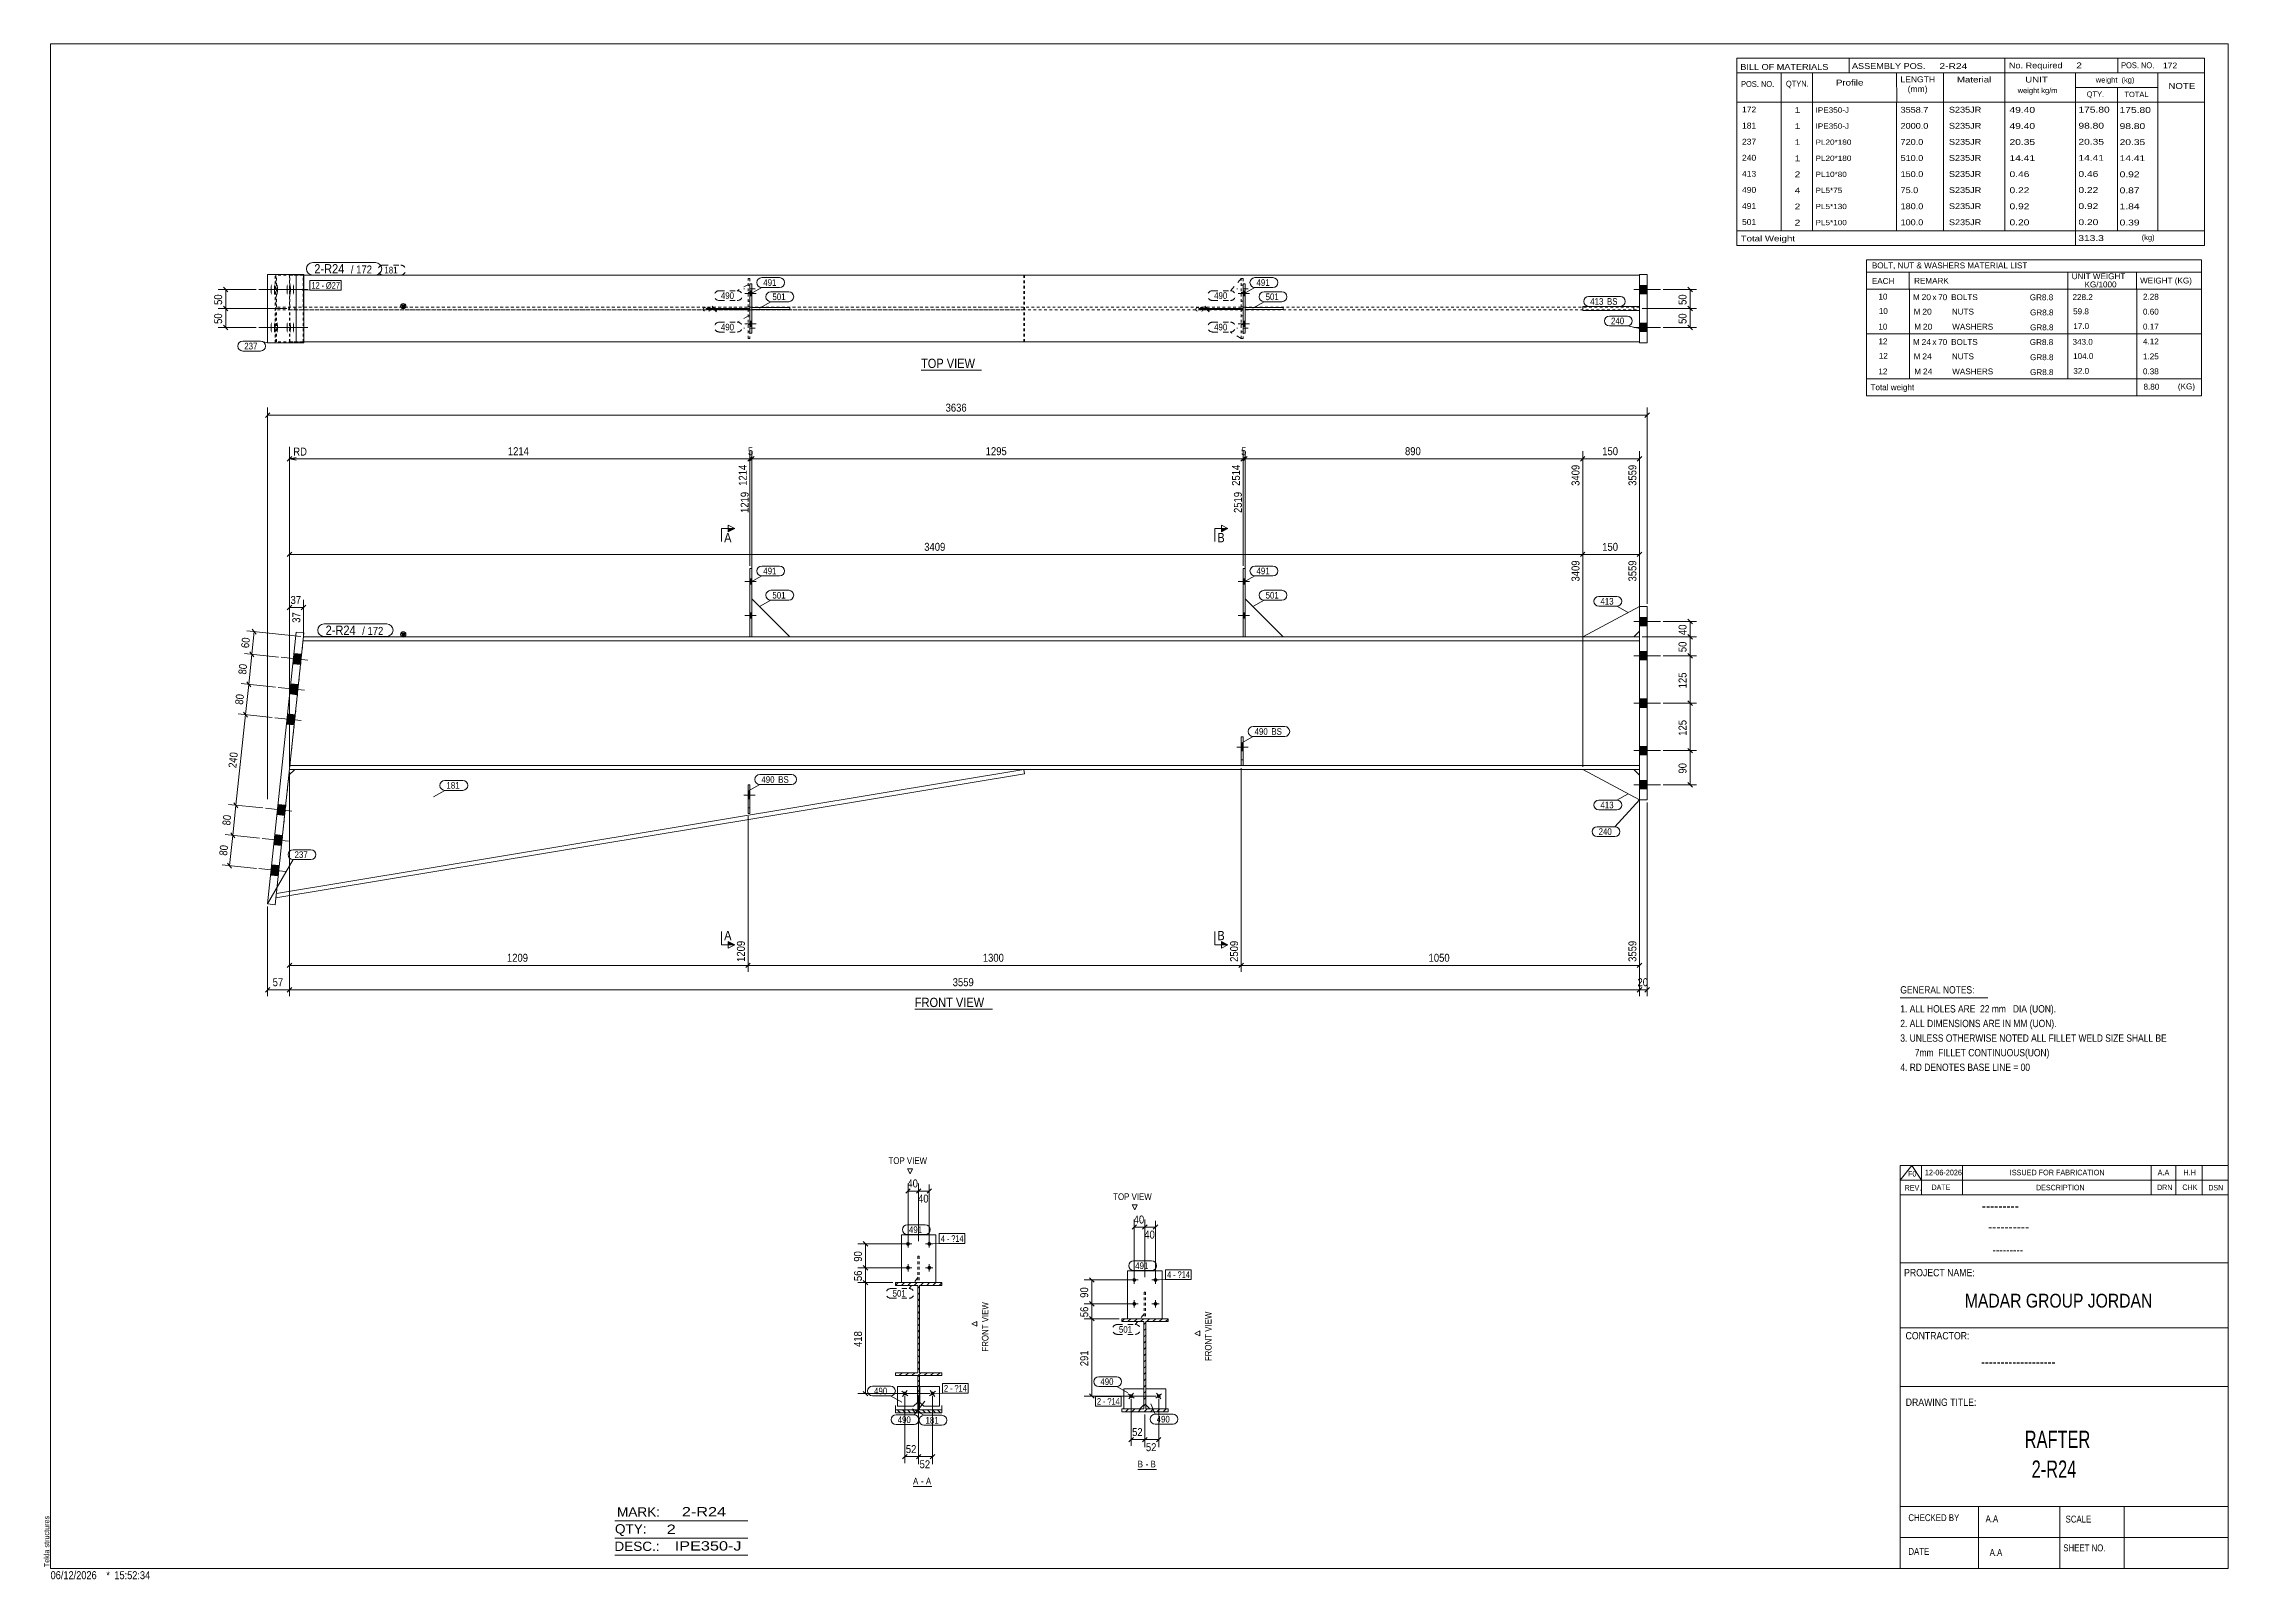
# Model space of a CAD drawing. Header units: millimetres. Extents: x 2 to 825, y 1 to 579.
import ezdxf

# ---------------------------------------------------------------- set-up
doc = ezdxf.new("R2010")
doc.units = ezdxf.units.MM
for name, pattern in [('XKITLINE00', [0]), ('XKITLINE01', [4, 1, -1, 1, -1]), ('XKITLINE02', [4, 2, -2])]:
    doc.linetypes.add(name, pattern=pattern)
for name, color, linetype, lineweight in [('Bolt', 3, 'Continuous', 0), ('BoltMark', 7, 'Continuous', 0), ('Dimensions', 7, 'Continuous', 0), ('DrawingSheet', 5, 'Continuous', 0), ('OtherObjectType', 7, 'Continuous', 0), ('Part', 2, 'Continuous', 0), ('PartMark', 7, 'Continuous', 0), ('Section', 6, 'Continuous', 0)]:
    doc.layers.add(name, color=color, linetype=linetype, lineweight=lineweight)
doc.styles.add('@ARIAL_UNICODE_MS_BOLD', font='ARIAL.TTF')
doc.styles.add('ARIAL', font='ARIAL.TTF')
doc.styles.add('ARIAL_NARROW', font='ARIALN.TTF')
doc.styles.add('COMIC_SANS_MS_BOLD', font='COMICBD.TTF')
doc.styles.add('SWIS721_EX_BT', font='ARIAL.TTF')
doc.styles.add('SWISSE', font='ARIAL.TTF')

# ---------------------------------------------------------------- blocks, each defined once
blk = doc.blocks.new('*A1')
at = {"layer": 'Part', "color": 7, "linetype": 'XKITLINE00', "lineweight": 0}
for p, q in [((408.3, 97.94), (409.4, 99.04)), ((410.65, 97.94), (411.75, 99.04)), ((413.01, 97.94), (414.11, 99.04)), ((415.37, 97.94), (416.47, 99.04)), ((417.73, 97.94), (418.83, 99.04)), ((420.08, 97.94), (421.18, 99.04)), ((422.44, 97.94), (423.54, 99.04)), ((424.8, 97.94), (425.8, 98.94)), ((408.3, 97.94), (408.3, 97.94)), ((416.7, 96.92), (417.4, 97.62)), ((416.7, 94.56), (417.4, 95.26)), ((416.7, 92.2), (417.4, 92.9)), ((416.7, 89.84), (417.4, 90.54)), ((416.7, 87.49), (417.4, 88.19)), ((416.7, 85.13), (417.4, 85.83)), ((416.7, 82.77), (417.4, 83.47)), ((416.7, 80.41), (417.4, 81.11)), ((416.7, 78.06), (417.4, 78.76)), ((416.7, 75.7), (417.4, 76.4)), ((416.7, 73.34), (417.4, 74.04)), ((416.7, 70.98), (417.4, 71.68)), ((416.7, 68.63), (417.4, 69.33)), ((416.7, 66.27), (417.4, 66.97)), ((408.3, 64.94), (408.5, 65.14)), ((409.76, 64.04), (410.86, 65.14)), ((412.11, 64.04), (413.21, 65.14)), ((414.47, 64.04), (415.57, 65.14)), ((416.83, 64.04), (417.93, 65.14)), ((419.19, 64.04), (420.29, 65.14)), ((421.54, 64.04), (422.64, 65.14)), ((423.9, 64.04), (425, 65.14))]:
    blk.add_line(p, q, dxfattribs=at)
blk = doc.blocks.new('*A2')
at = {"layer": 'Part', "color": 7, "linetype": 'XKITLINE00', "lineweight": 0}
for p, q in [((323.1, 111.52), (324.2, 112.62)), ((323.1, 111.52), (323.1, 111.52)), ((325.45, 111.52), (326.55, 112.62)), ((327.81, 111.52), (328.91, 112.62)), ((330.17, 111.52), (331.27, 112.62)), ((331.5, 110.49), (332.2, 111.19)), ((331.5, 108.14), (332.2, 108.84)), ((332.53, 111.52), (333.63, 112.62)), ((334.88, 111.52), (335.98, 112.62)), ((337.24, 111.52), (338.34, 112.62)), ((339.6, 111.52), (340.6, 112.52)), ((331.5, 105.78), (332.2, 106.48)), ((331.5, 103.42), (332.2, 104.12)), ((331.5, 101.06), (332.2, 101.76)), ((331.5, 98.71), (332.2, 99.41)), ((331.5, 96.35), (332.2, 97.05)), ((331.5, 93.99), (332.2, 94.69)), ((331.5, 91.63), (332.2, 92.33)), ((331.5, 89.28), (332.2, 89.98)), ((331.5, 86.92), (332.2, 87.62)), ((331.5, 84.56), (332.2, 85.26)), ((331.5, 82.21), (332.2, 82.91)), ((323.1, 78.52), (323.3, 78.72)), ((324.56, 77.62), (325.66, 78.72)), ((326.91, 77.62), (328.01, 78.72)), ((329.27, 77.62), (330.37, 78.72)), ((331.5, 79.85), (332.2, 80.55)), ((331.63, 77.62), (332.73, 78.72)), ((333.98, 77.62), (335.08, 78.72)), ((336.34, 77.62), (337.44, 78.72)), ((338.7, 77.62), (339.8, 78.72))]:
    blk.add_line(p, q, dxfattribs=at)
blk = doc.blocks.new('*A3')
at = {"layer": 'Part', "color": 7, "linetype": 'XKITLINE00', "lineweight": 0}
for p, q in [((332.2, 75.27), (331.5, 75.97)), ((332.2, 73.39), (331.5, 74.09)), ((332.2, 77.16), (331.73, 77.62)), ((331.59, 72.1), (331.5, 72.2)), ((332.2, 69.61), (331.5, 70.31)), ((332.2, 67.72), (331.5, 68.42)), ((332.2, 65.84), (331.5, 66.54)), ((332.2, 71.5), (331.59, 72.1)), ((324.04, 64.55), (323.87, 64.73)), ((324.98, 63.61), (324.04, 64.55)), ((326.87, 63.61), (325.76, 64.73)), ((328.76, 63.61), (327.64, 64.73)), ((330.65, 63.61), (329.53, 64.73)), ((332.53, 63.61), (331.42, 64.73)), ((334.42, 63.61), (333.31, 64.73)), ((336.31, 63.61), (335.19, 64.73)), ((338.19, 63.61), (337.08, 64.73)), ((340.08, 63.61), (338.97, 64.73))]:
    blk.add_line(p, q, dxfattribs=at)
blk = doc.blocks.new('*A4')
at = {"layer": 'Bolt'}
for points in [[(606.17, 359.9), (603.32, 359.9), (603.32, 363.04), (606.17, 363.04)], [(606.17, 359.9), (603.32, 359.9), (603.32, 363.04), (606.17, 363.04)], [(606.17, 347.04), (603.32, 347.04), (603.32, 350.18), (606.17, 350.18)], [(606.17, 347.04), (603.32, 347.04), (603.32, 350.18), (606.17, 350.18)], [(606.17, 329.18), (603.32, 329.18), (603.32, 332.33), (606.17, 332.33)], [(606.17, 329.18), (603.32, 329.18), (603.32, 332.33), (606.17, 332.33)], [(606.17, 311.33), (603.32, 311.33), (603.32, 314.47), (606.17, 314.47)], [(606.17, 311.33), (603.32, 311.33), (603.32, 314.47), (606.17, 314.47)], [(606.17, 298.47), (603.32, 298.47), (603.32, 301.61), (606.17, 301.61)], [(606.17, 298.47), (603.32, 298.47), (603.32, 301.61), (606.17, 301.61)]]:
    blk.add_hatch(color=3, dxfattribs=at).paths.add_polyline_path(points, flags=17)
at = {"layer": 'Bolt', "color": 3, "linetype": 'XKITLINE00', "lineweight": 0}
for p, q in [((606.17, 363.04), (603.32, 363.04)), ((606.17, 363.04), (603.32, 363.04)), ((611.17, 361.47), (601.17, 361.47)), ((611.17, 361.47), (601.17, 361.47)), ((606.17, 359.9), (603.32, 359.9)), ((606.17, 359.9), (603.32, 359.9)), ((611.17, 348.61), (601.17, 348.61)), ((611.17, 348.61), (601.17, 348.61)), ((606.17, 350.18), (603.32, 350.18)), ((606.17, 350.18), (603.32, 350.18)), ((606.17, 347.04), (603.32, 347.04)), ((606.17, 347.04), (603.32, 347.04)), ((611.17, 330.76), (601.17, 330.76)), ((611.17, 330.76), (601.17, 330.76)), ((606.17, 332.33), (603.32, 332.33)), ((606.17, 332.33), (603.32, 332.33)), ((606.17, 329.18), (603.32, 329.18)), ((606.17, 329.18), (603.32, 329.18)), ((611.17, 312.9), (601.17, 312.9)), ((611.17, 312.9), (601.17, 312.9)), ((606.17, 314.47), (603.32, 314.47)), ((606.17, 314.47), (603.32, 314.47)), ((606.17, 311.33), (603.32, 311.33)), ((606.17, 311.33), (603.32, 311.33)), ((611.17, 300.04), (601.17, 300.04)), ((611.17, 300.04), (601.17, 300.04)), ((606.17, 301.61), (603.32, 301.61)), ((606.17, 301.61), (603.32, 301.61)), ((606.17, 298.47), (603.32, 298.47)), ((606.17, 298.47), (603.32, 298.47))]:
    blk.add_line(p, q, dxfattribs=at)
blk = doc.blocks.new('*A5')
at = {"layer": 'Bolt', "color": 3, "linetype": 'XKITLINE02', "lineweight": 0}
for p, q in [((268.33, 297.51), (267.62, 297.51)), ((270.26, 296.1), (265.97, 296.1)), ((268.33, 294.7), (267.62, 294.7))]:
    blk.add_line(p, q, dxfattribs=at)
blk = doc.blocks.new('*A6')
at = {"layer": 'Bolt'}
blk.add_hatch(color=3, dxfattribs=at).paths.add_polyline_path([(268.33, 294.7), (267.62, 294.7), (267.62, 297.51), (268.33, 297.51)], flags=17)
at = {"layer": 'Bolt', "color": 3, "linetype": 'XKITLINE00', "lineweight": 0}
for p, q in [((268.33, 297.51), (267.62, 297.51)), ((270.26, 296.1), (265.97, 296.1)), ((268.33, 294.7), (267.62, 294.7))]:
    blk.add_line(p, q, dxfattribs=at)
blk = doc.blocks.new('*A7')
at = {"layer": 'Bolt'}
for points in [[(268.33, 377.61), (269.05, 377.61), (269.05, 375.61), (268.33, 375.61)], [(268.33, 377.61), (269.05, 377.61), (269.05, 375.61), (268.33, 375.61)], [(268.33, 364.76), (269.05, 364.76), (269.05, 362.76), (268.33, 362.76)], [(268.33, 364.76), (269.05, 364.76), (269.05, 362.76), (268.33, 362.76)]]:
    blk.add_hatch(color=3, dxfattribs=at).paths.add_polyline_path(points, flags=17)
at = {"layer": 'Bolt', "color": 3, "linetype": 'XKITLINE00', "lineweight": 0}
for p, q in [((270.7, 376.61), (266.42, 376.61)), ((270.7, 376.61), (266.42, 376.61)), ((269.05, 377.61), (268.33, 377.61)), ((269.05, 377.61), (268.33, 377.61)), ((269.05, 375.61), (268.33, 375.61)), ((269.05, 375.61), (268.33, 375.61)), ((270.7, 363.76), (266.42, 363.76)), ((270.7, 363.76), (266.42, 363.76)), ((269.05, 364.76), (268.33, 364.76)), ((269.05, 364.76), (268.33, 364.76)), ((269.05, 362.76), (268.33, 362.76)), ((269.05, 362.76), (268.33, 362.76))]:
    blk.add_line(p, q, dxfattribs=at)
blk = doc.blocks.new('*A8')
at = {"layer": 'Bolt', "color": 3, "linetype": 'XKITLINE02', "lineweight": 0}
for p, q in [((455.97, 314.18), (451.69, 314.18)), ((454.05, 315.59), (453.33, 315.59)), ((454.05, 312.78), (453.33, 312.78))]:
    blk.add_line(p, q, dxfattribs=at)
blk = doc.blocks.new('*A9')
at = {"layer": 'Bolt'}
blk.add_hatch(color=3, dxfattribs=at).paths.add_polyline_path([(454.05, 312.78), (453.33, 312.78), (453.33, 315.59), (454.05, 315.59)], flags=17)
at = {"layer": 'Bolt', "color": 3, "linetype": 'XKITLINE00', "lineweight": 0}
for p, q in [((455.97, 314.18), (451.69, 314.18)), ((454.05, 315.59), (453.33, 315.59)), ((454.05, 312.78), (453.33, 312.78))]:
    blk.add_line(p, q, dxfattribs=at)
blk = doc.blocks.new('*A10')
at = {"layer": 'Bolt'}
for points in [[(454.05, 377.61), (454.76, 377.61), (454.76, 375.61), (454.05, 375.61)], [(454.05, 377.61), (454.76, 377.61), (454.76, 375.61), (454.05, 375.61)], [(454.05, 364.76), (454.76, 364.76), (454.76, 362.76), (454.05, 362.76)], [(454.05, 364.76), (454.76, 364.76), (454.76, 362.76), (454.05, 362.76)]]:
    blk.add_hatch(color=3, dxfattribs=at).paths.add_polyline_path(points, flags=17)
at = {"layer": 'Bolt', "color": 3, "linetype": 'XKITLINE00', "lineweight": 0}
for p, q in [((456.42, 376.61), (452.13, 376.61)), ((456.42, 376.61), (452.13, 376.61)), ((454.76, 377.61), (454.05, 377.61)), ((454.76, 377.61), (454.05, 377.61)), ((454.76, 375.61), (454.05, 375.61)), ((454.76, 375.61), (454.05, 375.61)), ((456.42, 363.76), (452.13, 363.76)), ((456.42, 363.76), (452.13, 363.76)), ((454.76, 364.76), (454.05, 364.76)), ((454.76, 364.76), (454.05, 364.76)), ((454.76, 362.76), (454.05, 362.76)), ((454.76, 362.76), (454.05, 362.76))]:
    blk.add_line(p, q, dxfattribs=at)
blk = doc.blocks.new('*A11')
at = {"layer": 'Bolt'}
for points in [[(99.11, 345.31), (96.27, 345.61), (96.67, 349.45), (99.51, 349.15)], [(99.11, 345.31), (96.27, 345.61), (96.67, 349.45), (99.51, 349.15)], [(97.91, 333.95), (95.07, 334.25), (95.47, 338.08), (98.31, 337.78)], [(97.91, 333.95), (95.07, 334.25), (95.47, 338.08), (98.31, 337.78)], [(96.71, 322.58), (93.87, 322.88), (94.27, 326.72), (97.12, 326.42)], [(96.71, 322.58), (93.87, 322.88), (94.27, 326.72), (97.12, 326.42)], [(93.11, 288.49), (90.27, 288.79), (90.68, 292.62), (93.52, 292.32)], [(93.11, 288.49), (90.27, 288.79), (90.68, 292.62), (93.52, 292.32)], [(91.92, 277.12), (89.07, 277.42), (89.48, 281.26), (92.32, 280.96)], [(91.92, 277.12), (89.07, 277.42), (89.48, 281.26), (92.32, 280.96)], [(90.72, 265.76), (87.88, 266.05), (88.28, 269.89), (91.12, 269.59)], [(90.72, 265.76), (87.88, 266.05), (88.28, 269.89), (91.12, 269.59)]]:
    blk.add_hatch(color=3, dxfattribs=at).paths.add_polyline_path(points, flags=17)
at = {"layer": 'Bolt', "color": 3, "linetype": 'XKITLINE00', "lineweight": 0}
for p, q in [((91.85, 348.02), (101.8, 346.97)), ((91.85, 348.02), (101.8, 346.97)), ((96.27, 345.61), (99.11, 345.31)), ((96.27, 345.61), (99.11, 345.31)), ((96.67, 349.45), (99.51, 349.15)), ((96.67, 349.45), (99.51, 349.15)), ((95.47, 338.08), (98.31, 337.78)), ((95.47, 338.08), (98.31, 337.78)), ((90.65, 336.65), (100.6, 335.6)), ((90.65, 336.65), (100.6, 335.6)), ((95.07, 334.25), (97.91, 333.95)), ((95.07, 334.25), (97.91, 333.95)), ((89.45, 325.29), (99.4, 324.24)), ((89.45, 325.29), (99.4, 324.24)), ((93.87, 322.88), (96.71, 322.58)), ((93.87, 322.88), (96.71, 322.58)), ((94.27, 326.72), (97.12, 326.42)), ((94.27, 326.72), (97.12, 326.42)), ((85.86, 291.19), (95.8, 290.14)), ((85.86, 291.19), (95.8, 290.14)), ((90.27, 288.79), (93.11, 288.49)), ((90.27, 288.79), (93.11, 288.49)), ((90.68, 292.62), (93.52, 292.32)), ((90.68, 292.62), (93.52, 292.32)), ((84.66, 279.83), (94.6, 278.78)), ((84.66, 279.83), (94.6, 278.78)), ((89.48, 281.26), (92.32, 280.96)), ((89.48, 281.26), (92.32, 280.96)), ((89.07, 277.42), (91.92, 277.12)), ((89.07, 277.42), (91.92, 277.12)), ((83.46, 268.46), (93.41, 267.41)), ((83.46, 268.46), (93.41, 267.41)), ((87.88, 266.05), (90.72, 265.76)), ((87.88, 266.05), (90.72, 265.76)), ((88.28, 269.89), (91.12, 269.59)), ((88.28, 269.89), (91.12, 269.59))]:
    blk.add_line(p, q, dxfattribs=at)
blk = doc.blocks.new('*A12')
at = {"layer": 'Part'}
blk.add_hatch(color=2, dxfattribs=at).paths.add_polyline_path([(136.99, 357.16), (138.59, 357.16), (137.79, 355.76)], flags=17)
at = {"layer": 'Part', "color": 7, "linetype": 'XKITLINE01', "lineweight": 0}
for p, q in [((100.21, 355.76), (94.94, 305.76)), ((603.32, 305.76), (603.32, 355.76))]:
    blk.add_line(p, q, dxfattribs=at)
at = {"layer": 'Part', "color": 2, "linetype": 'XKITLINE00', "lineweight": 0}
for p, q in [((603.32, 354.18), (100.04, 354.18)), ((603.32, 355.76), (100.21, 355.76)), ((137.79, 355.76), (136.99, 357.16)), ((136.99, 357.16), (138.59, 357.16)), ((138.59, 357.16), (137.79, 355.76)), ((94.94, 305.76), (603.32, 305.76)), ((603.32, 307.33), (95.1, 307.33))]:
    blk.add_line(p, q, dxfattribs=at)
blk.add_circle((137.79, 356.66), 1, dxfattribs=at)
blk = doc.blocks.new('*A13')
at = {"layer": 'Part', "color": 2, "linetype": 'XKITLINE00', "lineweight": 0}
for p, q in [((606.17, 367.18), (603.32, 367.18)), ((603.32, 367.18), (603.32, 294.33)), ((606.17, 294.33), (606.17, 367.18)), ((603.32, 294.33), (606.17, 294.33))]:
    blk.add_line(p, q, dxfattribs=at)
blk = doc.blocks.new('*A14')
at = {"layer": 'Part', "color": 2, "linetype": 'XKITLINE00', "lineweight": 0}
for p, q in [((581.89, 305.76), (603.32, 294.33)), ((601.17, 305.76), (603.32, 303.61))]:
    blk.add_line(p, q, dxfattribs=at)
at = {"layer": 'Part', "color": 7, "linetype": 'XKITLINE01', "lineweight": 0}
for p, q in [((601.17, 305.76), (581.89, 305.76)), ((603.32, 303.61), (603.32, 294.33))]:
    blk.add_line(p, q, dxfattribs=at)
blk = doc.blocks.new('*A15')
at = {"layer": 'Part', "color": 2, "linetype": 'XKITLINE00', "lineweight": 0}
for p, q in [((603.32, 367.18), (581.89, 355.76)), ((601.17, 355.76), (603.32, 357.9))]:
    blk.add_line(p, q, dxfattribs=at)
at = {"layer": 'Part', "color": 7, "linetype": 'XKITLINE01', "lineweight": 0}
for p, q in [((603.32, 367.18), (603.32, 357.9)), ((581.89, 355.76), (601.17, 355.76))]:
    blk.add_line(p, q, dxfattribs=at)
blk = doc.blocks.new('*A16')
at = {"layer": 'Part', "color": 7, "linetype": 'XKITLINE01', "lineweight": 0}
for p, q in [((267.62, 299.96), (267.62, 289.25)), ((268.33, 299.96), (267.62, 299.96)), ((268.33, 289.25), (268.33, 299.96)), ((267.62, 291.39), (268.33, 291.39)), ((267.62, 289.25), (268.33, 289.25))]:
    blk.add_line(p, q, dxfattribs=at)
blk = doc.blocks.new('*A17')
at = {"layer": 'Part', "color": 2, "linetype": 'XKITLINE00', "lineweight": 0}
for p, q in [((267.62, 289.25), (267.62, 299.96)), ((267.62, 299.96), (268.33, 299.96)), ((268.33, 299.96), (268.33, 289.25)), ((268.33, 289.25), (267.62, 289.25))]:
    blk.add_line(p, q, dxfattribs=at)
at = {"layer": 'Part', "color": 7, "linetype": 'XKITLINE01', "lineweight": 0}
blk.add_line((267.62, 291.39), (268.33, 291.39), dxfattribs=at)
blk = doc.blocks.new('*A18')
at = {"layer": 'Part', "color": 2, "linetype": 'XKITLINE00', "lineweight": 0}
blk.add_line((283.33, 355.76), (269.05, 370.04), dxfattribs=at)
at = {"layer": 'Part', "color": 7, "linetype": 'XKITLINE01', "lineweight": 0}
for p, q in [((269.05, 370.04), (269.05, 355.76)), ((269.05, 355.76), (283.33, 355.76))]:
    blk.add_line(p, q, dxfattribs=at)
blk = doc.blocks.new('*A19')
at = {"layer": 'Part', "color": 2, "linetype": 'XKITLINE00', "lineweight": 0}
for p, q in [((269.05, 381.47), (268.33, 381.47)), ((268.33, 381.47), (268.33, 355.76)), ((269.05, 355.76), (269.05, 381.47))]:
    blk.add_line(p, q, dxfattribs=at)
at = {"layer": 'Part', "color": 7, "linetype": 'XKITLINE01', "lineweight": 0}
blk.add_line((268.33, 355.76), (269.05, 355.76), dxfattribs=at)
blk = doc.blocks.new('*A20')
at = {"layer": 'Part', "color": 7, "linetype": 'XKITLINE01', "lineweight": 0}
for p, q in [((453.33, 318.04), (453.33, 307.33)), ((454.05, 318.04), (453.33, 318.04)), ((454.05, 307.33), (454.05, 318.04)), ((453.33, 309.47), (454.05, 309.47)), ((453.33, 307.33), (454.05, 307.33))]:
    blk.add_line(p, q, dxfattribs=at)
blk = doc.blocks.new('*A21')
at = {"layer": 'Part', "color": 2, "linetype": 'XKITLINE00', "lineweight": 0}
for p, q in [((453.33, 307.33), (453.33, 318.04)), ((453.33, 318.04), (454.05, 318.04)), ((454.05, 318.04), (454.05, 307.33))]:
    blk.add_line(p, q, dxfattribs=at)
at = {"layer": 'Part', "color": 7, "linetype": 'XKITLINE01', "lineweight": 0}
for p, q in [((453.33, 309.47), (454.05, 309.47)), ((454.05, 307.33), (453.33, 307.33))]:
    blk.add_line(p, q, dxfattribs=at)
blk = doc.blocks.new('*A22')
at = {"layer": 'Part', "color": 2, "linetype": 'XKITLINE00', "lineweight": 0}
blk.add_line((469.05, 355.76), (454.76, 370.04), dxfattribs=at)
at = {"layer": 'Part', "color": 7, "linetype": 'XKITLINE01', "lineweight": 0}
for p, q in [((454.76, 370.04), (454.76, 355.76)), ((454.76, 355.76), (469.05, 355.76))]:
    blk.add_line(p, q, dxfattribs=at)
blk = doc.blocks.new('*A23')
at = {"layer": 'Part', "color": 2, "linetype": 'XKITLINE00', "lineweight": 0}
for p, q in [((454.76, 381.47), (454.05, 381.47)), ((454.05, 381.47), (454.05, 355.76)), ((454.76, 355.76), (454.76, 381.47))]:
    blk.add_line(p, q, dxfattribs=at)
at = {"layer": 'Part', "color": 7, "linetype": 'XKITLINE01', "lineweight": 0}
blk.add_line((454.05, 355.76), (454.76, 355.76), dxfattribs=at)
blk = doc.blocks.new('*A24')
at = {"layer": 'Part', "color": 2, "linetype": 'XKITLINE00', "lineweight": 0}
for p, q in [((86.73, 255.19), (97.52, 357.48)), ((100.36, 357.18), (89.57, 254.89)), ((100.36, 357.18), (97.52, 357.48)), ((89.57, 254.89), (86.73, 255.19))]:
    blk.add_line(p, q, dxfattribs=at)
blk = doc.blocks.new('*A25')
at = {"layer": 'Part', "color": 2, "linetype": 'XKITLINE00', "lineweight": 0}
for p, q in [((90.01, 259.07), (371.45, 305.76)), ((94.72, 303.68), (97.02, 305.76)), ((371.45, 305.76), (371.71, 304.21)), ((371.71, 304.21), (89.84, 257.45))]:
    blk.add_line(p, q, dxfattribs=at)
at = {"layer": 'Part', "color": 7, "linetype": 'XKITLINE01', "lineweight": 0}
for p, q in [((97.02, 305.76), (371.45, 305.76)), ((89.84, 257.45), (94.72, 303.68))]:
    blk.add_line(p, q, dxfattribs=at)
blk = doc.blocks.new('*A26')
at = {"layer": 'Bolt'}
for points in [[(606.17, 484.89), (603.32, 484.89), (603.32, 488.03), (606.17, 488.03)], [(606.17, 484.89), (603.32, 484.89), (603.32, 488.03), (606.17, 488.03)], [(606.17, 484.89), (603.32, 484.89), (603.32, 488.03), (606.17, 488.03)], [(606.17, 484.89), (603.32, 484.89), (603.32, 488.03), (606.17, 488.03)], [(606.17, 484.89), (603.32, 484.89), (603.32, 488.03), (606.17, 488.03)], [(606.17, 470.61), (603.32, 470.61), (603.32, 473.75), (606.17, 473.75)], [(606.17, 470.61), (603.32, 470.61), (603.32, 473.75), (606.17, 473.75)], [(606.17, 470.61), (603.32, 470.61), (603.32, 473.75), (606.17, 473.75)], [(606.17, 470.61), (603.32, 470.61), (603.32, 473.75), (606.17, 473.75)], [(606.17, 470.61), (603.32, 470.61), (603.32, 473.75), (606.17, 473.75)]]:
    blk.add_hatch(color=3, dxfattribs=at).paths.add_polyline_path(points, flags=17)
at = {"layer": 'Bolt', "color": 3, "linetype": 'XKITLINE00', "lineweight": 0}
for p, q in [((611.17, 486.46), (601.17, 486.46)), ((611.17, 486.46), (601.17, 486.46)), ((611.17, 486.46), (601.17, 486.46)), ((611.17, 486.46), (601.17, 486.46)), ((611.17, 486.46), (601.17, 486.46)), ((606.17, 488.03), (603.32, 488.03)), ((606.17, 488.03), (603.32, 488.03)), ((606.17, 488.03), (603.32, 488.03)), ((606.17, 488.03), (603.32, 488.03)), ((606.17, 488.03), (603.32, 488.03)), ((606.17, 484.89), (603.32, 484.89)), ((606.17, 484.89), (603.32, 484.89)), ((606.17, 484.89), (603.32, 484.89)), ((606.17, 484.89), (603.32, 484.89)), ((606.17, 484.89), (603.32, 484.89)), ((611.17, 472.18), (601.17, 472.18)), ((611.17, 472.18), (601.17, 472.18)), ((611.17, 472.18), (601.17, 472.18)), ((611.17, 472.18), (601.17, 472.18)), ((611.17, 472.18), (601.17, 472.18)), ((606.17, 473.75), (603.32, 473.75)), ((606.17, 473.75), (603.32, 473.75)), ((606.17, 473.75), (603.32, 473.75)), ((606.17, 473.75), (603.32, 473.75)), ((606.17, 473.75), (603.32, 473.75)), ((606.17, 470.61), (603.32, 470.61)), ((606.17, 470.61), (603.32, 470.61)), ((606.17, 470.61), (603.32, 470.61)), ((606.17, 470.61), (603.32, 470.61)), ((606.17, 470.61), (603.32, 470.61))]:
    blk.add_line(p, q, dxfattribs=at)
blk = doc.blocks.new('*A27')
at = {"layer": 'Bolt', "color": 3, "linetype": 'XKITLINE02', "lineweight": 0}
for p, q in [((270.26, 486.75), (265.97, 486.75)), ((268.33, 488.15), (267.62, 488.15)), ((268.33, 485.34), (267.62, 485.34))]:
    blk.add_line(p, q, dxfattribs=at)
blk = doc.blocks.new('*A28')
at = {"layer": 'Bolt', "color": 3, "linetype": 'XKITLINE02', "lineweight": 0}
for p, q in [((270.26, 471.89), (265.97, 471.89)), ((268.33, 473.29), (267.62, 473.29)), ((268.33, 470.49), (267.62, 470.49))]:
    blk.add_line(p, q, dxfattribs=at)
blk = doc.blocks.new('*A29')
at = {"layer": 'Bolt'}
for points in [[(268.33, 486.03), (269.05, 486.03), (269.05, 484.03), (268.33, 484.03)], [(268.33, 486.03), (269.05, 486.03), (269.05, 484.03), (268.33, 484.03)], [(268.33, 474.61), (269.05, 474.61), (269.05, 472.61), (268.33, 472.61)], [(268.33, 474.61), (269.05, 474.61), (269.05, 472.61), (268.33, 472.61)]]:
    blk.add_hatch(color=3, dxfattribs=at).paths.add_polyline_path(points, flags=17)
at = {"layer": 'Bolt', "color": 3, "linetype": 'XKITLINE00', "lineweight": 0}
for p, q in [((269.05, 486.03), (268.33, 486.03)), ((269.05, 486.03), (268.33, 486.03)), ((270.7, 485.03), (266.42, 485.03)), ((270.7, 485.03), (266.42, 485.03)), ((269.05, 484.03), (268.33, 484.03)), ((269.05, 484.03), (268.33, 484.03)), ((270.7, 473.61), (266.42, 473.61)), ((270.7, 473.61), (266.42, 473.61)), ((269.05, 474.61), (268.33, 474.61)), ((269.05, 474.61), (268.33, 474.61)), ((269.05, 472.61), (268.33, 472.61)), ((269.05, 472.61), (268.33, 472.61))]:
    blk.add_line(p, q, dxfattribs=at)
blk = doc.blocks.new('*A30')
at = {"layer": 'Bolt', "color": 3, "linetype": 'XKITLINE02', "lineweight": 0}
for p, q in [((455.97, 486.75), (451.69, 486.75)), ((454.05, 488.15), (453.33, 488.15)), ((454.05, 485.34), (453.33, 485.34))]:
    blk.add_line(p, q, dxfattribs=at)
blk = doc.blocks.new('*A31')
at = {"layer": 'Bolt', "color": 3, "linetype": 'XKITLINE02', "lineweight": 0}
for p, q in [((455.97, 471.89), (451.69, 471.89)), ((454.05, 473.29), (453.33, 473.29)), ((454.05, 470.49), (453.33, 470.49))]:
    blk.add_line(p, q, dxfattribs=at)
blk = doc.blocks.new('*A32')
at = {"layer": 'Bolt'}
for points in [[(454.05, 486.03), (454.76, 486.03), (454.76, 484.03), (454.05, 484.03)], [(454.05, 486.03), (454.76, 486.03), (454.76, 484.03), (454.05, 484.03)], [(454.05, 474.61), (454.76, 474.61), (454.76, 472.61), (454.05, 472.61)], [(454.05, 474.61), (454.76, 474.61), (454.76, 472.61), (454.05, 472.61)]]:
    blk.add_hatch(color=3, dxfattribs=at).paths.add_polyline_path(points, flags=17)
at = {"layer": 'Bolt', "color": 3, "linetype": 'XKITLINE00', "lineweight": 0}
for p, q in [((454.76, 486.03), (454.05, 486.03)), ((454.76, 486.03), (454.05, 486.03)), ((456.42, 485.03), (452.13, 485.03)), ((456.42, 485.03), (452.13, 485.03)), ((454.76, 484.03), (454.05, 484.03)), ((454.76, 484.03), (454.05, 484.03)), ((456.42, 473.61), (452.13, 473.61)), ((456.42, 473.61), (452.13, 473.61)), ((454.76, 474.61), (454.05, 474.61)), ((454.76, 474.61), (454.05, 474.61)), ((454.76, 472.61), (454.05, 472.61)), ((454.76, 472.61), (454.05, 472.61))]:
    blk.add_line(p, q, dxfattribs=at)
blk = doc.blocks.new('*A33')
at = {"layer": 'Bolt'}
for points in [[(88.28, 486.42), (88.28, 486.37), (88.28, 486.32), (88.28, 486.27), (88.28, 486.23), (88.28, 486.18), (88.28, 486.13), (88.28, 486.09), (88.28, 486.04), (88.27, 485.99), (88.27, 485.95), (88.27, 485.9), (88.27, 485.86), (88.27, 485.81), (88.27, 485.77), (88.26, 485.72), (88.26, 485.68), (88.26, 485.64), (88.26, 485.6), (88.26, 485.55), (88.25, 485.51), (88.25, 485.47), (88.25, 485.43), (88.25, 485.39), (88.24, 485.35), (88.24, 485.31), (88.24, 485.28), (88.23, 485.24), (88.23, 485.2), (88.23, 485.17), (88.22, 485.13), (88.22, 485.1), (88.22, 485.07), (88.21, 485.03), (88.21, 485), (88.21, 484.97), (88.2, 484.94), (88.2, 484.91), (88.19, 484.89), (88.19, 484.86), (88.19, 484.83), (88.18, 484.81), (88.18, 484.78), (88.17, 484.76), (88.17, 484.74), (88.16, 484.72), (88.16, 484.7), (88.16, 484.68), (88.15, 484.66), (88.15, 484.65), (88.14, 484.63), (88.14, 484.62), (88.13, 484.6), (88.13, 484.59), (88.12, 484.58), (88.12, 484.57), (88.11, 484.56), (88.11, 484.55), (88.1, 484.55), (88.1, 484.54), (88.09, 484.54), (88.09, 484.54), (88.08, 484.53), (88.08, 484.53), (88.07, 484.53), (88.07, 484.54), (88.06, 484.54), (88.06, 484.54), (88.05, 484.55), (88.05, 484.55), (88.04, 484.56), (88.04, 484.57), (88.03, 484.58), (88.03, 484.59), (88.02, 484.6), (88.02, 484.62), (88.01, 484.63), (88.01, 484.65), (88.01, 484.66), (88, 484.68), (88, 484.7), (87.99, 484.72), (87.99, 484.74), (87.98, 484.76), (87.98, 484.78), (87.97, 484.81), (87.97, 484.83), (87.97, 484.86), (87.96, 484.89), (87.96, 484.91), (87.95, 484.94), (87.95, 484.97), (87.95, 485), (87.94, 485.03), (87.94, 485.07), (87.94, 485.1), (87.93, 485.13), (87.93, 485.17), (87.92, 485.2), (87.92, 485.24), (87.92, 485.28), (87.92, 485.31), (87.91, 485.35), (87.91, 485.39), (87.91, 485.43), (87.9, 485.47), (87.9, 485.51), (87.9, 485.55), (87.9, 485.6), (87.9, 485.64), (87.89, 485.68), (87.89, 485.72), (87.89, 485.77), (87.89, 485.81), (87.89, 485.86), (87.88, 485.9), (87.88, 485.95), (87.88, 485.99), (87.88, 486.04), (87.88, 486.09), (87.88, 486.13), (87.88, 486.18), (87.88, 486.23), (87.88, 486.27), (87.88, 486.32), (87.88, 486.37), (87.88, 486.42), (87.88, 486.46), (87.88, 486.51), (87.88, 486.56), (87.88, 486.6), (87.88, 486.65), (87.88, 486.7), (87.88, 486.75), (87.88, 486.79), (87.88, 486.84), (87.88, 486.88), (87.88, 486.93), (87.88, 486.98), (87.88, 487.02), (87.89, 487.07), (87.89, 487.11), (87.89, 487.16), (87.89, 487.2), (87.89, 487.24), (87.9, 487.29), (87.9, 487.33), (87.9, 487.37), (87.9, 487.41), (87.9, 487.45), (87.91, 487.49), (87.91, 487.53), (87.91, 487.57), (87.92, 487.61), (87.92, 487.65), (87.92, 487.69), (87.92, 487.72), (87.93, 487.76), (87.93, 487.79), (87.94, 487.83), (87.94, 487.86), (87.94, 487.89), (87.95, 487.92), (87.95, 487.95), (87.95, 487.98), (87.96, 488.01), (87.96, 488.04), (87.97, 488.07), (87.97, 488.09), (87.97, 488.12), (87.98, 488.14), (87.98, 488.16), (87.99, 488.19), (87.99, 488.21), (88, 488.23), (88, 488.24), (88.01, 488.26), (88.01, 488.28), (88.01, 488.29), (88.02, 488.31), (88.02, 488.32), (88.03, 488.33), (88.03, 488.34), (88.04, 488.35), (88.04, 488.36), (88.05, 488.37), (88.05, 488.38), (88.06, 488.38), (88.06, 488.39), (88.07, 488.39), (88.07, 488.39), (88.08, 488.39), (88.08, 488.39), (88.09, 488.39), (88.09, 488.39), (88.1, 488.38), (88.1, 488.38), (88.11, 488.37), (88.11, 488.36), (88.12, 488.35), (88.12, 488.34), (88.13, 488.33), (88.13, 488.32), (88.14, 488.31), (88.14, 488.29), (88.15, 488.28), (88.15, 488.26), (88.16, 488.24), (88.16, 488.23), (88.16, 488.21), (88.17, 488.19), (88.17, 488.16), (88.18, 488.14), (88.18, 488.12), (88.19, 488.09), (88.19, 488.07), (88.19, 488.04), (88.2, 488.01), (88.2, 487.98), (88.21, 487.95), (88.21, 487.92), (88.21, 487.89), (88.22, 487.86), (88.22, 487.83), (88.22, 487.79), (88.23, 487.76), (88.23, 487.72), (88.23, 487.69), (88.24, 487.65), (88.24, 487.61), (88.24, 487.57), (88.25, 487.53), (88.25, 487.49), (88.25, 487.45), (88.25, 487.41), (88.26, 487.37), (88.26, 487.33), (88.26, 487.29), (88.26, 487.24), (88.26, 487.2), (88.27, 487.16), (88.27, 487.11), (88.27, 487.07), (88.27, 487.02), (88.27, 486.98), (88.27, 486.93), (88.28, 486.88), (88.28, 486.84), (88.28, 486.79), (88.28, 486.75), (88.28, 486.7), (88.28, 486.65), (88.28, 486.6), (88.28, 486.56), (88.28, 486.51), (88.28, 486.46)], [(89.48, 486.42), (89.48, 486.37), (89.48, 486.32), (89.48, 486.27), (89.48, 486.23), (89.48, 486.18), (89.48, 486.13), (89.48, 486.09), (89.47, 486.04), (89.47, 485.99), (89.47, 485.95), (89.47, 485.9), (89.47, 485.86), (89.47, 485.81), (89.47, 485.77), (89.46, 485.72), (89.46, 485.68), (89.46, 485.64), (89.46, 485.6), (89.46, 485.55), (89.45, 485.51), (89.45, 485.47), (89.45, 485.43), (89.45, 485.39), (89.44, 485.35), (89.44, 485.31), (89.44, 485.28), (89.43, 485.24), (89.43, 485.2), (89.43, 485.17), (89.42, 485.13), (89.42, 485.1), (89.42, 485.07), (89.41, 485.03), (89.41, 485), (89.41, 484.97), (89.4, 484.94), (89.4, 484.91), (89.39, 484.89), (89.39, 484.86), (89.39, 484.83), (89.38, 484.81), (89.38, 484.78), (89.37, 484.76), (89.37, 484.74), (89.36, 484.72), (89.36, 484.7), (89.35, 484.68), (89.35, 484.66), (89.35, 484.65), (89.34, 484.63), (89.34, 484.62), (89.33, 484.6), (89.33, 484.59), (89.32, 484.58), (89.32, 484.57), (89.31, 484.56), (89.31, 484.55), (89.3, 484.55), (89.3, 484.54), (89.29, 484.54), (89.29, 484.54), (89.28, 484.53), (89.28, 484.53), (89.27, 484.53), (89.27, 484.54), (89.26, 484.54), (89.26, 484.54), (89.25, 484.55), (89.25, 484.55), (89.24, 484.56), (89.24, 484.57), (89.23, 484.58), (89.23, 484.59), (89.22, 484.6), (89.22, 484.62), (89.21, 484.63), (89.21, 484.65), (89.2, 484.66), (89.2, 484.68), (89.19, 484.7), (89.19, 484.72), (89.19, 484.74), (89.18, 484.76), (89.18, 484.78), (89.17, 484.81), (89.17, 484.83), (89.16, 484.86), (89.16, 484.89), (89.16, 484.91), (89.15, 484.94), (89.15, 484.97), (89.14, 485), (89.14, 485.03), (89.14, 485.07), (89.13, 485.1), (89.13, 485.13), (89.13, 485.17), (89.12, 485.2), (89.12, 485.24), (89.12, 485.28), (89.11, 485.31), (89.11, 485.35), (89.11, 485.39), (89.11, 485.43), (89.1, 485.47), (89.1, 485.51), (89.1, 485.55), (89.1, 485.6), (89.09, 485.64), (89.09, 485.68), (89.09, 485.72), (89.09, 485.77), (89.09, 485.81), (89.08, 485.86), (89.08, 485.9), (89.08, 485.95), (89.08, 485.99), (89.08, 486.04), (89.08, 486.09), (89.08, 486.13), (89.08, 486.18), (89.08, 486.23), (89.08, 486.27), (89.08, 486.32), (89.07, 486.37), (89.07, 486.42), (89.07, 486.46), (89.07, 486.51), (89.07, 486.56), (89.08, 486.6), (89.08, 486.65), (89.08, 486.7), (89.08, 486.75), (89.08, 486.79), (89.08, 486.84), (89.08, 486.88), (89.08, 486.93), (89.08, 486.98), (89.08, 487.02), (89.08, 487.07), (89.09, 487.11), (89.09, 487.16), (89.09, 487.2), (89.09, 487.24), (89.09, 487.29), (89.1, 487.33), (89.1, 487.37), (89.1, 487.41), (89.1, 487.45), (89.11, 487.49), (89.11, 487.53), (89.11, 487.57), (89.11, 487.61), (89.12, 487.65), (89.12, 487.69), (89.12, 487.72), (89.13, 487.76), (89.13, 487.79), (89.13, 487.83), (89.14, 487.86), (89.14, 487.89), (89.14, 487.92), (89.15, 487.95), (89.15, 487.98), (89.16, 488.01), (89.16, 488.04), (89.16, 488.07), (89.17, 488.09), (89.17, 488.12), (89.18, 488.14), (89.18, 488.16), (89.19, 488.19), (89.19, 488.21), (89.19, 488.23), (89.2, 488.24), (89.2, 488.26), (89.21, 488.28), (89.21, 488.29), (89.22, 488.31), (89.22, 488.32), (89.23, 488.33), (89.23, 488.34), (89.24, 488.35), (89.24, 488.36), (89.25, 488.37), (89.25, 488.38), (89.26, 488.38), (89.26, 488.39), (89.27, 488.39), (89.27, 488.39), (89.28, 488.39), (89.28, 488.39), (89.29, 488.39), (89.29, 488.39), (89.3, 488.38), (89.3, 488.38), (89.31, 488.37), (89.31, 488.36), (89.32, 488.35), (89.32, 488.34), (89.33, 488.33), (89.33, 488.32), (89.34, 488.31), (89.34, 488.29), (89.35, 488.28), (89.35, 488.26), (89.35, 488.24), (89.36, 488.23), (89.36, 488.21), (89.37, 488.19), (89.37, 488.16), (89.38, 488.14), (89.38, 488.12), (89.39, 488.09), (89.39, 488.07), (89.39, 488.04), (89.4, 488.01), (89.4, 487.98), (89.41, 487.95), (89.41, 487.92), (89.41, 487.89), (89.42, 487.86), (89.42, 487.83), (89.42, 487.79), (89.43, 487.76), (89.43, 487.72), (89.43, 487.69), (89.44, 487.65), (89.44, 487.61), (89.44, 487.57), (89.45, 487.53), (89.45, 487.49), (89.45, 487.45), (89.45, 487.41), (89.46, 487.37), (89.46, 487.33), (89.46, 487.29), (89.46, 487.24), (89.46, 487.2), (89.47, 487.16), (89.47, 487.11), (89.47, 487.07), (89.47, 487.02), (89.47, 486.98), (89.47, 486.93), (89.47, 486.88), (89.48, 486.84), (89.48, 486.79), (89.48, 486.75), (89.48, 486.7), (89.48, 486.65), (89.48, 486.6), (89.48, 486.56), (89.48, 486.51), (89.48, 486.46)], [(90.68, 486.42), (90.68, 486.37), (90.68, 486.32), (90.68, 486.27), (90.68, 486.23), (90.68, 486.18), (90.67, 486.13), (90.67, 486.09), (90.67, 486.04), (90.67, 485.99), (90.67, 485.95), (90.67, 485.9), (90.67, 485.86), (90.67, 485.81), (90.66, 485.77), (90.66, 485.72), (90.66, 485.68), (90.66, 485.64), (90.66, 485.6), (90.65, 485.55), (90.65, 485.51), (90.65, 485.47), (90.65, 485.43), (90.64, 485.39), (90.64, 485.35), (90.64, 485.31), (90.64, 485.28), (90.63, 485.24), (90.63, 485.2), (90.63, 485.17), (90.62, 485.13), (90.62, 485.1), (90.62, 485.07), (90.61, 485.03), (90.61, 485), (90.6, 484.97), (90.6, 484.94), (90.6, 484.91), (90.59, 484.89), (90.59, 484.86), (90.58, 484.83), (90.58, 484.81), (90.58, 484.78), (90.57, 484.76), (90.57, 484.74), (90.56, 484.72), (90.56, 484.7), (90.55, 484.68), (90.55, 484.66), (90.54, 484.65), (90.54, 484.63), (90.53, 484.62), (90.53, 484.6), (90.52, 484.59), (90.52, 484.58), (90.52, 484.57), (90.51, 484.56), (90.51, 484.55), (90.5, 484.55), (90.5, 484.54), (90.49, 484.54), (90.49, 484.54), (90.48, 484.53), (90.48, 484.53), (90.47, 484.53), (90.47, 484.54), (90.46, 484.54), (90.46, 484.54), (90.45, 484.55), (90.45, 484.55), (90.44, 484.56), (90.44, 484.57), (90.43, 484.58), (90.43, 484.59), (90.42, 484.6), (90.42, 484.62), (90.41, 484.63), (90.41, 484.65), (90.4, 484.66), (90.4, 484.68), (90.39, 484.7), (90.39, 484.72), (90.38, 484.74), (90.38, 484.76), (90.38, 484.78), (90.37, 484.81), (90.37, 484.83), (90.36, 484.86), (90.36, 484.89), (90.36, 484.91), (90.35, 484.94), (90.35, 484.97), (90.34, 485), (90.34, 485.03), (90.34, 485.07), (90.33, 485.1), (90.33, 485.13), (90.33, 485.17), (90.32, 485.2), (90.32, 485.24), (90.32, 485.28), (90.31, 485.31), (90.31, 485.35), (90.31, 485.39), (90.3, 485.43), (90.3, 485.47), (90.3, 485.51), (90.3, 485.55), (90.29, 485.6), (90.29, 485.64), (90.29, 485.68), (90.29, 485.72), (90.29, 485.77), (90.29, 485.81), (90.28, 485.86), (90.28, 485.9), (90.28, 485.95), (90.28, 485.99), (90.28, 486.04), (90.28, 486.09), (90.28, 486.13), (90.28, 486.18), (90.27, 486.23), (90.27, 486.27), (90.27, 486.32), (90.27, 486.37), (90.27, 486.42), (90.27, 486.46), (90.27, 486.51), (90.27, 486.56), (90.27, 486.6), (90.27, 486.65), (90.27, 486.7), (90.28, 486.75), (90.28, 486.79), (90.28, 486.84), (90.28, 486.88), (90.28, 486.93), (90.28, 486.98), (90.28, 487.02), (90.28, 487.07), (90.29, 487.11), (90.29, 487.16), (90.29, 487.2), (90.29, 487.24), (90.29, 487.29), (90.29, 487.33), (90.3, 487.37), (90.3, 487.41), (90.3, 487.45), (90.3, 487.49), (90.31, 487.53), (90.31, 487.57), (90.31, 487.61), (90.32, 487.65), (90.32, 487.69), (90.32, 487.72), (90.33, 487.76), (90.33, 487.79), (90.33, 487.83), (90.34, 487.86), (90.34, 487.89), (90.34, 487.92), (90.35, 487.95), (90.35, 487.98), (90.36, 488.01), (90.36, 488.04), (90.36, 488.07), (90.37, 488.09), (90.37, 488.12), (90.38, 488.14), (90.38, 488.16), (90.38, 488.19), (90.39, 488.21), (90.39, 488.23), (90.4, 488.24), (90.4, 488.26), (90.41, 488.28), (90.41, 488.29), (90.42, 488.31), (90.42, 488.32), (90.43, 488.33), (90.43, 488.34), (90.44, 488.35), (90.44, 488.36), (90.45, 488.37), (90.45, 488.38), (90.46, 488.38), (90.46, 488.39), (90.47, 488.39), (90.47, 488.39), (90.48, 488.39), (90.48, 488.39), (90.49, 488.39), (90.49, 488.39), (90.5, 488.38), (90.5, 488.38), (90.51, 488.37), (90.51, 488.36), (90.52, 488.35), (90.52, 488.34), (90.52, 488.33), (90.53, 488.32), (90.53, 488.31), (90.54, 488.29), (90.54, 488.28), (90.55, 488.26), (90.55, 488.24), (90.56, 488.23), (90.56, 488.21), (90.57, 488.19), (90.57, 488.16), (90.58, 488.14), (90.58, 488.12), (90.58, 488.09), (90.59, 488.07), (90.59, 488.04), (90.6, 488.01), (90.6, 487.98), (90.6, 487.95), (90.61, 487.92), (90.61, 487.89), (90.62, 487.86), (90.62, 487.83), (90.62, 487.79), (90.63, 487.76), (90.63, 487.72), (90.63, 487.69), (90.64, 487.65), (90.64, 487.61), (90.64, 487.57), (90.64, 487.53), (90.65, 487.49), (90.65, 487.45), (90.65, 487.41), (90.65, 487.37), (90.66, 487.33), (90.66, 487.29), (90.66, 487.24), (90.66, 487.2), (90.66, 487.16), (90.67, 487.11), (90.67, 487.07), (90.67, 487.02), (90.67, 486.98), (90.67, 486.93), (90.67, 486.88), (90.67, 486.84), (90.67, 486.79), (90.68, 486.75), (90.68, 486.7), (90.68, 486.65), (90.68, 486.6), (90.68, 486.56), (90.68, 486.51), (90.68, 486.46)], [(94.27, 486.42), (94.27, 486.37), (94.27, 486.32), (94.27, 486.27), (94.27, 486.23), (94.27, 486.18), (94.27, 486.13), (94.27, 486.09), (94.27, 486.04), (94.27, 485.99), (94.27, 485.95), (94.27, 485.9), (94.26, 485.86), (94.26, 485.81), (94.26, 485.77), (94.26, 485.72), (94.26, 485.68), (94.25, 485.64), (94.25, 485.6), (94.25, 485.55), (94.25, 485.51), (94.25, 485.47), (94.24, 485.43), (94.24, 485.39), (94.24, 485.35), (94.23, 485.31), (94.23, 485.28), (94.23, 485.24), (94.23, 485.2), (94.22, 485.17), (94.22, 485.13), (94.22, 485.1), (94.21, 485.07), (94.21, 485.03), (94.2, 485), (94.2, 484.97), (94.2, 484.94), (94.19, 484.91), (94.19, 484.89), (94.18, 484.86), (94.18, 484.83), (94.18, 484.81), (94.17, 484.78), (94.17, 484.76), (94.16, 484.74), (94.16, 484.72), (94.15, 484.7), (94.15, 484.68), (94.14, 484.66), (94.14, 484.65), (94.14, 484.63), (94.13, 484.62), (94.13, 484.6), (94.12, 484.59), (94.12, 484.58), (94.11, 484.57), (94.11, 484.56), (94.1, 484.55), (94.1, 484.55), (94.09, 484.54), (94.09, 484.54), (94.08, 484.54), (94.08, 484.53), (94.07, 484.53), (94.07, 484.53), (94.06, 484.54), (94.06, 484.54), (94.05, 484.54), (94.05, 484.55), (94.04, 484.55), (94.04, 484.56), (94.03, 484.57), (94.03, 484.58), (94.02, 484.59), (94.02, 484.6), (94.01, 484.62), (94.01, 484.63), (94, 484.65), (94, 484.66), (93.99, 484.68), (93.99, 484.7), (93.99, 484.72), (93.98, 484.74), (93.98, 484.76), (93.97, 484.78), (93.97, 484.81), (93.96, 484.83), (93.96, 484.86), (93.96, 484.89), (93.95, 484.91), (93.95, 484.94), (93.94, 484.97), (93.94, 485), (93.94, 485.03), (93.93, 485.07), (93.93, 485.1), (93.93, 485.13), (93.92, 485.17), (93.92, 485.2), (93.92, 485.24), (93.91, 485.28), (93.91, 485.31), (93.91, 485.35), (93.9, 485.39), (93.9, 485.43), (93.9, 485.47), (93.9, 485.51), (93.89, 485.55), (93.89, 485.6), (93.89, 485.64), (93.89, 485.68), (93.89, 485.72), (93.88, 485.77), (93.88, 485.81), (93.88, 485.86), (93.88, 485.9), (93.88, 485.95), (93.88, 485.99), (93.87, 486.04), (93.87, 486.09), (93.87, 486.13), (93.87, 486.18), (93.87, 486.23), (93.87, 486.27), (93.87, 486.32), (93.87, 486.37), (93.87, 486.42), (93.87, 486.46), (93.87, 486.51), (93.87, 486.56), (93.87, 486.6), (93.87, 486.65), (93.87, 486.7), (93.87, 486.75), (93.87, 486.79), (93.87, 486.84), (93.87, 486.88), (93.88, 486.93), (93.88, 486.98), (93.88, 487.02), (93.88, 487.07), (93.88, 487.11), (93.88, 487.16), (93.89, 487.2), (93.89, 487.24), (93.89, 487.29), (93.89, 487.33), (93.89, 487.37), (93.9, 487.41), (93.9, 487.45), (93.9, 487.49), (93.9, 487.53), (93.91, 487.57), (93.91, 487.61), (93.91, 487.65), (93.92, 487.69), (93.92, 487.72), (93.92, 487.76), (93.93, 487.79), (93.93, 487.83), (93.93, 487.86), (93.94, 487.89), (93.94, 487.92), (93.94, 487.95), (93.95, 487.98), (93.95, 488.01), (93.96, 488.04), (93.96, 488.07), (93.96, 488.09), (93.97, 488.12), (93.97, 488.14), (93.98, 488.16), (93.98, 488.19), (93.99, 488.21), (93.99, 488.23), (93.99, 488.24), (94, 488.26), (94, 488.28), (94.01, 488.29), (94.01, 488.31), (94.02, 488.32), (94.02, 488.33), (94.03, 488.34), (94.03, 488.35), (94.04, 488.36), (94.04, 488.37), (94.05, 488.38), (94.05, 488.38), (94.06, 488.39), (94.06, 488.39), (94.07, 488.39), (94.07, 488.39), (94.08, 488.39), (94.08, 488.39), (94.09, 488.39), (94.09, 488.38), (94.1, 488.38), (94.1, 488.37), (94.11, 488.36), (94.11, 488.35), (94.12, 488.34), (94.12, 488.33), (94.13, 488.32), (94.13, 488.31), (94.14, 488.29), (94.14, 488.28), (94.14, 488.26), (94.15, 488.24), (94.15, 488.23), (94.16, 488.21), (94.16, 488.19), (94.17, 488.16), (94.17, 488.14), (94.18, 488.12), (94.18, 488.09), (94.18, 488.07), (94.19, 488.04), (94.19, 488.01), (94.2, 487.98), (94.2, 487.95), (94.2, 487.92), (94.21, 487.89), (94.21, 487.86), (94.22, 487.83), (94.22, 487.79), (94.22, 487.76), (94.23, 487.72), (94.23, 487.69), (94.23, 487.65), (94.23, 487.61), (94.24, 487.57), (94.24, 487.53), (94.24, 487.49), (94.25, 487.45), (94.25, 487.41), (94.25, 487.37), (94.25, 487.33), (94.25, 487.29), (94.26, 487.24), (94.26, 487.2), (94.26, 487.16), (94.26, 487.11), (94.26, 487.07), (94.27, 487.02), (94.27, 486.98), (94.27, 486.93), (94.27, 486.88), (94.27, 486.84), (94.27, 486.79), (94.27, 486.75), (94.27, 486.7), (94.27, 486.65), (94.27, 486.6), (94.27, 486.56), (94.27, 486.51), (94.27, 486.46)], [(95.47, 486.42), (95.47, 486.37), (95.47, 486.32), (95.47, 486.27), (95.47, 486.23), (95.47, 486.18), (95.47, 486.13), (95.47, 486.09), (95.47, 486.04), (95.47, 485.99), (95.47, 485.95), (95.46, 485.9), (95.46, 485.86), (95.46, 485.81), (95.46, 485.77), (95.46, 485.72), (95.46, 485.68), (95.45, 485.64), (95.45, 485.6), (95.45, 485.55), (95.45, 485.51), (95.44, 485.47), (95.44, 485.43), (95.44, 485.39), (95.44, 485.35), (95.43, 485.31), (95.43, 485.28), (95.43, 485.24), (95.42, 485.2), (95.42, 485.17), (95.42, 485.13), (95.41, 485.1), (95.41, 485.07), (95.41, 485.03), (95.4, 485), (95.4, 484.97), (95.4, 484.94), (95.39, 484.91), (95.39, 484.89), (95.38, 484.86), (95.38, 484.83), (95.37, 484.81), (95.37, 484.78), (95.37, 484.76), (95.36, 484.74), (95.36, 484.72), (95.35, 484.7), (95.35, 484.68), (95.34, 484.66), (95.34, 484.65), (95.33, 484.63), (95.33, 484.62), (95.32, 484.6), (95.32, 484.59), (95.32, 484.58), (95.31, 484.57), (95.31, 484.56), (95.3, 484.55), (95.3, 484.55), (95.29, 484.54), (95.29, 484.54), (95.28, 484.54), (95.28, 484.53), (95.27, 484.53), (95.27, 484.53), (95.26, 484.54), (95.26, 484.54), (95.25, 484.54), (95.25, 484.55), (95.24, 484.55), (95.24, 484.56), (95.23, 484.57), (95.23, 484.58), (95.22, 484.59), (95.22, 484.6), (95.21, 484.62), (95.21, 484.63), (95.2, 484.65), (95.2, 484.66), (95.19, 484.68), (95.19, 484.7), (95.18, 484.72), (95.18, 484.74), (95.18, 484.76), (95.17, 484.78), (95.17, 484.81), (95.16, 484.83), (95.16, 484.86), (95.15, 484.89), (95.15, 484.91), (95.15, 484.94), (95.14, 484.97), (95.14, 485), (95.13, 485.03), (95.13, 485.07), (95.13, 485.1), (95.12, 485.13), (95.12, 485.17), (95.12, 485.2), (95.11, 485.24), (95.11, 485.28), (95.11, 485.31), (95.11, 485.35), (95.1, 485.39), (95.1, 485.43), (95.1, 485.47), (95.09, 485.51), (95.09, 485.55), (95.09, 485.6), (95.09, 485.64), (95.09, 485.68), (95.08, 485.72), (95.08, 485.77), (95.08, 485.81), (95.08, 485.86), (95.08, 485.9), (95.08, 485.95), (95.07, 485.99), (95.07, 486.04), (95.07, 486.09), (95.07, 486.13), (95.07, 486.18), (95.07, 486.23), (95.07, 486.27), (95.07, 486.32), (95.07, 486.37), (95.07, 486.42), (95.07, 486.46), (95.07, 486.51), (95.07, 486.56), (95.07, 486.6), (95.07, 486.65), (95.07, 486.7), (95.07, 486.75), (95.07, 486.79), (95.07, 486.84), (95.07, 486.88), (95.07, 486.93), (95.08, 486.98), (95.08, 487.02), (95.08, 487.07), (95.08, 487.11), (95.08, 487.16), (95.08, 487.2), (95.09, 487.24), (95.09, 487.29), (95.09, 487.33), (95.09, 487.37), (95.09, 487.41), (95.1, 487.45), (95.1, 487.49), (95.1, 487.53), (95.11, 487.57), (95.11, 487.61), (95.11, 487.65), (95.11, 487.69), (95.12, 487.72), (95.12, 487.76), (95.12, 487.79), (95.13, 487.83), (95.13, 487.86), (95.13, 487.89), (95.14, 487.92), (95.14, 487.95), (95.15, 487.98), (95.15, 488.01), (95.15, 488.04), (95.16, 488.07), (95.16, 488.09), (95.17, 488.12), (95.17, 488.14), (95.18, 488.16), (95.18, 488.19), (95.18, 488.21), (95.19, 488.23), (95.19, 488.24), (95.2, 488.26), (95.2, 488.28), (95.21, 488.29), (95.21, 488.31), (95.22, 488.32), (95.22, 488.33), (95.23, 488.34), (95.23, 488.35), (95.24, 488.36), (95.24, 488.37), (95.25, 488.38), (95.25, 488.38), (95.26, 488.39), (95.26, 488.39), (95.27, 488.39), (95.27, 488.39), (95.28, 488.39), (95.28, 488.39), (95.29, 488.39), (95.29, 488.38), (95.3, 488.38), (95.3, 488.37), (95.31, 488.36), (95.31, 488.35), (95.32, 488.34), (95.32, 488.33), (95.32, 488.32), (95.33, 488.31), (95.33, 488.29), (95.34, 488.28), (95.34, 488.26), (95.35, 488.24), (95.35, 488.23), (95.36, 488.21), (95.36, 488.19), (95.37, 488.16), (95.37, 488.14), (95.37, 488.12), (95.38, 488.09), (95.38, 488.07), (95.39, 488.04), (95.39, 488.01), (95.4, 487.98), (95.4, 487.95), (95.4, 487.92), (95.41, 487.89), (95.41, 487.86), (95.41, 487.83), (95.42, 487.79), (95.42, 487.76), (95.42, 487.72), (95.43, 487.69), (95.43, 487.65), (95.43, 487.61), (95.44, 487.57), (95.44, 487.53), (95.44, 487.49), (95.44, 487.45), (95.45, 487.41), (95.45, 487.37), (95.45, 487.33), (95.45, 487.29), (95.46, 487.24), (95.46, 487.2), (95.46, 487.16), (95.46, 487.11), (95.46, 487.07), (95.46, 487.02), (95.47, 486.98), (95.47, 486.93), (95.47, 486.88), (95.47, 486.84), (95.47, 486.79), (95.47, 486.75), (95.47, 486.7), (95.47, 486.65), (95.47, 486.6), (95.47, 486.56), (95.47, 486.51), (95.47, 486.46)], [(96.67, 486.42), (96.67, 486.37), (96.67, 486.32), (96.67, 486.27), (96.67, 486.23), (96.67, 486.18), (96.67, 486.13), (96.67, 486.09), (96.67, 486.04), (96.67, 485.99), (96.66, 485.95), (96.66, 485.9), (96.66, 485.86), (96.66, 485.81), (96.66, 485.77), (96.66, 485.72), (96.65, 485.68), (96.65, 485.64), (96.65, 485.6), (96.65, 485.55), (96.65, 485.51), (96.64, 485.47), (96.64, 485.43), (96.64, 485.39), (96.64, 485.35), (96.63, 485.31), (96.63, 485.28), (96.63, 485.24), (96.62, 485.2), (96.62, 485.17), (96.62, 485.13), (96.61, 485.1), (96.61, 485.07), (96.61, 485.03), (96.6, 485), (96.6, 484.97), (96.59, 484.94), (96.59, 484.91), (96.59, 484.89), (96.58, 484.86), (96.58, 484.83), (96.57, 484.81), (96.57, 484.78), (96.57, 484.76), (96.56, 484.74), (96.56, 484.72), (96.55, 484.7), (96.55, 484.68), (96.54, 484.66), (96.54, 484.65), (96.53, 484.63), (96.53, 484.62), (96.52, 484.6), (96.52, 484.59), (96.51, 484.58), (96.51, 484.57), (96.5, 484.56), (96.5, 484.55), (96.49, 484.55), (96.49, 484.54), (96.48, 484.54), (96.48, 484.54), (96.47, 484.53), (96.47, 484.53), (96.46, 484.53), (96.46, 484.54), (96.45, 484.54), (96.45, 484.54), (96.44, 484.55), (96.44, 484.55), (96.44, 484.56), (96.43, 484.57), (96.43, 484.58), (96.42, 484.59), (96.42, 484.6), (96.41, 484.62), (96.41, 484.63), (96.4, 484.65), (96.4, 484.66), (96.39, 484.68), (96.39, 484.7), (96.38, 484.72), (96.38, 484.74), (96.37, 484.76), (96.37, 484.78), (96.37, 484.81), (96.36, 484.83), (96.36, 484.86), (96.35, 484.89), (96.35, 484.91), (96.35, 484.94), (96.34, 484.97), (96.34, 485), (96.33, 485.03), (96.33, 485.07), (96.33, 485.1), (96.32, 485.13), (96.32, 485.17), (96.32, 485.2), (96.31, 485.24), (96.31, 485.28), (96.31, 485.31), (96.3, 485.35), (96.3, 485.39), (96.3, 485.43), (96.3, 485.47), (96.29, 485.51), (96.29, 485.55), (96.29, 485.6), (96.29, 485.64), (96.28, 485.68), (96.28, 485.72), (96.28, 485.77), (96.28, 485.81), (96.28, 485.86), (96.28, 485.9), (96.27, 485.95), (96.27, 485.99), (96.27, 486.04), (96.27, 486.09), (96.27, 486.13), (96.27, 486.18), (96.27, 486.23), (96.27, 486.27), (96.27, 486.32), (96.27, 486.37), (96.27, 486.42), (96.27, 486.46), (96.27, 486.51), (96.27, 486.56), (96.27, 486.6), (96.27, 486.65), (96.27, 486.7), (96.27, 486.75), (96.27, 486.79), (96.27, 486.84), (96.27, 486.88), (96.27, 486.93), (96.27, 486.98), (96.28, 487.02), (96.28, 487.07), (96.28, 487.11), (96.28, 487.16), (96.28, 487.2), (96.28, 487.24), (96.29, 487.29), (96.29, 487.33), (96.29, 487.37), (96.29, 487.41), (96.3, 487.45), (96.3, 487.49), (96.3, 487.53), (96.3, 487.57), (96.31, 487.61), (96.31, 487.65), (96.31, 487.69), (96.32, 487.72), (96.32, 487.76), (96.32, 487.79), (96.33, 487.83), (96.33, 487.86), (96.33, 487.89), (96.34, 487.92), (96.34, 487.95), (96.35, 487.98), (96.35, 488.01), (96.35, 488.04), (96.36, 488.07), (96.36, 488.09), (96.37, 488.12), (96.37, 488.14), (96.37, 488.16), (96.38, 488.19), (96.38, 488.21), (96.39, 488.23), (96.39, 488.24), (96.4, 488.26), (96.4, 488.28), (96.41, 488.29), (96.41, 488.31), (96.42, 488.32), (96.42, 488.33), (96.43, 488.34), (96.43, 488.35), (96.44, 488.36), (96.44, 488.37), (96.44, 488.38), (96.45, 488.38), (96.45, 488.39), (96.46, 488.39), (96.46, 488.39), (96.47, 488.39), (96.47, 488.39), (96.48, 488.39), (96.48, 488.39), (96.49, 488.38), (96.49, 488.38), (96.5, 488.37), (96.5, 488.36), (96.51, 488.35), (96.51, 488.34), (96.52, 488.33), (96.52, 488.32), (96.53, 488.31), (96.53, 488.29), (96.54, 488.28), (96.54, 488.26), (96.55, 488.24), (96.55, 488.23), (96.56, 488.21), (96.56, 488.19), (96.57, 488.16), (96.57, 488.14), (96.57, 488.12), (96.58, 488.09), (96.58, 488.07), (96.59, 488.04), (96.59, 488.01), (96.59, 487.98), (96.6, 487.95), (96.6, 487.92), (96.61, 487.89), (96.61, 487.86), (96.61, 487.83), (96.62, 487.79), (96.62, 487.76), (96.62, 487.72), (96.63, 487.69), (96.63, 487.65), (96.63, 487.61), (96.64, 487.57), (96.64, 487.53), (96.64, 487.49), (96.64, 487.45), (96.65, 487.41), (96.65, 487.37), (96.65, 487.33), (96.65, 487.29), (96.65, 487.24), (96.66, 487.2), (96.66, 487.16), (96.66, 487.11), (96.66, 487.07), (96.66, 487.02), (96.66, 486.98), (96.67, 486.93), (96.67, 486.88), (96.67, 486.84), (96.67, 486.79), (96.67, 486.75), (96.67, 486.7), (96.67, 486.65), (96.67, 486.6), (96.67, 486.56), (96.67, 486.51), (96.67, 486.46)], [(88.28, 472.13), (88.28, 472.08), (88.28, 472.03), (88.28, 471.99), (88.28, 471.94), (88.28, 471.89), (88.28, 471.85), (88.28, 471.8), (88.28, 471.75), (88.27, 471.71), (88.27, 471.66), (88.27, 471.62), (88.27, 471.57), (88.27, 471.53), (88.27, 471.48), (88.26, 471.44), (88.26, 471.4), (88.26, 471.35), (88.26, 471.31), (88.26, 471.27), (88.25, 471.23), (88.25, 471.19), (88.25, 471.14), (88.25, 471.11), (88.24, 471.07), (88.24, 471.03), (88.24, 470.99), (88.23, 470.95), (88.23, 470.92), (88.23, 470.88), (88.22, 470.85), (88.22, 470.81), (88.22, 470.78), (88.21, 470.75), (88.21, 470.72), (88.21, 470.69), (88.2, 470.66), (88.2, 470.63), (88.19, 470.6), (88.19, 470.57), (88.19, 470.55), (88.18, 470.52), (88.18, 470.5), (88.17, 470.48), (88.17, 470.45), (88.16, 470.43), (88.16, 470.41), (88.16, 470.39), (88.15, 470.38), (88.15, 470.36), (88.14, 470.35), (88.14, 470.33), (88.13, 470.32), (88.13, 470.31), (88.12, 470.29), (88.12, 470.29), (88.11, 470.28), (88.11, 470.27), (88.1, 470.26), (88.1, 470.26), (88.09, 470.25), (88.09, 470.25), (88.08, 470.25), (88.08, 470.25), (88.07, 470.25), (88.07, 470.25), (88.06, 470.25), (88.06, 470.26), (88.05, 470.26), (88.05, 470.27), (88.04, 470.28), (88.04, 470.29), (88.03, 470.29), (88.03, 470.31), (88.02, 470.32), (88.02, 470.33), (88.01, 470.35), (88.01, 470.36), (88.01, 470.38), (88, 470.39), (88, 470.41), (87.99, 470.43), (87.99, 470.45), (87.98, 470.48), (87.98, 470.5), (87.97, 470.52), (87.97, 470.55), (87.97, 470.57), (87.96, 470.6), (87.96, 470.63), (87.95, 470.66), (87.95, 470.69), (87.95, 470.72), (87.94, 470.75), (87.94, 470.78), (87.94, 470.81), (87.93, 470.85), (87.93, 470.88), (87.92, 470.92), (87.92, 470.95), (87.92, 470.99), (87.92, 471.03), (87.91, 471.07), (87.91, 471.11), (87.91, 471.14), (87.9, 471.19), (87.9, 471.23), (87.9, 471.27), (87.9, 471.31), (87.9, 471.35), (87.89, 471.4), (87.89, 471.44), (87.89, 471.48), (87.89, 471.53), (87.89, 471.57), (87.88, 471.62), (87.88, 471.66), (87.88, 471.71), (87.88, 471.75), (87.88, 471.8), (87.88, 471.85), (87.88, 471.89), (87.88, 471.94), (87.88, 471.99), (87.88, 472.03), (87.88, 472.08), (87.88, 472.13), (87.88, 472.18), (87.88, 472.22), (87.88, 472.27), (87.88, 472.32), (87.88, 472.37), (87.88, 472.41), (87.88, 472.46), (87.88, 472.51), (87.88, 472.55), (87.88, 472.6), (87.88, 472.65), (87.88, 472.69), (87.88, 472.74), (87.89, 472.78), (87.89, 472.83), (87.89, 472.87), (87.89, 472.91), (87.89, 472.96), (87.9, 473), (87.9, 473.04), (87.9, 473.09), (87.9, 473.13), (87.9, 473.17), (87.91, 473.21), (87.91, 473.25), (87.91, 473.29), (87.92, 473.33), (87.92, 473.36), (87.92, 473.4), (87.92, 473.44), (87.93, 473.47), (87.93, 473.51), (87.94, 473.54), (87.94, 473.57), (87.94, 473.61), (87.95, 473.64), (87.95, 473.67), (87.95, 473.7), (87.96, 473.73), (87.96, 473.75), (87.97, 473.78), (87.97, 473.81), (87.97, 473.83), (87.98, 473.85), (87.98, 473.88), (87.99, 473.9), (87.99, 473.92), (88, 473.94), (88, 473.96), (88.01, 473.98), (88.01, 473.99), (88.01, 474.01), (88.02, 474.02), (88.02, 474.04), (88.03, 474.05), (88.03, 474.06), (88.04, 474.07), (88.04, 474.08), (88.05, 474.08), (88.05, 474.09), (88.06, 474.1), (88.06, 474.1), (88.07, 474.1), (88.07, 474.1), (88.08, 474.11), (88.08, 474.1), (88.09, 474.1), (88.09, 474.1), (88.1, 474.1), (88.1, 474.09), (88.11, 474.08), (88.11, 474.08), (88.12, 474.07), (88.12, 474.06), (88.13, 474.05), (88.13, 474.04), (88.14, 474.02), (88.14, 474.01), (88.15, 473.99), (88.15, 473.98), (88.16, 473.96), (88.16, 473.94), (88.16, 473.92), (88.17, 473.9), (88.17, 473.88), (88.18, 473.85), (88.18, 473.83), (88.19, 473.81), (88.19, 473.78), (88.19, 473.75), (88.2, 473.73), (88.2, 473.7), (88.21, 473.67), (88.21, 473.64), (88.21, 473.61), (88.22, 473.57), (88.22, 473.54), (88.22, 473.51), (88.23, 473.47), (88.23, 473.44), (88.23, 473.4), (88.24, 473.36), (88.24, 473.33), (88.24, 473.29), (88.25, 473.25), (88.25, 473.21), (88.25, 473.17), (88.25, 473.13), (88.26, 473.09), (88.26, 473.04), (88.26, 473), (88.26, 472.96), (88.26, 472.91), (88.27, 472.87), (88.27, 472.83), (88.27, 472.78), (88.27, 472.74), (88.27, 472.69), (88.27, 472.65), (88.28, 472.6), (88.28, 472.55), (88.28, 472.51), (88.28, 472.46), (88.28, 472.41), (88.28, 472.37), (88.28, 472.32), (88.28, 472.27), (88.28, 472.22), (88.28, 472.18)], [(89.48, 472.13), (89.48, 472.08), (89.48, 472.03), (89.48, 471.99), (89.48, 471.94), (89.48, 471.89), (89.48, 471.85), (89.48, 471.8), (89.47, 471.75), (89.47, 471.71), (89.47, 471.66), (89.47, 471.62), (89.47, 471.57), (89.47, 471.53), (89.47, 471.48), (89.46, 471.44), (89.46, 471.4), (89.46, 471.35), (89.46, 471.31), (89.46, 471.27), (89.45, 471.23), (89.45, 471.19), (89.45, 471.14), (89.45, 471.11), (89.44, 471.07), (89.44, 471.03), (89.44, 470.99), (89.43, 470.95), (89.43, 470.92), (89.43, 470.88), (89.42, 470.85), (89.42, 470.81), (89.42, 470.78), (89.41, 470.75), (89.41, 470.72), (89.41, 470.69), (89.4, 470.66), (89.4, 470.63), (89.39, 470.6), (89.39, 470.57), (89.39, 470.55), (89.38, 470.52), (89.38, 470.5), (89.37, 470.48), (89.37, 470.45), (89.36, 470.43), (89.36, 470.41), (89.35, 470.39), (89.35, 470.38), (89.35, 470.36), (89.34, 470.35), (89.34, 470.33), (89.33, 470.32), (89.33, 470.31), (89.32, 470.29), (89.32, 470.29), (89.31, 470.28), (89.31, 470.27), (89.3, 470.26), (89.3, 470.26), (89.29, 470.25), (89.29, 470.25), (89.28, 470.25), (89.28, 470.25), (89.27, 470.25), (89.27, 470.25), (89.26, 470.25), (89.26, 470.26), (89.25, 470.26), (89.25, 470.27), (89.24, 470.28), (89.24, 470.29), (89.23, 470.29), (89.23, 470.31), (89.22, 470.32), (89.22, 470.33), (89.21, 470.35), (89.21, 470.36), (89.2, 470.38), (89.2, 470.39), (89.19, 470.41), (89.19, 470.43), (89.19, 470.45), (89.18, 470.48), (89.18, 470.5), (89.17, 470.52), (89.17, 470.55), (89.16, 470.57), (89.16, 470.6), (89.16, 470.63), (89.15, 470.66), (89.15, 470.69), (89.14, 470.72), (89.14, 470.75), (89.14, 470.78), (89.13, 470.81), (89.13, 470.85), (89.13, 470.88), (89.12, 470.92), (89.12, 470.95), (89.12, 470.99), (89.11, 471.03), (89.11, 471.07), (89.11, 471.11), (89.11, 471.14), (89.1, 471.19), (89.1, 471.23), (89.1, 471.27), (89.1, 471.31), (89.09, 471.35), (89.09, 471.4), (89.09, 471.44), (89.09, 471.48), (89.09, 471.53), (89.08, 471.57), (89.08, 471.62), (89.08, 471.66), (89.08, 471.71), (89.08, 471.75), (89.08, 471.8), (89.08, 471.85), (89.08, 471.89), (89.08, 471.94), (89.08, 471.99), (89.08, 472.03), (89.07, 472.08), (89.07, 472.13), (89.07, 472.18), (89.07, 472.22), (89.07, 472.27), (89.08, 472.32), (89.08, 472.37), (89.08, 472.41), (89.08, 472.46), (89.08, 472.51), (89.08, 472.55), (89.08, 472.6), (89.08, 472.65), (89.08, 472.69), (89.08, 472.74), (89.08, 472.78), (89.09, 472.83), (89.09, 472.87), (89.09, 472.91), (89.09, 472.96), (89.09, 473), (89.1, 473.04), (89.1, 473.09), (89.1, 473.13), (89.1, 473.17), (89.11, 473.21), (89.11, 473.25), (89.11, 473.29), (89.11, 473.33), (89.12, 473.36), (89.12, 473.4), (89.12, 473.44), (89.13, 473.47), (89.13, 473.51), (89.13, 473.54), (89.14, 473.57), (89.14, 473.61), (89.14, 473.64), (89.15, 473.67), (89.15, 473.7), (89.16, 473.73), (89.16, 473.75), (89.16, 473.78), (89.17, 473.81), (89.17, 473.83), (89.18, 473.85), (89.18, 473.88), (89.19, 473.9), (89.19, 473.92), (89.19, 473.94), (89.2, 473.96), (89.2, 473.98), (89.21, 473.99), (89.21, 474.01), (89.22, 474.02), (89.22, 474.04), (89.23, 474.05), (89.23, 474.06), (89.24, 474.07), (89.24, 474.08), (89.25, 474.08), (89.25, 474.09), (89.26, 474.1), (89.26, 474.1), (89.27, 474.1), (89.27, 474.1), (89.28, 474.11), (89.28, 474.1), (89.29, 474.1), (89.29, 474.1), (89.3, 474.1), (89.3, 474.09), (89.31, 474.08), (89.31, 474.08), (89.32, 474.07), (89.32, 474.06), (89.33, 474.05), (89.33, 474.04), (89.34, 474.02), (89.34, 474.01), (89.35, 473.99), (89.35, 473.98), (89.35, 473.96), (89.36, 473.94), (89.36, 473.92), (89.37, 473.9), (89.37, 473.88), (89.38, 473.85), (89.38, 473.83), (89.39, 473.81), (89.39, 473.78), (89.39, 473.75), (89.4, 473.73), (89.4, 473.7), (89.41, 473.67), (89.41, 473.64), (89.41, 473.61), (89.42, 473.57), (89.42, 473.54), (89.42, 473.51), (89.43, 473.47), (89.43, 473.44), (89.43, 473.4), (89.44, 473.36), (89.44, 473.33), (89.44, 473.29), (89.45, 473.25), (89.45, 473.21), (89.45, 473.17), (89.45, 473.13), (89.46, 473.09), (89.46, 473.04), (89.46, 473), (89.46, 472.96), (89.46, 472.91), (89.47, 472.87), (89.47, 472.83), (89.47, 472.78), (89.47, 472.74), (89.47, 472.69), (89.47, 472.65), (89.47, 472.6), (89.48, 472.55), (89.48, 472.51), (89.48, 472.46), (89.48, 472.41), (89.48, 472.37), (89.48, 472.32), (89.48, 472.27), (89.48, 472.22), (89.48, 472.18)], [(90.68, 472.13), (90.68, 472.08), (90.68, 472.03), (90.68, 471.99), (90.68, 471.94), (90.68, 471.89), (90.67, 471.85), (90.67, 471.8), (90.67, 471.75), (90.67, 471.71), (90.67, 471.66), (90.67, 471.62), (90.67, 471.57), (90.67, 471.53), (90.66, 471.48), (90.66, 471.44), (90.66, 471.4), (90.66, 471.35), (90.66, 471.31), (90.65, 471.27), (90.65, 471.23), (90.65, 471.19), (90.65, 471.14), (90.64, 471.11), (90.64, 471.07), (90.64, 471.03), (90.64, 470.99), (90.63, 470.95), (90.63, 470.92), (90.63, 470.88), (90.62, 470.85), (90.62, 470.81), (90.62, 470.78), (90.61, 470.75), (90.61, 470.72), (90.6, 470.69), (90.6, 470.66), (90.6, 470.63), (90.59, 470.6), (90.59, 470.57), (90.58, 470.55), (90.58, 470.52), (90.58, 470.5), (90.57, 470.48), (90.57, 470.45), (90.56, 470.43), (90.56, 470.41), (90.55, 470.39), (90.55, 470.38), (90.54, 470.36), (90.54, 470.35), (90.53, 470.33), (90.53, 470.32), (90.52, 470.31), (90.52, 470.29), (90.52, 470.29), (90.51, 470.28), (90.51, 470.27), (90.5, 470.26), (90.5, 470.26), (90.49, 470.25), (90.49, 470.25), (90.48, 470.25), (90.48, 470.25), (90.47, 470.25), (90.47, 470.25), (90.46, 470.25), (90.46, 470.26), (90.45, 470.26), (90.45, 470.27), (90.44, 470.28), (90.44, 470.29), (90.43, 470.29), (90.43, 470.31), (90.42, 470.32), (90.42, 470.33), (90.41, 470.35), (90.41, 470.36), (90.4, 470.38), (90.4, 470.39), (90.39, 470.41), (90.39, 470.43), (90.38, 470.45), (90.38, 470.48), (90.38, 470.5), (90.37, 470.52), (90.37, 470.55), (90.36, 470.57), (90.36, 470.6), (90.36, 470.63), (90.35, 470.66), (90.35, 470.69), (90.34, 470.72), (90.34, 470.75), (90.34, 470.78), (90.33, 470.81), (90.33, 470.85), (90.33, 470.88), (90.32, 470.92), (90.32, 470.95), (90.32, 470.99), (90.31, 471.03), (90.31, 471.07), (90.31, 471.11), (90.3, 471.14), (90.3, 471.19), (90.3, 471.23), (90.3, 471.27), (90.29, 471.31), (90.29, 471.35), (90.29, 471.4), (90.29, 471.44), (90.29, 471.48), (90.29, 471.53), (90.28, 471.57), (90.28, 471.62), (90.28, 471.66), (90.28, 471.71), (90.28, 471.75), (90.28, 471.8), (90.28, 471.85), (90.28, 471.89), (90.27, 471.94), (90.27, 471.99), (90.27, 472.03), (90.27, 472.08), (90.27, 472.13), (90.27, 472.18), (90.27, 472.22), (90.27, 472.27), (90.27, 472.32), (90.27, 472.37), (90.27, 472.41), (90.28, 472.46), (90.28, 472.51), (90.28, 472.55), (90.28, 472.6), (90.28, 472.65), (90.28, 472.69), (90.28, 472.74), (90.28, 472.78), (90.29, 472.83), (90.29, 472.87), (90.29, 472.91), (90.29, 472.96), (90.29, 473), (90.29, 473.04), (90.3, 473.09), (90.3, 473.13), (90.3, 473.17), (90.3, 473.21), (90.31, 473.25), (90.31, 473.29), (90.31, 473.33), (90.32, 473.36), (90.32, 473.4), (90.32, 473.44), (90.33, 473.47), (90.33, 473.51), (90.33, 473.54), (90.34, 473.57), (90.34, 473.61), (90.34, 473.64), (90.35, 473.67), (90.35, 473.7), (90.36, 473.73), (90.36, 473.75), (90.36, 473.78), (90.37, 473.81), (90.37, 473.83), (90.38, 473.85), (90.38, 473.88), (90.38, 473.9), (90.39, 473.92), (90.39, 473.94), (90.4, 473.96), (90.4, 473.98), (90.41, 473.99), (90.41, 474.01), (90.42, 474.02), (90.42, 474.04), (90.43, 474.05), (90.43, 474.06), (90.44, 474.07), (90.44, 474.08), (90.45, 474.08), (90.45, 474.09), (90.46, 474.1), (90.46, 474.1), (90.47, 474.1), (90.47, 474.1), (90.48, 474.11), (90.48, 474.1), (90.49, 474.1), (90.49, 474.1), (90.5, 474.1), (90.5, 474.09), (90.51, 474.08), (90.51, 474.08), (90.52, 474.07), (90.52, 474.06), (90.52, 474.05), (90.53, 474.04), (90.53, 474.02), (90.54, 474.01), (90.54, 473.99), (90.55, 473.98), (90.55, 473.96), (90.56, 473.94), (90.56, 473.92), (90.57, 473.9), (90.57, 473.88), (90.58, 473.85), (90.58, 473.83), (90.58, 473.81), (90.59, 473.78), (90.59, 473.75), (90.6, 473.73), (90.6, 473.7), (90.6, 473.67), (90.61, 473.64), (90.61, 473.61), (90.62, 473.57), (90.62, 473.54), (90.62, 473.51), (90.63, 473.47), (90.63, 473.44), (90.63, 473.4), (90.64, 473.36), (90.64, 473.33), (90.64, 473.29), (90.64, 473.25), (90.65, 473.21), (90.65, 473.17), (90.65, 473.13), (90.65, 473.09), (90.66, 473.04), (90.66, 473), (90.66, 472.96), (90.66, 472.91), (90.66, 472.87), (90.67, 472.83), (90.67, 472.78), (90.67, 472.74), (90.67, 472.69), (90.67, 472.65), (90.67, 472.6), (90.67, 472.55), (90.67, 472.51), (90.68, 472.46), (90.68, 472.41), (90.68, 472.37), (90.68, 472.32), (90.68, 472.27), (90.68, 472.22), (90.68, 472.18)], [(94.27, 472.13), (94.27, 472.08), (94.27, 472.03), (94.27, 471.99), (94.27, 471.94), (94.27, 471.89), (94.27, 471.85), (94.27, 471.8), (94.27, 471.75), (94.27, 471.71), (94.27, 471.66), (94.27, 471.62), (94.26, 471.57), (94.26, 471.53), (94.26, 471.48), (94.26, 471.44), (94.26, 471.4), (94.25, 471.35), (94.25, 471.31), (94.25, 471.27), (94.25, 471.23), (94.25, 471.19), (94.24, 471.14), (94.24, 471.11), (94.24, 471.07), (94.23, 471.03), (94.23, 470.99), (94.23, 470.95), (94.23, 470.92), (94.22, 470.88), (94.22, 470.85), (94.22, 470.81), (94.21, 470.78), (94.21, 470.75), (94.2, 470.72), (94.2, 470.69), (94.2, 470.66), (94.19, 470.63), (94.19, 470.6), (94.18, 470.57), (94.18, 470.55), (94.18, 470.52), (94.17, 470.5), (94.17, 470.48), (94.16, 470.45), (94.16, 470.43), (94.15, 470.41), (94.15, 470.39), (94.14, 470.38), (94.14, 470.36), (94.14, 470.35), (94.13, 470.33), (94.13, 470.32), (94.12, 470.31), (94.12, 470.29), (94.11, 470.29), (94.11, 470.28), (94.1, 470.27), (94.1, 470.26), (94.09, 470.26), (94.09, 470.25), (94.08, 470.25), (94.08, 470.25), (94.07, 470.25), (94.07, 470.25), (94.06, 470.25), (94.06, 470.25), (94.05, 470.26), (94.05, 470.26), (94.04, 470.27), (94.04, 470.28), (94.03, 470.29), (94.03, 470.29), (94.02, 470.31), (94.02, 470.32), (94.01, 470.33), (94.01, 470.35), (94, 470.36), (94, 470.38), (93.99, 470.39), (93.99, 470.41), (93.99, 470.43), (93.98, 470.45), (93.98, 470.48), (93.97, 470.5), (93.97, 470.52), (93.96, 470.55), (93.96, 470.57), (93.96, 470.6), (93.95, 470.63), (93.95, 470.66), (93.94, 470.69), (93.94, 470.72), (93.94, 470.75), (93.93, 470.78), (93.93, 470.81), (93.93, 470.85), (93.92, 470.88), (93.92, 470.92), (93.92, 470.95), (93.91, 470.99), (93.91, 471.03), (93.91, 471.07), (93.9, 471.11), (93.9, 471.14), (93.9, 471.19), (93.9, 471.23), (93.89, 471.27), (93.89, 471.31), (93.89, 471.35), (93.89, 471.4), (93.89, 471.44), (93.88, 471.48), (93.88, 471.53), (93.88, 471.57), (93.88, 471.62), (93.88, 471.66), (93.88, 471.71), (93.87, 471.75), (93.87, 471.8), (93.87, 471.85), (93.87, 471.89), (93.87, 471.94), (93.87, 471.99), (93.87, 472.03), (93.87, 472.08), (93.87, 472.13), (93.87, 472.18), (93.87, 472.22), (93.87, 472.27), (93.87, 472.32), (93.87, 472.37), (93.87, 472.41), (93.87, 472.46), (93.87, 472.51), (93.87, 472.55), (93.87, 472.6), (93.88, 472.65), (93.88, 472.69), (93.88, 472.74), (93.88, 472.78), (93.88, 472.83), (93.88, 472.87), (93.89, 472.91), (93.89, 472.96), (93.89, 473), (93.89, 473.04), (93.89, 473.09), (93.9, 473.13), (93.9, 473.17), (93.9, 473.21), (93.9, 473.25), (93.91, 473.29), (93.91, 473.33), (93.91, 473.36), (93.92, 473.4), (93.92, 473.44), (93.92, 473.47), (93.93, 473.51), (93.93, 473.54), (93.93, 473.57), (93.94, 473.61), (93.94, 473.64), (93.94, 473.67), (93.95, 473.7), (93.95, 473.73), (93.96, 473.75), (93.96, 473.78), (93.96, 473.81), (93.97, 473.83), (93.97, 473.85), (93.98, 473.88), (93.98, 473.9), (93.99, 473.92), (93.99, 473.94), (93.99, 473.96), (94, 473.98), (94, 473.99), (94.01, 474.01), (94.01, 474.02), (94.02, 474.04), (94.02, 474.05), (94.03, 474.06), (94.03, 474.07), (94.04, 474.08), (94.04, 474.08), (94.05, 474.09), (94.05, 474.1), (94.06, 474.1), (94.06, 474.1), (94.07, 474.1), (94.07, 474.11), (94.08, 474.1), (94.08, 474.1), (94.09, 474.1), (94.09, 474.1), (94.1, 474.09), (94.1, 474.08), (94.11, 474.08), (94.11, 474.07), (94.12, 474.06), (94.12, 474.05), (94.13, 474.04), (94.13, 474.02), (94.14, 474.01), (94.14, 473.99), (94.14, 473.98), (94.15, 473.96), (94.15, 473.94), (94.16, 473.92), (94.16, 473.9), (94.17, 473.88), (94.17, 473.85), (94.18, 473.83), (94.18, 473.81), (94.18, 473.78), (94.19, 473.75), (94.19, 473.73), (94.2, 473.7), (94.2, 473.67), (94.2, 473.64), (94.21, 473.61), (94.21, 473.57), (94.22, 473.54), (94.22, 473.51), (94.22, 473.47), (94.23, 473.44), (94.23, 473.4), (94.23, 473.36), (94.23, 473.33), (94.24, 473.29), (94.24, 473.25), (94.24, 473.21), (94.25, 473.17), (94.25, 473.13), (94.25, 473.09), (94.25, 473.04), (94.25, 473), (94.26, 472.96), (94.26, 472.91), (94.26, 472.87), (94.26, 472.83), (94.26, 472.78), (94.27, 472.74), (94.27, 472.69), (94.27, 472.65), (94.27, 472.6), (94.27, 472.55), (94.27, 472.51), (94.27, 472.46), (94.27, 472.41), (94.27, 472.37), (94.27, 472.32), (94.27, 472.27), (94.27, 472.22), (94.27, 472.18)], [(95.47, 472.13), (95.47, 472.08), (95.47, 472.03), (95.47, 471.99), (95.47, 471.94), (95.47, 471.89), (95.47, 471.85), (95.47, 471.8), (95.47, 471.75), (95.47, 471.71), (95.47, 471.66), (95.46, 471.62), (95.46, 471.57), (95.46, 471.53), (95.46, 471.48), (95.46, 471.44), (95.46, 471.4), (95.45, 471.35), (95.45, 471.31), (95.45, 471.27), (95.45, 471.23), (95.44, 471.19), (95.44, 471.14), (95.44, 471.11), (95.44, 471.07), (95.43, 471.03), (95.43, 470.99), (95.43, 470.95), (95.42, 470.92), (95.42, 470.88), (95.42, 470.85), (95.41, 470.81), (95.41, 470.78), (95.41, 470.75), (95.4, 470.72), (95.4, 470.69), (95.4, 470.66), (95.39, 470.63), (95.39, 470.6), (95.38, 470.57), (95.38, 470.55), (95.37, 470.52), (95.37, 470.5), (95.37, 470.48), (95.36, 470.45), (95.36, 470.43), (95.35, 470.41), (95.35, 470.39), (95.34, 470.38), (95.34, 470.36), (95.33, 470.35), (95.33, 470.33), (95.32, 470.32), (95.32, 470.31), (95.32, 470.29), (95.31, 470.29), (95.31, 470.28), (95.3, 470.27), (95.3, 470.26), (95.29, 470.26), (95.29, 470.25), (95.28, 470.25), (95.28, 470.25), (95.27, 470.25), (95.27, 470.25), (95.26, 470.25), (95.26, 470.25), (95.25, 470.26), (95.25, 470.26), (95.24, 470.27), (95.24, 470.28), (95.23, 470.29), (95.23, 470.29), (95.22, 470.31), (95.22, 470.32), (95.21, 470.33), (95.21, 470.35), (95.2, 470.36), (95.2, 470.38), (95.19, 470.39), (95.19, 470.41), (95.18, 470.43), (95.18, 470.45), (95.18, 470.48), (95.17, 470.5), (95.17, 470.52), (95.16, 470.55), (95.16, 470.57), (95.15, 470.6), (95.15, 470.63), (95.15, 470.66), (95.14, 470.69), (95.14, 470.72), (95.13, 470.75), (95.13, 470.78), (95.13, 470.81), (95.12, 470.85), (95.12, 470.88), (95.12, 470.92), (95.11, 470.95), (95.11, 470.99), (95.11, 471.03), (95.11, 471.07), (95.1, 471.11), (95.1, 471.14), (95.1, 471.19), (95.09, 471.23), (95.09, 471.27), (95.09, 471.31), (95.09, 471.35), (95.09, 471.4), (95.08, 471.44), (95.08, 471.48), (95.08, 471.53), (95.08, 471.57), (95.08, 471.62), (95.08, 471.66), (95.07, 471.71), (95.07, 471.75), (95.07, 471.8), (95.07, 471.85), (95.07, 471.89), (95.07, 471.94), (95.07, 471.99), (95.07, 472.03), (95.07, 472.08), (95.07, 472.13), (95.07, 472.18), (95.07, 472.22), (95.07, 472.27), (95.07, 472.32), (95.07, 472.37), (95.07, 472.41), (95.07, 472.46), (95.07, 472.51), (95.07, 472.55), (95.07, 472.6), (95.07, 472.65), (95.08, 472.69), (95.08, 472.74), (95.08, 472.78), (95.08, 472.83), (95.08, 472.87), (95.08, 472.91), (95.09, 472.96), (95.09, 473), (95.09, 473.04), (95.09, 473.09), (95.09, 473.13), (95.1, 473.17), (95.1, 473.21), (95.1, 473.25), (95.11, 473.29), (95.11, 473.33), (95.11, 473.36), (95.11, 473.4), (95.12, 473.44), (95.12, 473.47), (95.12, 473.51), (95.13, 473.54), (95.13, 473.57), (95.13, 473.61), (95.14, 473.64), (95.14, 473.67), (95.15, 473.7), (95.15, 473.73), (95.15, 473.75), (95.16, 473.78), (95.16, 473.81), (95.17, 473.83), (95.17, 473.85), (95.18, 473.88), (95.18, 473.9), (95.18, 473.92), (95.19, 473.94), (95.19, 473.96), (95.2, 473.98), (95.2, 473.99), (95.21, 474.01), (95.21, 474.02), (95.22, 474.04), (95.22, 474.05), (95.23, 474.06), (95.23, 474.07), (95.24, 474.08), (95.24, 474.08), (95.25, 474.09), (95.25, 474.1), (95.26, 474.1), (95.26, 474.1), (95.27, 474.1), (95.27, 474.11), (95.28, 474.1), (95.28, 474.1), (95.29, 474.1), (95.29, 474.1), (95.3, 474.09), (95.3, 474.08), (95.31, 474.08), (95.31, 474.07), (95.32, 474.06), (95.32, 474.05), (95.32, 474.04), (95.33, 474.02), (95.33, 474.01), (95.34, 473.99), (95.34, 473.98), (95.35, 473.96), (95.35, 473.94), (95.36, 473.92), (95.36, 473.9), (95.37, 473.88), (95.37, 473.85), (95.37, 473.83), (95.38, 473.81), (95.38, 473.78), (95.39, 473.75), (95.39, 473.73), (95.4, 473.7), (95.4, 473.67), (95.4, 473.64), (95.41, 473.61), (95.41, 473.57), (95.41, 473.54), (95.42, 473.51), (95.42, 473.47), (95.42, 473.44), (95.43, 473.4), (95.43, 473.36), (95.43, 473.33), (95.44, 473.29), (95.44, 473.25), (95.44, 473.21), (95.44, 473.17), (95.45, 473.13), (95.45, 473.09), (95.45, 473.04), (95.45, 473), (95.46, 472.96), (95.46, 472.91), (95.46, 472.87), (95.46, 472.83), (95.46, 472.78), (95.46, 472.74), (95.47, 472.69), (95.47, 472.65), (95.47, 472.6), (95.47, 472.55), (95.47, 472.51), (95.47, 472.46), (95.47, 472.41), (95.47, 472.37), (95.47, 472.32), (95.47, 472.27), (95.47, 472.22), (95.47, 472.18)], [(96.67, 472.13), (96.67, 472.08), (96.67, 472.03), (96.67, 471.99), (96.67, 471.94), (96.67, 471.89), (96.67, 471.85), (96.67, 471.8), (96.67, 471.75), (96.67, 471.71), (96.66, 471.66), (96.66, 471.62), (96.66, 471.57), (96.66, 471.53), (96.66, 471.48), (96.66, 471.44), (96.65, 471.4), (96.65, 471.35), (96.65, 471.31), (96.65, 471.27), (96.65, 471.23), (96.64, 471.19), (96.64, 471.14), (96.64, 471.11), (96.64, 471.07), (96.63, 471.03), (96.63, 470.99), (96.63, 470.95), (96.62, 470.92), (96.62, 470.88), (96.62, 470.85), (96.61, 470.81), (96.61, 470.78), (96.61, 470.75), (96.6, 470.72), (96.6, 470.69), (96.59, 470.66), (96.59, 470.63), (96.59, 470.6), (96.58, 470.57), (96.58, 470.55), (96.57, 470.52), (96.57, 470.5), (96.57, 470.48), (96.56, 470.45), (96.56, 470.43), (96.55, 470.41), (96.55, 470.39), (96.54, 470.38), (96.54, 470.36), (96.53, 470.35), (96.53, 470.33), (96.52, 470.32), (96.52, 470.31), (96.51, 470.29), (96.51, 470.29), (96.5, 470.28), (96.5, 470.27), (96.49, 470.26), (96.49, 470.26), (96.48, 470.25), (96.48, 470.25), (96.47, 470.25), (96.47, 470.25), (96.46, 470.25), (96.46, 470.25), (96.45, 470.25), (96.45, 470.26), (96.44, 470.26), (96.44, 470.27), (96.44, 470.28), (96.43, 470.29), (96.43, 470.29), (96.42, 470.31), (96.42, 470.32), (96.41, 470.33), (96.41, 470.35), (96.4, 470.36), (96.4, 470.38), (96.39, 470.39), (96.39, 470.41), (96.38, 470.43), (96.38, 470.45), (96.37, 470.48), (96.37, 470.5), (96.37, 470.52), (96.36, 470.55), (96.36, 470.57), (96.35, 470.6), (96.35, 470.63), (96.35, 470.66), (96.34, 470.69), (96.34, 470.72), (96.33, 470.75), (96.33, 470.78), (96.33, 470.81), (96.32, 470.85), (96.32, 470.88), (96.32, 470.92), (96.31, 470.95), (96.31, 470.99), (96.31, 471.03), (96.3, 471.07), (96.3, 471.11), (96.3, 471.14), (96.3, 471.19), (96.29, 471.23), (96.29, 471.27), (96.29, 471.31), (96.29, 471.35), (96.28, 471.4), (96.28, 471.44), (96.28, 471.48), (96.28, 471.53), (96.28, 471.57), (96.28, 471.62), (96.27, 471.66), (96.27, 471.71), (96.27, 471.75), (96.27, 471.8), (96.27, 471.85), (96.27, 471.89), (96.27, 471.94), (96.27, 471.99), (96.27, 472.03), (96.27, 472.08), (96.27, 472.13), (96.27, 472.18), (96.27, 472.22), (96.27, 472.27), (96.27, 472.32), (96.27, 472.37), (96.27, 472.41), (96.27, 472.46), (96.27, 472.51), (96.27, 472.55), (96.27, 472.6), (96.27, 472.65), (96.27, 472.69), (96.28, 472.74), (96.28, 472.78), (96.28, 472.83), (96.28, 472.87), (96.28, 472.91), (96.28, 472.96), (96.29, 473), (96.29, 473.04), (96.29, 473.09), (96.29, 473.13), (96.3, 473.17), (96.3, 473.21), (96.3, 473.25), (96.3, 473.29), (96.31, 473.33), (96.31, 473.36), (96.31, 473.4), (96.32, 473.44), (96.32, 473.47), (96.32, 473.51), (96.33, 473.54), (96.33, 473.57), (96.33, 473.61), (96.34, 473.64), (96.34, 473.67), (96.35, 473.7), (96.35, 473.73), (96.35, 473.75), (96.36, 473.78), (96.36, 473.81), (96.37, 473.83), (96.37, 473.85), (96.37, 473.88), (96.38, 473.9), (96.38, 473.92), (96.39, 473.94), (96.39, 473.96), (96.4, 473.98), (96.4, 473.99), (96.41, 474.01), (96.41, 474.02), (96.42, 474.04), (96.42, 474.05), (96.43, 474.06), (96.43, 474.07), (96.44, 474.08), (96.44, 474.08), (96.44, 474.09), (96.45, 474.1), (96.45, 474.1), (96.46, 474.1), (96.46, 474.1), (96.47, 474.11), (96.47, 474.1), (96.48, 474.1), (96.48, 474.1), (96.49, 474.1), (96.49, 474.09), (96.5, 474.08), (96.5, 474.08), (96.51, 474.07), (96.51, 474.06), (96.52, 474.05), (96.52, 474.04), (96.53, 474.02), (96.53, 474.01), (96.54, 473.99), (96.54, 473.98), (96.55, 473.96), (96.55, 473.94), (96.56, 473.92), (96.56, 473.9), (96.57, 473.88), (96.57, 473.85), (96.57, 473.83), (96.58, 473.81), (96.58, 473.78), (96.59, 473.75), (96.59, 473.73), (96.59, 473.7), (96.6, 473.67), (96.6, 473.64), (96.61, 473.61), (96.61, 473.57), (96.61, 473.54), (96.62, 473.51), (96.62, 473.47), (96.62, 473.44), (96.63, 473.4), (96.63, 473.36), (96.63, 473.33), (96.64, 473.29), (96.64, 473.25), (96.64, 473.21), (96.64, 473.17), (96.65, 473.13), (96.65, 473.09), (96.65, 473.04), (96.65, 473), (96.65, 472.96), (96.66, 472.91), (96.66, 472.87), (96.66, 472.83), (96.66, 472.78), (96.66, 472.74), (96.66, 472.69), (96.67, 472.65), (96.67, 472.6), (96.67, 472.55), (96.67, 472.51), (96.67, 472.46), (96.67, 472.41), (96.67, 472.37), (96.67, 472.32), (96.67, 472.27), (96.67, 472.22), (96.67, 472.18)]]:
    blk.add_hatch(color=3, dxfattribs=at).paths.add_polyline_path(points, flags=17)
at = {"layer": 'Bolt', "color": 3, "linetype": 'XKITLINE00', "lineweight": 0}
for p, q in [((83.46, 486.46), (93.41, 486.46)), ((84.66, 486.46), (94.6, 486.46)), ((85.86, 486.46), (95.8, 486.46)), ((89.45, 486.46), (99.4, 486.46)), ((90.65, 486.46), (100.6, 486.46)), ((91.85, 486.46), (101.8, 486.46)), ((83.46, 472.18), (93.41, 472.18)), ((84.66, 472.18), (94.6, 472.18)), ((85.86, 472.18), (95.8, 472.18)), ((89.45, 472.18), (99.4, 472.18)), ((90.65, 472.18), (100.6, 472.18)), ((91.85, 472.18), (101.8, 472.18))]:
    blk.add_line(p, q, dxfattribs=at)
blk = doc.blocks.new('*A34')
at = {"layer": 'Part'}
blk.add_hatch(color=2, dxfattribs=at).paths.add_polyline_path([(136.99, 480.72), (138.59, 480.72), (137.79, 479.32)], flags=17)
at = {"layer": 'Part', "color": 7, "linetype": 'XKITLINE01', "lineweight": 0}
for p, q in [((94.94, 466.82), (94.94, 491.82)), ((100.36, 491.82), (94.94, 491.82)), ((95.1, 479.82), (95.1, 491.82)), ((100.04, 479.82), (100.04, 491.82)), ((100.21, 466.82), (100.21, 491.82)), ((603.32, 491.82), (603.32, 466.82)), ((603.32, 479.82), (95.1, 479.82)), ((95.1, 466.82), (95.1, 478.82)), ((95.1, 478.82), (603.32, 478.82)), ((100.04, 466.82), (100.04, 478.82)), ((100.36, 466.82), (94.94, 466.82))]:
    blk.add_line(p, q, dxfattribs=at)
at = {"layer": 'Part', "color": 2, "linetype": 'XKITLINE00', "lineweight": 0}
for p, q in [((603.32, 491.82), (100.36, 491.82)), ((137.79, 479.32), (136.99, 480.72)), ((136.99, 480.72), (138.59, 480.72)), ((138.59, 480.72), (137.79, 479.32)), ((603.32, 466.82), (100.36, 466.82))]:
    blk.add_line(p, q, dxfattribs=at)
blk.add_circle((137.79, 480.22), 1, dxfattribs=at)
blk = doc.blocks.new('*A35')
at = {"layer": 'Part', "color": 2, "linetype": 'XKITLINE00', "lineweight": 0}
for p, q in [((603.32, 466.46), (603.32, 492.18)), ((603.32, 492.18), (606.17, 492.18)), ((606.17, 492.18), (606.17, 466.46)), ((606.17, 466.46), (603.32, 466.46))]:
    blk.add_line(p, q, dxfattribs=at)
blk = doc.blocks.new('*A36')
at = {"layer": 'Part', "color": 7, "linetype": 'XKITLINE01', "lineweight": 0}
for p, q in [((603.32, 480.03), (581.89, 480.03)), ((581.89, 478.61), (581.89, 480.03)), ((603.32, 478.61), (581.89, 478.61)), ((601.17, 478.61), (601.17, 480.03)), ((603.32, 480.03), (603.32, 478.61))]:
    blk.add_line(p, q, dxfattribs=at)
blk = doc.blocks.new('*A37')
at = {"layer": 'Part', "color": 2, "linetype": 'XKITLINE00', "lineweight": 0}
for p, q in [((581.89, 480.03), (603.32, 480.03)), ((581.89, 478.61), (581.89, 480.03)), ((603.32, 478.61), (581.89, 478.61)), ((603.32, 480.03), (603.32, 478.61))]:
    blk.add_line(p, q, dxfattribs=at)
at = {"layer": 'Part', "color": 7, "linetype": 'XKITLINE01', "lineweight": 0}
blk.add_line((601.17, 478.61), (601.17, 480.03), dxfattribs=at)
blk = doc.blocks.new('*A38')
at = {"layer": 'Part', "color": 7, "linetype": 'XKITLINE01', "lineweight": 0}
for p, q in [((267.62, 479.89), (267.62, 490.61)), ((267.62, 490.61), (268.33, 490.61)), ((268.33, 490.61), (268.33, 479.89)), ((267.62, 482.03), (268.33, 482.03)), ((268.33, 479.89), (267.62, 479.89))]:
    blk.add_line(p, q, dxfattribs=at)
blk = doc.blocks.new('*A39')
at = {"layer": 'Part', "color": 7, "linetype": 'XKITLINE01', "lineweight": 0}
for p, q in [((267.62, 468.03), (267.62, 478.75)), ((267.62, 478.75), (268.33, 478.75)), ((268.33, 478.75), (268.33, 468.03)), ((267.62, 476.61), (268.33, 476.61)), ((268.33, 468.03), (267.62, 468.03))]:
    blk.add_line(p, q, dxfattribs=at)
blk = doc.blocks.new('*A40')
at = {"layer": 'Part', "color": 2, "linetype": 'XKITLINE00', "lineweight": 0}
for p, q in [((269.05, 479.68), (283.33, 479.68)), ((283.33, 478.96), (269.05, 478.96)), ((283.33, 478.96), (283.33, 479.68))]:
    blk.add_line(p, q, dxfattribs=at)
at = {"layer": 'Part', "color": 7, "linetype": 'XKITLINE01', "lineweight": 0}
blk.add_line((269.05, 478.96), (269.05, 479.68), dxfattribs=at)
blk.add_line((269.05, 478.96), (269.05, 479.68), dxfattribs=at)
blk = doc.blocks.new('*A41')
at = {"layer": 'Part', "color": 2, "linetype": 'XKITLINE00', "lineweight": 0}
for p, q in [((268.33, 470.03), (268.33, 488.61)), ((268.33, 488.61), (269.05, 488.61)), ((269.05, 488.61), (269.05, 470.03)), ((269.05, 470.03), (268.33, 470.03))]:
    blk.add_line(p, q, dxfattribs=at)
blk = doc.blocks.new('*A42')
at = {"layer": 'Part', "color": 7, "linetype": 'XKITLINE01', "lineweight": 0}
for p, q in [((453.33, 479.89), (453.33, 490.61)), ((453.33, 490.61), (454.05, 490.61)), ((454.05, 490.61), (454.05, 479.89)), ((453.33, 482.03), (454.05, 482.03)), ((454.05, 479.89), (453.33, 479.89))]:
    blk.add_line(p, q, dxfattribs=at)
blk = doc.blocks.new('*A43')
at = {"layer": 'Part', "color": 7, "linetype": 'XKITLINE01', "lineweight": 0}
for p, q in [((453.33, 468.03), (453.33, 478.75)), ((453.33, 478.75), (454.05, 478.75)), ((454.05, 478.75), (454.05, 468.03)), ((453.33, 476.61), (454.05, 476.61)), ((454.05, 468.03), (453.33, 468.03))]:
    blk.add_line(p, q, dxfattribs=at)
blk = doc.blocks.new('*A44')
at = {"layer": 'Part', "color": 2, "linetype": 'XKITLINE00', "lineweight": 0}
for p, q in [((454.76, 479.68), (469.05, 479.68)), ((469.05, 478.96), (454.76, 478.96)), ((469.05, 478.96), (469.05, 479.68))]:
    blk.add_line(p, q, dxfattribs=at)
at = {"layer": 'Part', "color": 7, "linetype": 'XKITLINE01', "lineweight": 0}
blk.add_line((454.76, 478.96), (454.76, 479.68), dxfattribs=at)
blk.add_line((454.76, 478.96), (454.76, 479.68), dxfattribs=at)
blk = doc.blocks.new('*A45')
at = {"layer": 'Part', "color": 2, "linetype": 'XKITLINE00', "lineweight": 0}
for p, q in [((454.05, 470.03), (454.05, 488.61)), ((454.05, 488.61), (454.76, 488.61)), ((454.76, 488.61), (454.76, 470.03)), ((454.76, 470.03), (454.05, 470.03))]:
    blk.add_line(p, q, dxfattribs=at)
blk = doc.blocks.new('*A46')
at = {"layer": 'Part', "color": 2, "linetype": 'XKITLINE00', "lineweight": 0}
for p, q in [((86.73, 492.18), (100.36, 492.18)), ((86.73, 466.46), (86.73, 492.18)), ((97.52, 466.46), (97.52, 492.18)), ((100.36, 466.46), (100.36, 492.18)), ((100.36, 466.46), (86.73, 466.46))]:
    blk.add_line(p, q, dxfattribs=at)
at = {"layer": 'Part', "color": 7, "linetype": 'XKITLINE01', "lineweight": 0}
blk.add_line((89.57, 466.46), (89.57, 492.18), dxfattribs=at)
blk = doc.blocks.new('*A47')
at = {"layer": 'Part', "color": 7, "linetype": 'XKITLINE01', "lineweight": 0}
for p, q in [((371.71, 491.82), (89.84, 491.82)), ((89.84, 466.82), (89.84, 491.82)), ((90.01, 479.82), (90.01, 491.82)), ((371.45, 466.82), (371.45, 491.82)), ((371.71, 466.82), (371.71, 491.82)), ((371.45, 479.82), (90.01, 479.82)), ((371.45, 478.82), (90.01, 478.82)), ((90.01, 466.82), (90.01, 478.82)), ((94.72, 479.82), (94.72, 478.82)), ((97.02, 478.82), (97.02, 479.82)), ((371.71, 466.82), (89.84, 466.82))]:
    blk.add_line(p, q, dxfattribs=at)
blk = doc.blocks.new('*A48')
at = {"layer": 'Bolt'}
blk.add_hatch(color=3, dxfattribs=at).paths.add_polyline_path([(411.39, 69.41), (411.36, 69.44), (411.34, 69.46), (411.32, 69.49), (411.3, 69.51), (411.27, 69.54), (411.26, 69.57), (411.24, 69.6), (411.22, 69.63), (411.21, 69.66), (411.19, 69.69), (411.18, 69.72), (411.17, 69.76), (411.16, 69.79), (411.16, 69.82), (411.15, 69.86), (411.15, 69.89), (411.15, 69.93), (411.15, 69.96), (411.15, 69.99), (411.15, 70.03), (411.16, 70.06), (411.16, 70.1), (411.17, 70.13), (411.18, 70.16), (411.19, 70.2), (411.21, 70.23), (411.22, 70.26), (411.24, 70.29), (411.25, 70.32), (411.27, 70.35), (411.29, 70.37), (411.32, 70.4), (411.34, 70.43), (411.36, 70.45), (411.39, 70.47), (411.41, 70.5), (411.44, 70.52), (411.47, 70.54), (411.5, 70.55), (411.53, 70.57), (411.56, 70.58), (411.59, 70.6), (411.63, 70.61), (411.66, 70.62), (411.69, 70.63), (411.73, 70.63), (411.76, 70.64), (411.79, 70.64), (411.83, 70.64), (411.86, 70.64), (411.9, 70.64), (411.93, 70.64), (411.97, 70.63), (412, 70.63), (412.03, 70.62), (412.06, 70.61), (412.1, 70.6), (412.13, 70.58), (412.16, 70.57), (412.19, 70.55), (412.22, 70.54), (412.25, 70.52), (412.28, 70.5), (412.3, 70.48), (412.33, 70.45), (412.35, 70.43), (412.38, 70.4), (412.4, 70.38), (412.42, 70.35), (412.44, 70.32), (412.46, 70.29), (412.47, 70.26), (412.49, 70.23), (412.5, 70.2), (412.51, 70.17), (412.52, 70.13), (412.53, 70.1), (412.54, 70.07), (412.54, 70.03), (412.54, 70), (412.55, 69.96), (412.55, 69.93), (412.54, 69.89), (412.54, 69.86), (412.54, 69.83), (412.53, 69.79), (412.52, 69.76), (412.51, 69.73), (412.5, 69.69), (412.49, 69.66), (412.47, 69.63), (412.46, 69.6), (412.44, 69.57), (412.42, 69.54), (412.4, 69.51), (412.38, 69.49), (412.35, 69.46), (412.33, 69.44), (412.3, 69.42), (412.28, 69.39), (412.25, 69.37), (412.22, 69.35), (412.19, 69.34), (412.16, 69.32), (412.13, 69.3), (412.1, 69.29), (412.07, 69.28), (412.03, 69.27), (412, 69.26), (411.97, 69.25), (411.93, 69.25), (411.9, 69.25), (411.87, 69.24), (411.83, 69.24), (411.8, 69.25), (411.76, 69.25), (411.73, 69.25), (411.69, 69.26), (411.66, 69.27), (411.63, 69.28), (411.6, 69.29), (411.56, 69.3), (411.53, 69.32), (411.5, 69.33), (411.47, 69.35), (411.44, 69.37), (411.42, 69.39)], flags=17)
at = {"layer": 'Bolt', "color": 3, "linetype": 'XKITLINE00', "lineweight": 0}
for p, q in [((412.95, 69.08), (410.74, 70.8)), ((410.99, 68.84), (412.71, 71.05))]:
    blk.add_line(p, q, dxfattribs=at)
blk = doc.blocks.new('*A49')
at = {"layer": 'Bolt'}
blk.add_hatch(color=3, dxfattribs=at).paths.add_polyline_path([(421.84, 70.52), (421.87, 70.54), (421.9, 70.55), (421.93, 70.57), (421.96, 70.58), (422, 70.6), (422.03, 70.61), (422.06, 70.62), (422.09, 70.63), (422.13, 70.63), (422.16, 70.64), (422.2, 70.64), (422.23, 70.64), (422.27, 70.64), (422.3, 70.64), (422.33, 70.64), (422.37, 70.63), (422.4, 70.63), (422.43, 70.62), (422.47, 70.61), (422.5, 70.6), (422.53, 70.58), (422.56, 70.57), (422.59, 70.55), (422.62, 70.54), (422.65, 70.52), (422.68, 70.5), (422.7, 70.47), (422.73, 70.45), (422.75, 70.43), (422.78, 70.4), (422.8, 70.37), (422.82, 70.35), (422.84, 70.32), (422.86, 70.29), (422.87, 70.26), (422.89, 70.23), (422.9, 70.2), (422.91, 70.16), (422.92, 70.13), (422.93, 70.1), (422.94, 70.06), (422.94, 70.03), (422.94, 69.99), (422.95, 69.96), (422.95, 69.93), (422.94, 69.89), (422.94, 69.86), (422.94, 69.82), (422.93, 69.79), (422.92, 69.76), (422.91, 69.72), (422.9, 69.69), (422.89, 69.66), (422.87, 69.63), (422.86, 69.6), (422.84, 69.57), (422.82, 69.54), (422.8, 69.51), (422.78, 69.49), (422.75, 69.46), (422.73, 69.44), (422.7, 69.41), (422.68, 69.39), (422.65, 69.37), (422.62, 69.35), (422.59, 69.33), (422.56, 69.32), (422.53, 69.3), (422.5, 69.29), (422.46, 69.28), (422.43, 69.27), (422.4, 69.26), (422.37, 69.25), (422.33, 69.25), (422.3, 69.25), (422.26, 69.24), (422.23, 69.24), (422.19, 69.25), (422.16, 69.25), (422.13, 69.25), (422.09, 69.26), (422.06, 69.27), (422.03, 69.28), (421.99, 69.29), (421.96, 69.3), (421.93, 69.32), (421.9, 69.34), (421.87, 69.35), (421.84, 69.37), (421.81, 69.39), (421.79, 69.42), (421.76, 69.44), (421.74, 69.46), (421.72, 69.49), (421.69, 69.51), (421.67, 69.54), (421.65, 69.57), (421.64, 69.6), (421.62, 69.63), (421.61, 69.66), (421.59, 69.69), (421.58, 69.73), (421.57, 69.76), (421.56, 69.79), (421.56, 69.83), (421.55, 69.86), (421.55, 69.89), (421.55, 69.93), (421.55, 69.96), (421.55, 70), (421.55, 70.03), (421.56, 70.07), (421.56, 70.1), (421.57, 70.13), (421.58, 70.17), (421.59, 70.2), (421.61, 70.23), (421.62, 70.26), (421.64, 70.29), (421.66, 70.32), (421.67, 70.35), (421.7, 70.38), (421.72, 70.4), (421.74, 70.43), (421.76, 70.45), (421.79, 70.48), (421.82, 70.5)], flags=17)
at = {"layer": 'Bolt', "color": 3, "linetype": 'XKITLINE00', "lineweight": 0}
for p, q in [((421.14, 69.08), (423.35, 70.8)), ((421.39, 71.05), (423.11, 68.84))]:
    blk.add_line(p, q, dxfattribs=at)
blk = doc.blocks.new('*A50')
at = {"layer": 'Bolt'}
for points in [[(413.75, 113.61), (413.74, 113.58), (413.74, 113.54), (413.73, 113.51), (413.73, 113.47), (413.72, 113.44), (413.71, 113.41), (413.69, 113.38), (413.68, 113.34), (413.66, 113.31), (413.65, 113.28), (413.63, 113.26), (413.61, 113.23), (413.59, 113.2), (413.57, 113.17), (413.54, 113.15), (413.52, 113.13), (413.49, 113.1), (413.46, 113.08), (413.44, 113.06), (413.41, 113.04), (413.38, 113.03), (413.35, 113.01), (413.31, 113), (413.28, 112.99), (413.25, 112.97), (413.22, 112.97), (413.18, 112.96), (413.15, 112.95), (413.12, 112.95), (413.08, 112.95), (413.05, 112.94), (413.01, 112.95), (412.98, 112.95), (412.94, 112.95), (412.91, 112.96), (412.88, 112.97), (412.84, 112.97), (412.81, 112.99), (412.78, 113), (412.75, 113.01), (412.72, 113.03), (412.69, 113.04), (412.66, 113.06), (412.63, 113.08), (412.6, 113.1), (412.58, 113.13), (412.55, 113.15), (412.53, 113.17), (412.51, 113.2), (412.48, 113.23), (412.46, 113.26), (412.45, 113.28), (412.43, 113.31), (412.41, 113.34), (412.4, 113.38), (412.39, 113.41), (412.38, 113.44), (412.37, 113.47), (412.36, 113.51), (412.35, 113.54), (412.35, 113.58), (412.35, 113.61), (412.35, 113.64), (412.35, 113.68), (412.35, 113.71), (412.35, 113.75), (412.36, 113.78), (412.37, 113.81), (412.38, 113.85), (412.39, 113.88), (412.4, 113.91), (412.41, 113.94), (412.43, 113.97), (412.45, 114), (412.46, 114.03), (412.48, 114.06), (412.51, 114.09), (412.53, 114.11), (412.55, 114.14), (412.58, 114.16), (412.6, 114.19), (412.63, 114.21), (412.66, 114.23), (412.69, 114.24), (412.72, 114.26), (412.75, 114.28), (412.78, 114.29), (412.81, 114.3), (412.84, 114.31), (412.88, 114.32), (412.91, 114.33), (412.94, 114.34), (412.98, 114.34), (413.01, 114.34), (413.05, 114.34), (413.08, 114.34), (413.12, 114.34), (413.15, 114.34), (413.18, 114.33), (413.22, 114.32), (413.25, 114.31), (413.28, 114.3), (413.31, 114.29), (413.35, 114.28), (413.38, 114.26), (413.41, 114.24), (413.44, 114.23), (413.46, 114.21), (413.49, 114.19), (413.52, 114.16), (413.54, 114.14), (413.57, 114.11), (413.59, 114.09), (413.61, 114.06), (413.63, 114.03), (413.65, 114), (413.66, 113.97), (413.68, 113.94), (413.69, 113.91), (413.71, 113.88), (413.72, 113.85), (413.73, 113.81), (413.73, 113.78), (413.74, 113.75), (413.74, 113.71), (413.75, 113.68), (413.75, 113.64)], [(421.75, 113.61), (421.74, 113.58), (421.74, 113.54), (421.73, 113.51), (421.73, 113.47), (421.72, 113.44), (421.71, 113.41), (421.69, 113.38), (421.68, 113.34), (421.66, 113.31), (421.65, 113.28), (421.63, 113.26), (421.61, 113.23), (421.59, 113.2), (421.57, 113.17), (421.54, 113.15), (421.52, 113.13), (421.49, 113.1), (421.46, 113.08), (421.44, 113.06), (421.41, 113.04), (421.38, 113.03), (421.35, 113.01), (421.31, 113), (421.28, 112.99), (421.25, 112.97), (421.22, 112.97), (421.18, 112.96), (421.15, 112.95), (421.12, 112.95), (421.08, 112.95), (421.05, 112.94), (421.01, 112.95), (420.98, 112.95), (420.94, 112.95), (420.91, 112.96), (420.88, 112.97), (420.84, 112.97), (420.81, 112.99), (420.78, 113), (420.75, 113.01), (420.72, 113.03), (420.69, 113.04), (420.66, 113.06), (420.63, 113.08), (420.6, 113.1), (420.58, 113.13), (420.55, 113.15), (420.53, 113.17), (420.51, 113.2), (420.48, 113.23), (420.46, 113.26), (420.45, 113.28), (420.43, 113.31), (420.41, 113.34), (420.4, 113.38), (420.39, 113.41), (420.38, 113.44), (420.37, 113.47), (420.36, 113.51), (420.35, 113.54), (420.35, 113.58), (420.35, 113.61), (420.35, 113.64), (420.35, 113.68), (420.35, 113.71), (420.35, 113.75), (420.36, 113.78), (420.37, 113.81), (420.38, 113.85), (420.39, 113.88), (420.4, 113.91), (420.41, 113.94), (420.43, 113.97), (420.45, 114), (420.46, 114.03), (420.48, 114.06), (420.51, 114.09), (420.53, 114.11), (420.55, 114.14), (420.58, 114.16), (420.6, 114.19), (420.63, 114.21), (420.66, 114.23), (420.69, 114.24), (420.72, 114.26), (420.75, 114.28), (420.78, 114.29), (420.81, 114.3), (420.84, 114.31), (420.88, 114.32), (420.91, 114.33), (420.94, 114.34), (420.98, 114.34), (421.01, 114.34), (421.05, 114.34), (421.08, 114.34), (421.12, 114.34), (421.15, 114.34), (421.18, 114.33), (421.22, 114.32), (421.25, 114.31), (421.28, 114.3), (421.31, 114.29), (421.35, 114.28), (421.38, 114.26), (421.41, 114.24), (421.44, 114.23), (421.46, 114.21), (421.49, 114.19), (421.52, 114.16), (421.54, 114.14), (421.57, 114.11), (421.59, 114.09), (421.61, 114.06), (421.63, 114.03), (421.65, 114), (421.66, 113.97), (421.68, 113.94), (421.69, 113.91), (421.71, 113.88), (421.72, 113.85), (421.73, 113.81), (421.73, 113.78), (421.74, 113.75), (421.74, 113.71), (421.75, 113.68), (421.75, 113.64)], [(413.75, 104.61), (413.74, 104.58), (413.74, 104.54), (413.73, 104.51), (413.73, 104.47), (413.72, 104.44), (413.71, 104.41), (413.69, 104.38), (413.68, 104.34), (413.66, 104.31), (413.65, 104.28), (413.63, 104.26), (413.61, 104.23), (413.59, 104.2), (413.57, 104.17), (413.54, 104.15), (413.52, 104.13), (413.49, 104.1), (413.46, 104.08), (413.44, 104.06), (413.41, 104.04), (413.38, 104.03), (413.35, 104.01), (413.31, 104), (413.28, 103.99), (413.25, 103.97), (413.22, 103.97), (413.18, 103.96), (413.15, 103.95), (413.12, 103.95), (413.08, 103.95), (413.05, 103.94), (413.01, 103.95), (412.98, 103.95), (412.94, 103.95), (412.91, 103.96), (412.88, 103.97), (412.84, 103.97), (412.81, 103.99), (412.78, 104), (412.75, 104.01), (412.72, 104.03), (412.69, 104.04), (412.66, 104.06), (412.63, 104.08), (412.6, 104.1), (412.58, 104.13), (412.55, 104.15), (412.53, 104.17), (412.51, 104.2), (412.48, 104.23), (412.46, 104.26), (412.45, 104.28), (412.43, 104.31), (412.41, 104.34), (412.4, 104.38), (412.39, 104.41), (412.38, 104.44), (412.37, 104.47), (412.36, 104.51), (412.35, 104.54), (412.35, 104.58), (412.35, 104.61), (412.35, 104.64), (412.35, 104.68), (412.35, 104.71), (412.35, 104.75), (412.36, 104.78), (412.37, 104.81), (412.38, 104.85), (412.39, 104.88), (412.4, 104.91), (412.41, 104.94), (412.43, 104.97), (412.45, 105), (412.46, 105.03), (412.48, 105.06), (412.51, 105.09), (412.53, 105.11), (412.55, 105.14), (412.58, 105.16), (412.6, 105.19), (412.63, 105.21), (412.66, 105.23), (412.69, 105.24), (412.72, 105.26), (412.75, 105.28), (412.78, 105.29), (412.81, 105.3), (412.84, 105.31), (412.88, 105.32), (412.91, 105.33), (412.94, 105.34), (412.98, 105.34), (413.01, 105.34), (413.05, 105.34), (413.08, 105.34), (413.12, 105.34), (413.15, 105.34), (413.18, 105.33), (413.22, 105.32), (413.25, 105.31), (413.28, 105.3), (413.31, 105.29), (413.35, 105.28), (413.38, 105.26), (413.41, 105.24), (413.44, 105.23), (413.46, 105.21), (413.49, 105.19), (413.52, 105.16), (413.54, 105.14), (413.57, 105.11), (413.59, 105.09), (413.61, 105.06), (413.63, 105.03), (413.65, 105), (413.66, 104.97), (413.68, 104.94), (413.69, 104.91), (413.71, 104.88), (413.72, 104.85), (413.73, 104.81), (413.73, 104.78), (413.74, 104.75), (413.74, 104.71), (413.75, 104.68), (413.75, 104.64)], [(421.75, 104.61), (421.74, 104.58), (421.74, 104.54), (421.73, 104.51), (421.73, 104.47), (421.72, 104.44), (421.71, 104.41), (421.69, 104.38), (421.68, 104.34), (421.66, 104.31), (421.65, 104.28), (421.63, 104.26), (421.61, 104.23), (421.59, 104.2), (421.57, 104.17), (421.54, 104.15), (421.52, 104.13), (421.49, 104.1), (421.46, 104.08), (421.44, 104.06), (421.41, 104.04), (421.38, 104.03), (421.35, 104.01), (421.31, 104), (421.28, 103.99), (421.25, 103.97), (421.22, 103.97), (421.18, 103.96), (421.15, 103.95), (421.12, 103.95), (421.08, 103.95), (421.05, 103.94), (421.01, 103.95), (420.98, 103.95), (420.94, 103.95), (420.91, 103.96), (420.88, 103.97), (420.84, 103.97), (420.81, 103.99), (420.78, 104), (420.75, 104.01), (420.72, 104.03), (420.69, 104.04), (420.66, 104.06), (420.63, 104.08), (420.6, 104.1), (420.58, 104.13), (420.55, 104.15), (420.53, 104.17), (420.51, 104.2), (420.48, 104.23), (420.46, 104.26), (420.45, 104.28), (420.43, 104.31), (420.41, 104.34), (420.4, 104.38), (420.39, 104.41), (420.38, 104.44), (420.37, 104.47), (420.36, 104.51), (420.35, 104.54), (420.35, 104.58), (420.35, 104.61), (420.35, 104.64), (420.35, 104.68), (420.35, 104.71), (420.35, 104.75), (420.36, 104.78), (420.37, 104.81), (420.38, 104.85), (420.39, 104.88), (420.4, 104.91), (420.41, 104.94), (420.43, 104.97), (420.45, 105), (420.46, 105.03), (420.48, 105.06), (420.51, 105.09), (420.53, 105.11), (420.55, 105.14), (420.58, 105.16), (420.6, 105.19), (420.63, 105.21), (420.66, 105.23), (420.69, 105.24), (420.72, 105.26), (420.75, 105.28), (420.78, 105.29), (420.81, 105.3), (420.84, 105.31), (420.88, 105.32), (420.91, 105.33), (420.94, 105.34), (420.98, 105.34), (421.01, 105.34), (421.05, 105.34), (421.08, 105.34), (421.12, 105.34), (421.15, 105.34), (421.18, 105.33), (421.22, 105.32), (421.25, 105.31), (421.28, 105.3), (421.31, 105.29), (421.35, 105.28), (421.38, 105.26), (421.41, 105.24), (421.44, 105.23), (421.46, 105.21), (421.49, 105.19), (421.52, 105.16), (421.54, 105.14), (421.57, 105.11), (421.59, 105.09), (421.61, 105.06), (421.63, 105.03), (421.65, 105), (421.66, 104.97), (421.68, 104.94), (421.69, 104.91), (421.71, 104.88), (421.72, 104.85), (421.73, 104.81), (421.73, 104.78), (421.74, 104.75), (421.74, 104.71), (421.75, 104.68), (421.75, 104.64)]]:
    blk.add_hatch(color=3, dxfattribs=at).paths.add_polyline_path(points, flags=17)
at = {"layer": 'Bolt', "color": 3, "linetype": 'XKITLINE00', "lineweight": 0}
for p, q in [((414.45, 113.64), (411.65, 113.64)), ((413.05, 115.04), (413.05, 112.24)), ((422.45, 113.64), (419.65, 113.64)), ((421.05, 115.04), (421.05, 112.24)), ((414.45, 104.64), (411.65, 104.64)), ((413.05, 106.04), (413.05, 103.24)), ((422.45, 104.64), (419.65, 104.64)), ((421.05, 106.04), (421.05, 103.24))]:
    blk.add_line(p, q, dxfattribs=at)
blk = doc.blocks.new('*A51')
at = {"layer": 'Part', "color": 2, "linetype": 'XKITLINE00', "lineweight": 0}
for p, q in [((408.3, 97.94), (408.3, 99.04)), ((408.3, 99.04), (425.8, 99.04)), ((425.8, 99.04), (425.8, 97.94)), ((416.7, 97.94), (408.3, 97.94)), ((416.7, 65.14), (416.7, 97.94)), ((425.8, 97.94), (417.4, 97.94)), ((417.4, 97.94), (417.4, 65.14)), ((408.3, 64.04), (408.3, 65.14)), ((408.3, 65.14), (416.7, 65.14)), ((425.8, 64.04), (408.3, 64.04)), ((417.4, 65.14), (425.8, 65.14)), ((425.8, 65.14), (425.8, 64.04))]:
    blk.add_line(p, q, dxfattribs=at)
blk = doc.blocks.new('*A52')
at = {"layer": 'Part', "color": 2, "linetype": 'XKITLINE00', "lineweight": 0}
for p, q in [((416.65, 72.64), (409.15, 72.64)), ((409.15, 72.64), (409.15, 65.14)), ((415.15, 65.14), (416.65, 66.64)), ((416.65, 66.64), (416.65, 72.64))]:
    blk.add_line(p, q, dxfattribs=at)
at = {"layer": 'Part', "color": 7, "linetype": 'XKITLINE01', "lineweight": 0}
blk.add_line((409.15, 65.14), (415.15, 65.14), dxfattribs=at)
blk = doc.blocks.new('*A53')
at = {"layer": 'Part', "color": 2, "linetype": 'XKITLINE00', "lineweight": 0}
for p, q in [((417.45, 66.64), (417.45, 72.64)), ((417.45, 72.64), (424.95, 72.64)), ((418.95, 65.14), (417.45, 66.64)), ((424.95, 72.64), (424.95, 65.14))]:
    blk.add_line(p, q, dxfattribs=at)
at = {"layer": 'Part', "color": 7, "linetype": 'XKITLINE01', "lineweight": 0}
blk.add_line((424.95, 65.14), (418.95, 65.14), dxfattribs=at)
blk = doc.blocks.new('*A54')
at = {"layer": 'Part', "color": 7, "linetype": 'XKITLINE01', "lineweight": 0}
for p, q in [((417.3, 109.04), (416.8, 109.04)), ((416.8, 109.04), (416.8, 99.04)), ((417.3, 109.04), (417.3, 99.04)), ((417.3, 99.04), (416.8, 99.04))]:
    blk.add_line(p, q, dxfattribs=at)
blk = doc.blocks.new('*A55')
at = {"layer": 'Part', "color": 2, "linetype": 'XKITLINE00', "lineweight": 0}
for p, q in [((410.55, 99.04), (410.55, 117.04)), ((410.55, 117.04), (423.55, 117.04)), ((423.55, 99.04), (423.55, 117.04))]:
    blk.add_line(p, q, dxfattribs=at)
at = {"layer": 'Part', "color": 7, "linetype": 'XKITLINE01', "lineweight": 0}
blk.add_line((410.55, 99.04), (423.55, 99.04), dxfattribs=at)
blk = doc.blocks.new('*A56')
at = {"layer": 'Bolt'}
blk.add_hatch(color=3, dxfattribs=at).paths.add_polyline_path([(326.19, 70.34), (326.16, 70.36), (326.14, 70.38), (326.12, 70.41), (326.09, 70.43), (326.07, 70.46), (326.06, 70.49), (326.04, 70.52), (326.02, 70.55), (326.01, 70.58), (325.99, 70.61), (325.98, 70.65), (325.97, 70.68), (325.96, 70.71), (325.96, 70.75), (325.95, 70.78), (325.95, 70.81), (325.95, 70.85), (325.95, 70.88), (325.95, 70.92), (325.95, 70.95), (325.96, 70.98), (325.96, 71.02), (325.97, 71.05), (325.98, 71.08), (325.99, 71.12), (326.01, 71.15), (326.02, 71.18), (326.04, 71.21), (326.05, 71.24), (326.07, 71.27), (326.09, 71.3), (326.12, 71.32), (326.14, 71.35), (326.16, 71.37), (326.19, 71.4), (326.21, 71.42), (326.24, 71.44), (326.27, 71.46), (326.3, 71.47), (326.33, 71.49), (326.36, 71.51), (326.39, 71.52), (326.43, 71.53), (326.46, 71.54), (326.49, 71.55), (326.52, 71.56), (326.56, 71.56), (326.59, 71.56), (326.63, 71.57), (326.66, 71.57), (326.7, 71.56), (326.73, 71.56), (326.76, 71.56), (326.8, 71.55), (326.83, 71.54), (326.86, 71.53), (326.9, 71.52), (326.93, 71.51), (326.96, 71.49), (326.99, 71.48), (327.02, 71.46), (327.05, 71.44), (327.08, 71.42), (327.1, 71.4), (327.13, 71.37), (327.15, 71.35), (327.18, 71.32), (327.2, 71.3), (327.22, 71.27), (327.24, 71.24), (327.25, 71.21), (327.27, 71.18), (327.29, 71.15), (327.3, 71.12), (327.31, 71.09), (327.32, 71.05), (327.33, 71.02), (327.34, 70.99), (327.34, 70.95), (327.34, 70.92), (327.35, 70.88), (327.35, 70.85), (327.34, 70.82), (327.34, 70.78), (327.34, 70.75), (327.33, 70.71), (327.32, 70.68), (327.31, 70.65), (327.3, 70.62), (327.29, 70.58), (327.27, 70.55), (327.26, 70.52), (327.24, 70.49), (327.22, 70.46), (327.2, 70.44), (327.18, 70.41), (327.15, 70.38), (327.13, 70.36), (327.1, 70.34), (327.08, 70.32), (327.05, 70.29), (327.02, 70.28), (326.99, 70.26), (326.96, 70.24), (326.93, 70.23), (326.9, 70.21), (326.87, 70.2), (326.83, 70.19), (326.8, 70.18), (326.77, 70.18), (326.73, 70.17), (326.7, 70.17), (326.66, 70.17), (326.63, 70.17), (326.6, 70.17), (326.56, 70.17), (326.53, 70.18), (326.49, 70.18), (326.46, 70.19), (326.43, 70.2), (326.4, 70.21), (326.36, 70.23), (326.33, 70.24), (326.3, 70.26), (326.27, 70.27), (326.24, 70.29), (326.22, 70.31)], flags=17)
at = {"layer": 'Bolt', "color": 3, "linetype": 'XKITLINE00', "lineweight": 0}
for p, q in [((327.75, 70.01), (325.54, 71.73)), ((325.79, 69.76), (327.51, 71.97))]:
    blk.add_line(p, q, dxfattribs=at)
blk = doc.blocks.new('*A57')
at = {"layer": 'Bolt'}
blk.add_hatch(color=3, dxfattribs=at).paths.add_polyline_path([(336.64, 71.44), (336.67, 71.46), (336.7, 71.48), (336.73, 71.49), (336.76, 71.51), (336.8, 71.52), (336.83, 71.53), (336.86, 71.54), (336.89, 71.55), (336.93, 71.56), (336.96, 71.56), (337, 71.56), (337.03, 71.57), (337.06, 71.57), (337.1, 71.56), (337.13, 71.56), (337.17, 71.56), (337.2, 71.55), (337.23, 71.54), (337.27, 71.53), (337.3, 71.52), (337.33, 71.51), (337.36, 71.49), (337.39, 71.47), (337.42, 71.46), (337.45, 71.44), (337.48, 71.42), (337.5, 71.4), (337.53, 71.37), (337.55, 71.35), (337.58, 71.32), (337.6, 71.3), (337.62, 71.27), (337.64, 71.24), (337.66, 71.21), (337.67, 71.18), (337.69, 71.15), (337.7, 71.12), (337.71, 71.08), (337.72, 71.05), (337.73, 71.02), (337.74, 70.98), (337.74, 70.95), (337.74, 70.92), (337.75, 70.88), (337.75, 70.85), (337.74, 70.81), (337.74, 70.78), (337.74, 70.75), (337.73, 70.71), (337.72, 70.68), (337.71, 70.65), (337.7, 70.61), (337.69, 70.58), (337.67, 70.55), (337.65, 70.52), (337.64, 70.49), (337.62, 70.46), (337.6, 70.43), (337.58, 70.41), (337.55, 70.38), (337.53, 70.36), (337.5, 70.34), (337.48, 70.31), (337.45, 70.29), (337.42, 70.27), (337.39, 70.26), (337.36, 70.24), (337.33, 70.23), (337.3, 70.21), (337.26, 70.2), (337.23, 70.19), (337.2, 70.18), (337.16, 70.18), (337.13, 70.17), (337.1, 70.17), (337.06, 70.17), (337.03, 70.17), (336.99, 70.17), (336.96, 70.17), (336.92, 70.18), (336.89, 70.18), (336.86, 70.19), (336.83, 70.2), (336.79, 70.21), (336.76, 70.23), (336.73, 70.24), (336.7, 70.26), (336.67, 70.28), (336.64, 70.29), (336.61, 70.32), (336.59, 70.34), (336.56, 70.36), (336.54, 70.38), (336.52, 70.41), (336.49, 70.44), (336.47, 70.46), (336.45, 70.49), (336.44, 70.52), (336.42, 70.55), (336.41, 70.58), (336.39, 70.62), (336.38, 70.65), (336.37, 70.68), (336.36, 70.71), (336.36, 70.75), (336.35, 70.78), (336.35, 70.82), (336.35, 70.85), (336.35, 70.88), (336.35, 70.92), (336.35, 70.95), (336.36, 70.99), (336.36, 71.02), (336.37, 71.05), (336.38, 71.09), (336.39, 71.12), (336.41, 71.15), (336.42, 71.18), (336.44, 71.21), (336.46, 71.24), (336.47, 71.27), (336.49, 71.3), (336.52, 71.32), (336.54, 71.35), (336.56, 71.37), (336.59, 71.4), (336.62, 71.42)], flags=17)
at = {"layer": 'Bolt', "color": 3, "linetype": 'XKITLINE00', "lineweight": 0}
for p, q in [((335.94, 70.01), (338.15, 71.73)), ((336.19, 71.97), (337.91, 69.76))]:
    blk.add_line(p, q, dxfattribs=at)
blk = doc.blocks.new('*A58')
at = {"layer": 'Bolt'}
for points in [[(328.55, 127.19), (328.54, 127.15), (328.54, 127.12), (328.53, 127.09), (328.52, 127.05), (328.52, 127.02), (328.5, 126.99), (328.49, 126.95), (328.48, 126.92), (328.46, 126.89), (328.45, 126.86), (328.43, 126.83), (328.41, 126.81), (328.39, 126.78), (328.36, 126.75), (328.34, 126.73), (328.32, 126.7), (328.29, 126.68), (328.26, 126.66), (328.23, 126.64), (328.21, 126.62), (328.18, 126.6), (328.15, 126.59), (328.11, 126.58), (328.08, 126.56), (328.05, 126.55), (328.02, 126.54), (327.98, 126.54), (327.95, 126.53), (327.91, 126.53), (327.88, 126.52), (327.85, 126.52), (327.81, 126.52), (327.78, 126.53), (327.74, 126.53), (327.71, 126.54), (327.68, 126.54), (327.64, 126.55), (327.61, 126.56), (327.58, 126.58), (327.55, 126.59), (327.52, 126.6), (327.49, 126.62), (327.46, 126.64), (327.43, 126.66), (327.4, 126.68), (327.38, 126.7), (327.35, 126.73), (327.33, 126.75), (327.3, 126.78), (327.28, 126.81), (327.26, 126.83), (327.25, 126.86), (327.23, 126.89), (327.21, 126.92), (327.2, 126.95), (327.19, 126.99), (327.18, 127.02), (327.17, 127.05), (327.16, 127.09), (327.15, 127.12), (327.15, 127.15), (327.15, 127.19), (327.15, 127.22), (327.15, 127.26), (327.15, 127.29), (327.15, 127.32), (327.16, 127.36), (327.17, 127.39), (327.18, 127.43), (327.19, 127.46), (327.2, 127.49), (327.21, 127.52), (327.23, 127.55), (327.25, 127.58), (327.26, 127.61), (327.28, 127.64), (327.3, 127.67), (327.33, 127.69), (327.35, 127.72), (327.38, 127.74), (327.4, 127.76), (327.43, 127.78), (327.46, 127.8), (327.49, 127.82), (327.52, 127.84), (327.55, 127.86), (327.58, 127.87), (327.61, 127.88), (327.64, 127.89), (327.68, 127.9), (327.71, 127.91), (327.74, 127.91), (327.78, 127.92), (327.81, 127.92), (327.85, 127.92), (327.88, 127.92), (327.91, 127.92), (327.95, 127.91), (327.98, 127.91), (328.02, 127.9), (328.05, 127.89), (328.08, 127.88), (328.11, 127.87), (328.15, 127.86), (328.18, 127.84), (328.21, 127.82), (328.23, 127.8), (328.26, 127.78), (328.29, 127.76), (328.32, 127.74), (328.34, 127.72), (328.36, 127.69), (328.39, 127.67), (328.41, 127.64), (328.43, 127.61), (328.45, 127.58), (328.46, 127.55), (328.48, 127.52), (328.49, 127.49), (328.5, 127.46), (328.52, 127.43), (328.52, 127.39), (328.53, 127.36), (328.54, 127.32), (328.54, 127.29), (328.55, 127.26), (328.55, 127.22)], [(336.55, 127.19), (336.54, 127.15), (336.54, 127.12), (336.53, 127.09), (336.52, 127.05), (336.52, 127.02), (336.5, 126.99), (336.49, 126.95), (336.48, 126.92), (336.46, 126.89), (336.45, 126.86), (336.43, 126.83), (336.41, 126.81), (336.39, 126.78), (336.36, 126.75), (336.34, 126.73), (336.32, 126.7), (336.29, 126.68), (336.26, 126.66), (336.23, 126.64), (336.21, 126.62), (336.18, 126.6), (336.15, 126.59), (336.11, 126.58), (336.08, 126.56), (336.05, 126.55), (336.02, 126.54), (335.98, 126.54), (335.95, 126.53), (335.91, 126.53), (335.88, 126.52), (335.85, 126.52), (335.81, 126.52), (335.78, 126.53), (335.74, 126.53), (335.71, 126.54), (335.68, 126.54), (335.64, 126.55), (335.61, 126.56), (335.58, 126.58), (335.55, 126.59), (335.52, 126.6), (335.49, 126.62), (335.46, 126.64), (335.43, 126.66), (335.4, 126.68), (335.38, 126.7), (335.35, 126.73), (335.33, 126.75), (335.3, 126.78), (335.28, 126.81), (335.26, 126.83), (335.25, 126.86), (335.23, 126.89), (335.21, 126.92), (335.2, 126.95), (335.19, 126.99), (335.18, 127.02), (335.17, 127.05), (335.16, 127.09), (335.15, 127.12), (335.15, 127.15), (335.15, 127.19), (335.15, 127.22), (335.15, 127.26), (335.15, 127.29), (335.15, 127.32), (335.16, 127.36), (335.17, 127.39), (335.18, 127.43), (335.19, 127.46), (335.2, 127.49), (335.21, 127.52), (335.23, 127.55), (335.25, 127.58), (335.26, 127.61), (335.28, 127.64), (335.3, 127.67), (335.33, 127.69), (335.35, 127.72), (335.38, 127.74), (335.4, 127.76), (335.43, 127.78), (335.46, 127.8), (335.49, 127.82), (335.52, 127.84), (335.55, 127.86), (335.58, 127.87), (335.61, 127.88), (335.64, 127.89), (335.68, 127.9), (335.71, 127.91), (335.74, 127.91), (335.78, 127.92), (335.81, 127.92), (335.85, 127.92), (335.88, 127.92), (335.91, 127.92), (335.95, 127.91), (335.98, 127.91), (336.02, 127.9), (336.05, 127.89), (336.08, 127.88), (336.11, 127.87), (336.15, 127.86), (336.18, 127.84), (336.21, 127.82), (336.23, 127.8), (336.26, 127.78), (336.29, 127.76), (336.32, 127.74), (336.34, 127.72), (336.36, 127.69), (336.39, 127.67), (336.41, 127.64), (336.43, 127.61), (336.45, 127.58), (336.46, 127.55), (336.48, 127.52), (336.49, 127.49), (336.5, 127.46), (336.52, 127.43), (336.52, 127.39), (336.53, 127.36), (336.54, 127.32), (336.54, 127.29), (336.55, 127.26), (336.55, 127.22)], [(328.55, 118.19), (328.54, 118.15), (328.54, 118.12), (328.53, 118.09), (328.52, 118.05), (328.52, 118.02), (328.5, 117.99), (328.49, 117.95), (328.48, 117.92), (328.46, 117.89), (328.45, 117.86), (328.43, 117.83), (328.41, 117.81), (328.39, 117.78), (328.36, 117.75), (328.34, 117.73), (328.32, 117.7), (328.29, 117.68), (328.26, 117.66), (328.23, 117.64), (328.21, 117.62), (328.18, 117.6), (328.15, 117.59), (328.11, 117.58), (328.08, 117.56), (328.05, 117.55), (328.02, 117.54), (327.98, 117.54), (327.95, 117.53), (327.91, 117.53), (327.88, 117.52), (327.85, 117.52), (327.81, 117.52), (327.78, 117.53), (327.74, 117.53), (327.71, 117.54), (327.68, 117.54), (327.64, 117.55), (327.61, 117.56), (327.58, 117.58), (327.55, 117.59), (327.52, 117.6), (327.49, 117.62), (327.46, 117.64), (327.43, 117.66), (327.4, 117.68), (327.38, 117.7), (327.35, 117.73), (327.33, 117.75), (327.3, 117.78), (327.28, 117.81), (327.26, 117.83), (327.25, 117.86), (327.23, 117.89), (327.21, 117.92), (327.2, 117.95), (327.19, 117.99), (327.18, 118.02), (327.17, 118.05), (327.16, 118.09), (327.15, 118.12), (327.15, 118.15), (327.15, 118.19), (327.15, 118.22), (327.15, 118.26), (327.15, 118.29), (327.15, 118.32), (327.16, 118.36), (327.17, 118.39), (327.18, 118.43), (327.19, 118.46), (327.2, 118.49), (327.21, 118.52), (327.23, 118.55), (327.25, 118.58), (327.26, 118.61), (327.28, 118.64), (327.3, 118.67), (327.33, 118.69), (327.35, 118.72), (327.38, 118.74), (327.4, 118.76), (327.43, 118.78), (327.46, 118.8), (327.49, 118.82), (327.52, 118.84), (327.55, 118.86), (327.58, 118.87), (327.61, 118.88), (327.64, 118.89), (327.68, 118.9), (327.71, 118.91), (327.74, 118.91), (327.78, 118.92), (327.81, 118.92), (327.85, 118.92), (327.88, 118.92), (327.91, 118.92), (327.95, 118.91), (327.98, 118.91), (328.02, 118.9), (328.05, 118.89), (328.08, 118.88), (328.11, 118.87), (328.15, 118.86), (328.18, 118.84), (328.21, 118.82), (328.23, 118.8), (328.26, 118.78), (328.29, 118.76), (328.32, 118.74), (328.34, 118.72), (328.36, 118.69), (328.39, 118.67), (328.41, 118.64), (328.43, 118.61), (328.45, 118.58), (328.46, 118.55), (328.48, 118.52), (328.49, 118.49), (328.5, 118.46), (328.52, 118.43), (328.52, 118.39), (328.53, 118.36), (328.54, 118.32), (328.54, 118.29), (328.55, 118.26), (328.55, 118.22)], [(336.55, 118.19), (336.54, 118.15), (336.54, 118.12), (336.53, 118.09), (336.52, 118.05), (336.52, 118.02), (336.5, 117.99), (336.49, 117.95), (336.48, 117.92), (336.46, 117.89), (336.45, 117.86), (336.43, 117.83), (336.41, 117.81), (336.39, 117.78), (336.36, 117.75), (336.34, 117.73), (336.32, 117.7), (336.29, 117.68), (336.26, 117.66), (336.23, 117.64), (336.21, 117.62), (336.18, 117.6), (336.15, 117.59), (336.11, 117.58), (336.08, 117.56), (336.05, 117.55), (336.02, 117.54), (335.98, 117.54), (335.95, 117.53), (335.91, 117.53), (335.88, 117.52), (335.85, 117.52), (335.81, 117.52), (335.78, 117.53), (335.74, 117.53), (335.71, 117.54), (335.68, 117.54), (335.64, 117.55), (335.61, 117.56), (335.58, 117.58), (335.55, 117.59), (335.52, 117.6), (335.49, 117.62), (335.46, 117.64), (335.43, 117.66), (335.4, 117.68), (335.38, 117.7), (335.35, 117.73), (335.33, 117.75), (335.3, 117.78), (335.28, 117.81), (335.26, 117.83), (335.25, 117.86), (335.23, 117.89), (335.21, 117.92), (335.2, 117.95), (335.19, 117.99), (335.18, 118.02), (335.17, 118.05), (335.16, 118.09), (335.15, 118.12), (335.15, 118.15), (335.15, 118.19), (335.15, 118.22), (335.15, 118.26), (335.15, 118.29), (335.15, 118.32), (335.16, 118.36), (335.17, 118.39), (335.18, 118.43), (335.19, 118.46), (335.2, 118.49), (335.21, 118.52), (335.23, 118.55), (335.25, 118.58), (335.26, 118.61), (335.28, 118.64), (335.3, 118.67), (335.33, 118.69), (335.35, 118.72), (335.38, 118.74), (335.4, 118.76), (335.43, 118.78), (335.46, 118.8), (335.49, 118.82), (335.52, 118.84), (335.55, 118.86), (335.58, 118.87), (335.61, 118.88), (335.64, 118.89), (335.68, 118.9), (335.71, 118.91), (335.74, 118.91), (335.78, 118.92), (335.81, 118.92), (335.85, 118.92), (335.88, 118.92), (335.91, 118.92), (335.95, 118.91), (335.98, 118.91), (336.02, 118.9), (336.05, 118.89), (336.08, 118.88), (336.11, 118.87), (336.15, 118.86), (336.18, 118.84), (336.21, 118.82), (336.23, 118.8), (336.26, 118.78), (336.29, 118.76), (336.32, 118.74), (336.34, 118.72), (336.36, 118.69), (336.39, 118.67), (336.41, 118.64), (336.43, 118.61), (336.45, 118.58), (336.46, 118.55), (336.48, 118.52), (336.49, 118.49), (336.5, 118.46), (336.52, 118.43), (336.52, 118.39), (336.53, 118.36), (336.54, 118.32), (336.54, 118.29), (336.55, 118.26), (336.55, 118.22)]]:
    blk.add_hatch(color=3, dxfattribs=at).paths.add_polyline_path(points, flags=17)
at = {"layer": 'Bolt', "color": 3, "linetype": 'XKITLINE00', "lineweight": 0}
for p, q in [((329.25, 127.22), (326.45, 127.22)), ((327.85, 128.62), (327.85, 125.82)), ((337.25, 127.22), (334.45, 127.22)), ((335.85, 128.62), (335.85, 125.82)), ((329.25, 118.22), (326.45, 118.22)), ((327.85, 119.62), (327.85, 116.82)), ((337.25, 118.22), (334.45, 118.22)), ((335.85, 119.62), (335.85, 116.82))]:
    blk.add_line(p, q, dxfattribs=at)
blk = doc.blocks.new('*A59')
at = {"layer": 'Part', "color": 2, "linetype": 'XKITLINE00', "lineweight": 0}
for p, q in [((323.1, 111.52), (323.1, 112.62)), ((323.1, 112.62), (340.6, 112.62)), ((331.5, 111.52), (323.1, 111.52)), ((331.5, 78.72), (331.5, 111.52)), ((340.6, 111.52), (332.2, 111.52)), ((332.2, 111.52), (332.2, 78.72)), ((340.6, 112.62), (340.6, 111.52)), ((323.1, 77.62), (323.1, 78.72)), ((323.1, 78.72), (331.5, 78.72)), ((340.6, 77.62), (323.1, 77.62)), ((332.2, 78.72), (340.6, 78.72)), ((340.6, 78.72), (340.6, 77.62))]:
    blk.add_line(p, q, dxfattribs=at)
blk = doc.blocks.new('*A60')
at = {"layer": 'Part', "color": 2, "linetype": 'XKITLINE00', "lineweight": 0}
for p, q in [((331.45, 73.57), (323.95, 73.57)), ((323.95, 73.57), (323.95, 66.07)), ((323.95, 66.07), (329.95, 66.07)), ((329.95, 66.07), (331.45, 67.57)), ((331.45, 67.57), (331.45, 73.57))]:
    blk.add_line(p, q, dxfattribs=at)
blk = doc.blocks.new('*A61')
at = {"layer": 'Part', "color": 2, "linetype": 'XKITLINE00', "lineweight": 0}
for p, q in [((332.25, 67.57), (332.25, 73.57)), ((332.25, 73.57), (339.75, 73.57)), ((333.75, 66.07), (332.25, 67.57)), ((339.75, 66.07), (333.75, 66.07)), ((339.75, 73.57), (339.75, 66.07))]:
    blk.add_line(p, q, dxfattribs=at)
blk = doc.blocks.new('*A62')
at = {"layer": 'Part', "color": 7, "linetype": 'XKITLINE01', "lineweight": 0}
for p, q in [((332.1, 122.62), (331.6, 122.62)), ((331.6, 122.62), (331.6, 112.62)), ((332.1, 122.62), (332.1, 112.62)), ((332.1, 112.62), (331.6, 112.62))]:
    blk.add_line(p, q, dxfattribs=at)
blk = doc.blocks.new('*A63')
at = {"layer": 'Part', "color": 2, "linetype": 'XKITLINE00', "lineweight": 0}
for p, q in [((325.35, 112.62), (325.35, 130.62)), ((325.35, 130.62), (338.35, 130.62)), ((338.35, 112.62), (338.35, 130.62))]:
    blk.add_line(p, q, dxfattribs=at)
at = {"layer": 'Part', "color": 7, "linetype": 'XKITLINE01', "lineweight": 0}
blk.add_line((325.35, 112.62), (338.35, 112.62), dxfattribs=at)
blk = doc.blocks.new('*A64')
at = {"layer": 'Part', "color": 2, "linetype": 'XKITLINE00', "lineweight": 0}
for p, q in [((331.5, 64.73), (331.5, 77.62)), ((331.5, 77.62), (332.2, 77.62)), ((332.2, 77.62), (332.2, 77.62)), ((332.2, 77.62), (332.2, 64.73)), ((323.1, 63.61), (323.1, 66.41)), ((340.6, 66.41), (340.6, 63.61)), ((323.1, 64.73), (331.5, 64.73)), ((340.6, 63.61), (323.1, 63.61)), ((332.2, 64.73), (340.6, 64.73))]:
    blk.add_line(p, q, dxfattribs=at)
blk = doc.blocks.new('*A65')
at = {"layer": 'DrawingSheet', "color": 5, "linetype": 'XKITLINE00', "lineweight": 0}
for p, q in [((825, 579), (5, 579)), ((5, 579), (5, 5)), ((825, 5), (825, 579)), ((5, 5), (825, 5))]:
    blk.add_line(p, q, dxfattribs=at)
at = {"layer": 'DrawingSheet', "color": 5, "style": 'ARIAL', "width": 0.85}
blk.add_text('Tekla structures', height=2, rotation=90, dxfattribs=at).set_placement((4.5, 5.5))
blk = doc.blocks.new('*A66')
at = {"layer": 'OtherObjectType', "color": 7, "linetype": 'XKITLINE00', "lineweight": 0}
for p, q in [((688.76, 497.6), (688.75, 486.6)), ((688.76, 497.6), (814.88, 497.6)), ((814.88, 497.6), (814.88, 486.6)), ((688.75, 492.95), (814.88, 492.95)), ((688.76, 486.57), (688.76, 481.07)), ((688.77, 486.6), (814.88, 486.6)), ((704.87, 492.96), (704.87, 486.6)), ((704.92, 486.6), (704.92, 480.98)), ((764.57, 492.96), (764.57, 486.6)), ((764.57, 486.6), (764.57, 480.98)), ((790.47, 492.94), (790.47, 486.6)), ((790.5, 486.6), (790.5, 481.1)), ((814.88, 486.6), (814.88, 481.1)), ((688.79, 480.98), (688.79, 475.37)), ((704.95, 480.98), (704.95, 475.36)), ((764.57, 480.98), (764.57, 475.36)), ((790.5, 480.98), (790.5, 475.48)), ((814.88, 480.98), (814.88, 475.48)), ((814.88, 469.75), (688.75, 469.78)), ((688.76, 469.71), (688.76, 464.21)), ((688.79, 475.35), (688.79, 469.78)), ((704.92, 469.74), (704.92, 464.12)), ((704.95, 475.36), (704.95, 469.74)), ((764.57, 475.36), (764.57, 469.74)), ((764.57, 469.74), (764.57, 464.12)), ((790.5, 475.36), (790.5, 469.75)), ((790.5, 469.74), (790.5, 464.24)), ((814.88, 475.36), (814.88, 469.75)), ((814.88, 469.74), (814.88, 464.24)), ((688.79, 464.12), (688.79, 458.51)), ((704.95, 464.12), (704.95, 458.51)), ((764.57, 464.12), (764.57, 458.51)), ((790.5, 464.12), (790.5, 458.62)), ((814.88, 464.12), (814.88, 458.62)), ((814.88, 452.89), (688.75, 452.92)), ((688.78, 452.89), (688.78, 446.48)), ((688.79, 458.49), (688.79, 452.92)), ((688.85, 452.88), (814.87, 452.89)), ((704.95, 458.5), (704.95, 452.89)), ((764.57, 458.51), (764.57, 452.89)), ((790.5, 458.5), (790.5, 452.9)), ((790.5, 452.85), (790.5, 446.44)), ((814.87, 452.86), (814.87, 446.44)), ((814.88, 458.5), (814.88, 452.89)), ((688.77, 446.44), (814.87, 446.44))]:
    blk.add_line(p, q, dxfattribs=at)
at = {"layer": 'OtherObjectType', "color": 7, "style": 'ARIAL_NARROW'}
for s, width, p in [('BOLT, NUT & WASHERS MATERIAL LIST', 1.211571, (690.79, 494.44)), ('EACH', 1.211571, (690.78, 488.57)), ('REMARK', 1.211571, (706.7, 488.66)), ('UNIT WEIGHT', 1.211571, (766.03, 490.37)), (' KG/1000', 1.211571, (770.02, 487.28)), ('WEIGHT (KG)', 1.211571, (791.78, 488.75)), ('10', 1.211571, (693.26, 482.7)), ('10', 1.211571, (693.4, 477.26)), ('M', 1.211571, (706.26, 482.5)), ('M', 1.211571, (706.54, 477.06)), ('20', 1.275, (709.5, 482.48)), ('20', 1.275, (709.78, 477.04)), ('x', 1.211571, (713.58, 482.48)), ('70', 1.211571, (715.76, 482.47)), ('BOLTS', 1.211571, (720.63, 482.49)), ('NUTS', 1.211571, (720.91, 477.06)), ('GR8.8', 1.211571, (750.25, 482.44)), ('GR8.8', 1.211571, (750.35, 476.74)), ('228.2', 1.211571, (766.34, 482.53)), ('59.8', 1.211571, (766.56, 477.15)), ('0.60', 1.211571, (792.87, 477.04)), ('2.28', 1.211571, (792.87, 482.66)), ('10', 1.211571, (693.24, 471.39)), ('M', 1.211571, (706.76, 471.39)), ('20', 1.275, (710, 471.37)), ('WASHERS', 1.211571, (721.04, 471.38)), ('GR8.8', 1.211571, (750.35, 471.12)), ('17.0', 1.211571, (766.64, 471.59)), ('0.17', 1.211571, (792.87, 471.43)), ('12', 1.211571, (693.26, 465.85)), ('12', 1.211571, (693.4, 460.4)), ('M', 1.211571, (706.26, 465.64)), ('M', 1.211571, (706.54, 460.21)), ('24', 1.275, (709.5, 465.62)), ('24', 1.275, (709.78, 460.19)), ('x', 1.211571, (713.58, 465.62)), ('70', 1.211571, (715.76, 465.61)), ('BOLTS', 1.211571, (720.63, 465.63)), ('NUTS', 1.211571, (720.91, 460.2)), ('GR8.8', 1.211571, (750.25, 465.58)), ('GR8.8', 1.211571, (750.35, 459.88)), ('343.0', 1.211571, (766.34, 465.67)), ('104.0', 1.211571, (766.56, 460.3)), ('4.12', 1.211571, (792.87, 465.81)), ('1.25', 1.211571, (792.87, 460.19)), ('12', 1.211571, (693.24, 454.53)), ('M', 1.211571, (706.76, 454.53)), ('24', 1.275, (710, 454.51)), ('WASHERS', 1.211571, (721.04, 454.53)), ('GR8.8', 1.211571, (750.35, 454.26)), ('32.0', 1.211571, (766.64, 454.73)), ('0.38', 1.211571, (792.87, 454.57)), ('Total weight', 1.211571, (690.26, 448.56)), ('8.80', 1.211571, (793.07, 448.79)), ('(KG)', 1.211571, (806.02, 448.89))]:
    blk.add_text(s, height=2.2, dxfattribs=dict(at, width=width)).set_placement(p)
blk = doc.blocks.new('*A67')
at = {"layer": 'OtherObjectType', "color": 7, "linetype": 'XKITLINE00', "lineweight": 0}
blk.add_line((701.5, 219.82), (734.5, 219.82), dxfattribs=at)
at = {"layer": 'OtherObjectType', "color": 7, "style": 'ARIAL_NARROW', "width": 1.008832}
for s, p in [('GENERAL NOTES:', (701.5, 221.47)), ('1. ALL HOLES ARE  22 mm   DIA (UON).', (701.5, 214.32)), ('3. UNLESS OTHERWISE NOTED ALL FILLET WELD SIZE SHALL BE', (701.5, 203.32)), ('2. ALL DIMENSIONS ARE IN MM (UON).', (701.5, 208.82)), ('7mm  FILLET CONTINUOUS(UON)', (706.95, 197.82)), ('4. RD DENOTES BASE LINE = 00', (701.5, 192.32))]:
    blk.add_text(s, height=2.75, dxfattribs=at).set_placement(p)
blk = doc.blocks.new('*A68')
at = {"layer": 'OtherObjectType', "color": 7, "linetype": 'XKITLINE00', "lineweight": 0}
for p, q in [((701.5, 156.76), (825, 156.76)), ((701.5, 151.21), (705.82, 156.76)), ((701.5, 151.21), (701.5, 156.76)), ((705.82, 156.76), (709.53, 151.21)), ((709.53, 151.21), (709.53, 156.76)), ((724.97, 151.21), (724.97, 156.76)), ((795.98, 151.21), (795.98, 156.76)), ((805.24, 151.21), (805.24, 156.76)), ((815.12, 151.21), (815.12, 156.76)), ((825, 151.21), (825, 156.76)), ((701.5, 151.21), (825, 151.21)), ((701.5, 145.65), (701.5, 151.21)), ((705.21, 151.21), (825, 151.21)), ((709.53, 145.65), (709.53, 151.21)), ((724.97, 145.65), (724.97, 151.21)), ((795.98, 145.65), (795.98, 151.21)), ((805.24, 145.65), (805.24, 151.21)), ((815.12, 145.65), (815.12, 151.21)), ((825, 145.65), (825, 151.21))]:
    blk.add_line(p, q, dxfattribs=at)
at = {"layer": 'OtherObjectType', "color": 7, "style": 'ARIAL_NARROW'}
for s, height, width, p in [('REV.', 2.058, 0.907949, (703.13, 147.31)), ('F0', 2.058, 1.008832, (704.4, 152.59)), ('12-06-2026', 2.058, 1.008832, (710.76, 153.06)), ('DATE', 2.058, 0.907949, (713.23, 147.5)), ('ISSUED FOR FABRICATION', 2.0583, 1.008832, (742.71, 153.06)), ('DESCRIPTION', 2.0583, 0.907949, (752.61, 147.39)), ('DRN', 2.058, 0.907949, (798.17, 147.47)), ('A.A', 2.058, 1.008832, (798.4, 153.06)), ('CHK', 2.058, 0.907949, (807.72, 147.5)), ('H.H', 2.058, 1.008832, (808.13, 153.06)), ('DSN', 2.058, 0.907949, (817.47, 147.35))]:
    blk.add_text(s, height=height, dxfattribs=dict(at, width=width)).set_placement(p)
blk = doc.blocks.new('*A69')
at = {"layer": 'OtherObjectType', "color": 6, "linetype": 'XKITLINE00', "lineweight": 0}
for p, q in [((217.5, 23), (267.5, 23)), ((217.5, 16.5), (267.5, 16.5)), ((217.5, 10), (267.5, 10))]:
    blk.add_line(p, q, dxfattribs=at)
at = {"layer": 'OtherObjectType', "color": 6, "style": 'ARIAL_NARROW'}
for s, width, p in [('MARK:', 1.275, (218.27, 24.58)), ('2-R24', 1.525501, (242.69, 24.65)), ('QTY:', 1.275, (217.5, 18.19)), ('2', 1.525501, (236.99, 18.05)), ('DESC.:', 1.275, (217.29, 11.63)), ('IPE350-J', 1.525501, (240, 11.79))]:
    blk.add_text(s, height=3.5, dxfattribs=dict(at, width=width)).set_placement(p)
blk = doc.blocks.new('*A70')
at = {"layer": 'OtherObjectType', "color": 2, "linetype": 'XKITLINE00', "lineweight": 0}
for p, q in [((701.5, 145.65), (825, 145.65)), ((701.5, 5), (701.5, 145.64)), ((824.98, 145.64), (825, 5)), ((825, 120.14), (701.5, 120.14)), ((701.5, 95.63), (825, 95.63)), ((825, 73.49), (701.5, 73.49)), ((825, 28.4), (701.5, 28.4)), ((730.94, 28.4), (730.94, 5)), ((761.62, 5), (761.62, 28.4)), ((785.75, 5), (785.75, 28.4)), ((825, 16.7), (701.5, 16.7)), ((825, 5), (701.5, 5))]:
    blk.add_line(p, q, dxfattribs=at)
at = {"layer": 'OtherObjectType', "color": 4, "style": '@ARIAL_UNICODE_MS_BOLD', "width": 0.85}
blk.add_text('---------', height=3.9, dxfattribs=at).set_placement((732.23, 139.59))
at = {"layer": 'OtherObjectType', "color": 7, "style": 'ARIAL', "width": 0.85}
for s, height, p in [('----------', 3.9, (734.56, 131.77)), ('---------', 3.25, (736.21, 123.31))]:
    blk.add_text(s, height=height, dxfattribs=at).set_placement(p)
at = {"layer": 'OtherObjectType', "color": 3, "width": 0.85}
for s, style, p in [('PROJECT NAME:', 'SWIS721_EX_BT', (702.92, 115.01)), ('CONTRACTOR:', 'SWISSE', (703.47, 91.27)), ('DRAWING TITLE:', 'SWIS721_EX_BT', (703.53, 66.24))]:
    blk.add_text(s, height=2.7618, dxfattribs=dict(at, style=style)).set_placement(p)
at = {"layer": 'OtherObjectType', "color": 7, "width": 0.85}
for s, height, p in [('MADAR GROUP JORDAN', 5.2, (725.79, 103.23)), ('CHECKED BY', 2.592, (704.53, 22.86)), ('A.A', 2.592, (733.61, 22.45)), ('SCALE', 2.592, (763.74, 22.33)), ('DATE', 2.592, (704.54, 10.16)), ('A.A', 2.592, (735.14, 9.76)), ('SHEET NO.', 2.592, (762.87, 11.49))]:
    blk.add_text(s, height=height, dxfattribs=at).set_placement(p)
at = {"layer": 'OtherObjectType', "color": 1}
for s, height, style, width, p in [('-------------------', 3.9, 'COMIC_SANS_MS_BOLD', 0.85, (731.87, 80.86)), ('RAFTER', 6.5, 'ARIAL', 0.68, (748.34, 50.37)), ('2-R24', 6.5, 'ARIAL', 0.68, (750.95, 39.17))]:
    blk.add_text(s, height=height, dxfattribs=dict(at, style=style, width=width)).set_placement(p)
blk = doc.blocks.new('*A71')
at = {"layer": 'OtherObjectType', "color": 7, "linetype": 'XKITLINE00', "lineweight": 0}
for p, q in [((639.98, 573.5), (815.98, 573.5)), ((639.98, 573.5), (639.98, 562.5)), ((639.98, 568), (815.98, 568)), ((656.64, 568), (656.64, 557)), ((668.4, 567.98), (668.4, 557.03)), ((682.26, 573.42), (682.26, 567.87)), ((700.12, 567.99), (700.13, 557)), ((717.78, 567.98), (717.78, 557)), ((740.85, 568), (740.85, 573.5)), ((740.85, 567.98), (740.85, 557)), ((767.43, 568), (767.43, 557)), ((783.43, 567.96), (783.43, 573.42)), ((798.42, 568), (798.42, 557)), ((815.98, 568), (815.98, 573.5)), ((815.98, 568), (815.98, 562.5)), ((639.98, 562.5), (639.98, 557)), ((767.45, 562.52), (798.45, 562.52)), ((783.28, 562.52), (783.28, 557)), ((815.98, 562.5), (815.98, 557)), ((639.98, 557), (815.98, 557)), ((639.98, 557), (639.98, 550.95)), ((656.63, 557), (656.63, 550.95)), ((668.44, 556.99), (668.44, 550.95)), ((700.12, 557), (700.11, 550.95)), ((717.79, 557), (717.79, 550.95)), ((740.87, 557), (740.87, 550.95)), ((767.44, 557), (767.44, 550.95)), ((783.33, 556.95), (783.33, 550.95)), ((798.43, 557), (798.43, 550.95)), ((815.98, 557), (815.98, 550.95)), ((639.98, 550.95), (639.98, 544.9)), ((639.98, 544.9), (639.98, 538.85)), ((656.63, 550.95), (656.63, 544.9)), ((656.63, 544.9), (656.63, 538.85)), ((668.44, 550.94), (668.44, 544.9)), ((668.44, 544.89), (668.44, 538.85)), ((700.12, 550.95), (700.11, 544.9)), ((700.12, 544.9), (700.11, 538.85)), ((717.79, 550.95), (717.79, 544.9)), ((717.79, 544.9), (717.79, 538.85)), ((740.87, 550.95), (740.87, 544.9)), ((740.87, 544.9), (740.87, 538.85)), ((767.44, 550.95), (767.44, 544.9)), ((767.44, 544.9), (767.44, 538.85)), ((783.33, 550.9), (783.33, 544.9)), ((783.33, 544.85), (783.33, 538.85)), ((798.43, 550.95), (798.43, 544.9)), ((798.43, 544.9), (798.43, 538.85)), ((815.98, 550.95), (815.98, 544.9)), ((815.98, 544.9), (815.98, 538.85)), ((639.98, 538.85), (639.98, 532.8)), ((656.63, 538.85), (656.63, 532.8)), ((668.44, 538.84), (668.44, 532.8)), ((700.12, 538.85), (700.11, 532.8)), ((717.79, 538.85), (717.79, 532.8)), ((740.87, 538.85), (740.87, 532.8)), ((767.44, 538.85), (767.44, 532.8)), ((783.33, 538.8), (783.33, 532.8)), ((798.43, 538.85), (798.43, 532.8)), ((815.98, 538.85), (815.98, 532.8)), ((639.98, 532.8), (639.98, 526.75)), ((639.98, 526.75), (639.98, 520.7)), ((656.63, 532.8), (656.63, 526.75)), ((656.63, 526.75), (656.63, 520.7)), ((668.44, 532.79), (668.44, 526.75)), ((668.44, 526.74), (668.44, 520.7)), ((700.12, 532.8), (700.11, 526.75)), ((700.12, 526.75), (700.11, 520.7)), ((717.79, 532.8), (717.79, 526.75)), ((717.79, 526.75), (717.79, 520.7)), ((740.87, 532.8), (740.87, 526.75)), ((740.87, 526.75), (740.87, 520.7)), ((767.44, 532.8), (767.44, 526.75)), ((767.44, 526.75), (767.44, 520.7)), ((783.33, 532.75), (783.33, 526.75)), ((783.33, 526.7), (783.33, 520.7)), ((798.43, 532.8), (798.43, 526.75)), ((798.43, 526.75), (798.43, 520.7)), ((815.98, 532.8), (815.98, 526.75)), ((815.98, 526.75), (815.98, 520.7)), ((639.98, 520.7), (639.98, 514.65)), ((656.63, 520.7), (656.63, 514.65)), ((668.44, 520.69), (668.44, 514.65)), ((700.12, 520.7), (700.11, 514.65)), ((717.79, 520.7), (717.79, 514.65)), ((740.87, 520.7), (740.87, 514.65)), ((767.44, 520.7), (767.44, 514.65)), ((783.33, 520.65), (783.33, 514.65)), ((798.43, 520.7), (798.43, 514.65)), ((815.98, 520.7), (815.98, 514.65)), ((639.98, 514.65), (639.98, 508.6)), ((656.63, 514.65), (656.63, 508.6)), ((668.44, 514.64), (668.44, 508.6)), ((700.12, 514.65), (700.11, 508.6)), ((717.79, 514.65), (717.79, 508.6)), ((740.87, 514.65), (740.87, 508.6)), ((767.44, 514.65), (767.44, 508.6)), ((783.33, 514.6), (783.33, 508.6)), ((798.43, 514.65), (798.43, 508.6)), ((815.98, 514.65), (815.98, 508.6)), ((639.98, 508.6), (815.98, 508.6)), ((639.98, 508.6), (639.98, 503.1)), ((639.98, 503.1), (815.98, 503.1)), ((767.44, 508.6), (767.44, 503.1)), ((815.98, 508.6), (815.98, 503.1))]:
    blk.add_line(p, q, dxfattribs=at)
at = {"layer": 'OtherObjectType', "color": 7, "style": 'ARIAL_NARROW'}
for s, height, width, p in [('BILL OF MATERIALS', 2.2, 1.36, (641.25, 569.16)), ('ASSEMBLY POS.', 2.2, 1.36, (683.3, 569.5)), ('2-R24', 2.2, 1.525501, (716.23, 569.46)), ('No. Required', 2.2, 1.36, (742.39, 569.72)), ('2', 2.2, 1.525501, (767.75, 569.72)), ('POS. NO.', 2.2, 1.02, (784.63, 569.79)), ('172', 2.2, 1.270501, (800.4, 569.69)), ('POS. NO.', 2.2, 1.02, (641.53, 562.74)), ('QTYN.', 2.2, 1.02, (658.42, 562.84)), ('Profile', 2.2, 1.445, (677.26, 563.25)), ('LENGTH', 2.2, 1.275, (701.54, 564.49)), ('(mm)', 2.2, 1.275, (704.26, 560.86)), ('Material', 2.2, 1.445, (722.81, 564.41)), ('weight kg/m', 1.98, 1.19, (745.69, 560.4)), ('UNIT', 2.2, 1.445, (748.52, 564.4)), ('QTY.', 1.98, 1.19, (771.68, 559.03)), ('weight  (kg)', 1.98, 1.19, (775.11, 564.39)), ('TOTAL', 1.98, 1.19, (785.9, 558.91)), ('NOTE', 2.2, 1.445, (802.44, 561.99)), ('172', 2.2, 1.270501, (641.89, 553.12)), ('1', 2.2, 1.525501, (661.71, 552.91)), ('IPE350-J', 1.98, 1.355501, (669.56, 553.04)), ('3558.7', 2.2, 1.355501, (701.59, 553.01)), ('S235JR', 2.2, 1.355501, (719.81, 553.05)), ('49.40', 2.2, 1.525501, (742.62, 552.99)), ('175.80', 2.2, 1.525501, (768.57, 553.07)), ('175.80', 2.2, 1.525501, (784.08, 552.94)), ('237', 2.2, 1.270501, (641.89, 541.02)), ('181', 2.2, 1.270501, (641.89, 547.07)), ('1', 2.2, 1.525501, (661.71, 546.86)), ('1', 2.2, 1.525501, (661.71, 540.81)), ('PL20*180', 1.98, 1.355501, (669.56, 540.94)), ('IPE350-J', 1.98, 1.355501, (669.56, 546.99)), ('2000.0', 2.2, 1.355501, (701.59, 546.96)), ('720.0', 2.2, 1.355501, (701.59, 540.91)), ('S235JR', 2.2, 1.355501, (719.81, 547)), ('S235JR', 2.2, 1.355501, (719.81, 540.95)), ('49.40', 2.2, 1.525501, (742.62, 546.94)), ('20.35', 2.2, 1.525501, (742.62, 540.89)), ('98.80', 2.2, 1.525501, (768.57, 547.02)), ('20.35', 2.2, 1.525501, (768.57, 540.97)), ('98.80', 2.2, 1.525501, (784.08, 546.89)), ('20.35', 2.2, 1.525501, (784.08, 540.84)), ('240', 2.2, 1.270501, (641.89, 534.97)), ('1', 2.2, 1.525501, (661.71, 534.76)), ('PL20*180', 1.98, 1.355501, (669.56, 534.89)), ('510.0', 2.2, 1.355501, (701.59, 534.86)), ('S235JR', 2.2, 1.355501, (719.81, 534.9)), ('14.41', 2.2, 1.525501, (742.62, 534.84)), ('14.41', 2.2, 1.525501, (768.57, 534.92)), ('14.41', 2.2, 1.525501, (784.08, 534.79)), ('413', 2.2, 1.270501, (641.89, 528.92)), ('2', 2.2, 1.525501, (661.71, 528.71)), ('PL10*80', 1.98, 1.355501, (669.56, 528.84)), ('150.0', 2.2, 1.355501, (701.59, 528.81)), ('S235JR', 2.2, 1.355501, (719.81, 528.85)), ('0.46', 2.2, 1.525501, (742.62, 528.79)), ('0.46', 2.2, 1.525501, (768.57, 528.87)), ('0.92', 2.2, 1.525501, (784.08, 528.74)), ('490', 2.2, 1.270501, (641.89, 522.87)), ('491', 2.2, 1.270501, (641.89, 516.82)), ('4', 2.2, 1.525501, (661.71, 522.66)), ('2', 2.2, 1.525501, (661.71, 516.61)), ('PL5*75', 1.98, 1.355501, (669.56, 522.79)), ('PL5*130', 1.98, 1.355501, (669.56, 516.74)), ('75.0', 2.2, 1.355501, (701.59, 522.76)), ('180.0', 2.2, 1.355501, (701.59, 516.71)), ('S235JR', 2.2, 1.355501, (719.81, 522.8)), ('S235JR', 2.2, 1.355501, (719.81, 516.75)), ('0.22', 2.2, 1.525501, (742.62, 522.74)), ('0.92', 2.2, 1.525501, (742.62, 516.69)), ('0.22', 2.2, 1.525501, (768.57, 522.82)), ('0.92', 2.2, 1.525501, (768.57, 516.77)), ('0.87', 2.2, 1.525501, (784.08, 522.69)), ('1.84', 2.2, 1.525501, (784.08, 516.64)), ('501', 2.2, 1.270501, (641.89, 510.77)), ('2', 2.2, 1.525501, (661.71, 510.56)), ('PL5*100', 1.98, 1.355501, (669.56, 510.69)), ('100.0', 2.2, 1.355501, (701.59, 510.66)), ('S235JR', 2.2, 1.355501, (719.81, 510.7)), ('0.20', 2.2, 1.525501, (742.62, 510.64)), ('0.20', 2.2, 1.525501, (768.57, 510.72)), ('0.39', 2.2, 1.525501, (784.08, 510.59)), ('Total Weight', 2.2, 1.445, (641.4, 504.59)), ('313.3', 2.2, 1.525501, (768.52, 504.74)), ('(kg)', 1.98, 1.19, (792.4, 505.11))]:
    blk.add_text(s, height=height, dxfattribs=dict(at, width=width)).set_placement(p)
blk = doc.blocks.new('*A72')
at = {"layer": 'OtherObjectType', "color": 7, "style": 'ARIAL_NARROW', "width": 1.008832}
for s, p in [('06/12/2026', (4.99, 1)), ('*', (26, 1)), ('15:52:34', (29, 1))]:
    blk.add_text(s, height=3, dxfattribs=at).set_placement(p)
blk = doc.blocks.new('*A73')
at = {"layer": 'Dimensions', "color": 7, "linetype": 'XKITLINE00', "lineweight": 0}
for p, q in [((87.58, 440), (85.88, 438.3)), ((86.73, 294.68), (86.73, 442)), ((86.73, 439.15), (606.17, 439.15)), ((607.02, 440), (605.32, 438.3)), ((606.17, 368.18), (606.17, 442))]:
    blk.add_line(p, q, dxfattribs=at)
at = {"layer": 'Dimensions', "color": 3}
for p in [(86.73, 439.15), (606.17, 439.15)]:
    blk.add_point(p, dxfattribs=at)
at = {"layer": 'Dimensions', "color": 3, "style": 'ARIAL', "width": 0.85}
blk.add_text('3636', height=3, dxfattribs=at).set_placement((342, 440.5))
blk = doc.blocks.new('*A74')
at = {"layer": 'Dimensions', "color": 7, "linetype": 'XKITLINE00', "lineweight": 0}
for p, q in [((94.94, 304.76), (94.94, 220.47)), ((86.73, 254.19), (86.73, 220.47)), ((87.58, 223.72), (85.88, 222.03)), ((86.73, 222.87), (94.94, 222.87)), ((95.78, 223.72), (94.09, 222.03))]:
    blk.add_line(p, q, dxfattribs=at)
at = {"layer": 'Dimensions', "color": 3}
for p in [(86.73, 222.87), (94.94, 222.87)]:
    blk.add_point(p, dxfattribs=at)
at = {"layer": 'Dimensions', "color": 3, "style": 'ARIAL', "width": 0.85}
blk.add_text('57', height=3, dxfattribs=at).set_placement((88.61, 224.22))
blk = doc.blocks.new('*A75')
at = {"layer": 'Dimensions', "color": 7, "linetype": 'XKITLINE00', "lineweight": 0}
for p, q in [((84.86, 291.3), (71.96, 292.66)), ((73.6, 280.99), (74.8, 292.36)), ((74.04, 293.29), (75.55, 291.42)), ((83.67, 279.93), (70.76, 281.29)), ((72.84, 281.92), (74.35, 280.06))]:
    blk.add_line(p, q, dxfattribs=at)
at = {"layer": 'Dimensions', "color": 3}
for p in [(74.8, 292.36), (73.6, 280.99)]:
    blk.add_point(p, dxfattribs=at)
at = {"layer": 'Dimensions', "color": 3, "style": 'ARIAL', "width": 0.85}
blk.add_text('80', height=3, rotation=83.97842, dxfattribs=at).set_placement((72.62, 284.6))
blk = doc.blocks.new('*A76')
at = {"layer": 'Dimensions', "color": 7, "linetype": 'XKITLINE00', "lineweight": 0}
for p, q in [((74.8, 292.36), (78.39, 326.45)), ((88.46, 325.39), (75.56, 326.75)), ((77.64, 327.39), (79.15, 325.52)), ((84.86, 291.3), (71.96, 292.66)), ((74.04, 293.29), (75.55, 291.42))]:
    blk.add_line(p, q, dxfattribs=at)
at = {"layer": 'Dimensions', "color": 3}
for p in [(78.39, 326.45), (74.8, 292.36)]:
    blk.add_point(p, dxfattribs=at)
at = {"layer": 'Dimensions', "color": 3, "style": 'ARIAL', "width": 0.85}
blk.add_text('240', height=3, rotation=83.97842, dxfattribs=at).set_placement((74.9, 306.23))
blk = doc.blocks.new('*A77')
at = {"layer": 'Dimensions', "color": 7, "linetype": 'XKITLINE00', "lineweight": 0}
for p, q in [((89.66, 336.76), (76.76, 338.12)), ((78.39, 326.45), (79.59, 337.82)), ((78.84, 338.75), (80.35, 336.89)), ((88.46, 325.39), (75.56, 326.75)), ((77.64, 327.39), (79.15, 325.52))]:
    blk.add_line(p, q, dxfattribs=at)
at = {"layer": 'Dimensions', "color": 3}
for p in [(79.59, 337.82), (78.39, 326.45)]:
    blk.add_point(p, dxfattribs=at)
at = {"layer": 'Dimensions', "color": 3, "style": 'ARIAL', "width": 0.85}
blk.add_text('80', height=3, rotation=83.97842, dxfattribs=at).set_placement((77.42, 330.07))
blk = doc.blocks.new('*A78')
at = {"layer": 'Dimensions', "color": 7, "linetype": 'XKITLINE00', "lineweight": 0}
for p, q in [((90.86, 348.12), (77.96, 349.48)), ((79.59, 337.82), (80.79, 349.19)), ((80.04, 350.12), (81.55, 348.25)), ((89.66, 336.76), (76.76, 338.12)), ((78.84, 338.75), (80.35, 336.89))]:
    blk.add_line(p, q, dxfattribs=at)
at = {"layer": 'Dimensions', "color": 3}
for p in [(80.79, 349.19), (79.59, 337.82)]:
    blk.add_point(p, dxfattribs=at)
at = {"layer": 'Dimensions', "color": 3, "style": 'ARIAL', "width": 0.85}
blk.add_text('80', height=3, rotation=83.97842, dxfattribs=at).set_placement((78.62, 341.43))
blk = doc.blocks.new('*A79')
at = {"layer": 'Dimensions', "color": 7, "linetype": 'XKITLINE00', "lineweight": 0}
for p, q in [((99.22, 355.86), (78.86, 358.01)), ((80.79, 349.19), (81.69, 357.71)), ((80.94, 358.64), (82.45, 356.78)), ((90.86, 348.12), (77.96, 349.48)), ((80.04, 350.12), (81.55, 348.25))]:
    blk.add_line(p, q, dxfattribs=at)
at = {"layer": 'Dimensions', "color": 3}
for p in [(81.69, 357.71), (80.79, 349.19)]:
    blk.add_point(p, dxfattribs=at)
at = {"layer": 'Dimensions', "color": 3, "style": 'ARIAL', "width": 0.85}
blk.add_text('60', height=3, rotation=83.97842, dxfattribs=at).set_placement((79.66, 351.38))
blk = doc.blocks.new('*A80')
at = {"layer": 'Dimensions', "color": 7, "linetype": 'XKITLINE00', "lineweight": 0}
for p, q in [((612.17, 312.9), (624.74, 312.9)), ((621.49, 313.75), (623.19, 312.05)), ((622.34, 300.04), (622.34, 312.9)), ((612.17, 300.04), (624.74, 300.04)), ((621.49, 300.89), (623.19, 299.19))]:
    blk.add_line(p, q, dxfattribs=at)
at = {"layer": 'Dimensions', "color": 3}
for p in [(622.34, 312.9), (622.34, 300.04)]:
    blk.add_point(p, dxfattribs=at)
at = {"layer": 'Dimensions', "color": 3, "style": 'ARIAL', "width": 0.85}
blk.add_text('90', height=3, rotation=90.00021, dxfattribs=at).set_placement((620.99, 304.25))
blk = doc.blocks.new('*A81')
at = {"layer": 'Dimensions', "color": 7, "linetype": 'XKITLINE00', "lineweight": 0}
for p, q in [((612.17, 330.76), (624.74, 330.76)), ((621.49, 331.6), (623.19, 329.91)), ((622.34, 312.9), (622.34, 330.76)), ((612.17, 312.9), (624.74, 312.9)), ((621.49, 313.75), (623.19, 312.05))]:
    blk.add_line(p, q, dxfattribs=at)
at = {"layer": 'Dimensions', "color": 3}
for p in [(622.34, 330.76), (622.34, 312.9)]:
    blk.add_point(p, dxfattribs=at)
at = {"layer": 'Dimensions', "color": 3, "style": 'ARIAL', "width": 0.85}
blk.add_text('125', height=3, rotation=90.00021, dxfattribs=at).set_placement((620.99, 318.49))
blk = doc.blocks.new('*A82')
at = {"layer": 'Dimensions', "color": 7, "linetype": 'XKITLINE00', "lineweight": 0}
for p, q in [((612.17, 348.61), (624.74, 348.61)), ((621.49, 349.46), (623.19, 347.76)), ((622.34, 330.76), (622.34, 348.61)), ((612.17, 330.76), (624.74, 330.76)), ((621.49, 331.6), (623.19, 329.91))]:
    blk.add_line(p, q, dxfattribs=at)
at = {"layer": 'Dimensions', "color": 3}
for p in [(622.34, 348.61), (622.34, 330.76)]:
    blk.add_point(p, dxfattribs=at)
at = {"layer": 'Dimensions', "color": 3, "style": 'ARIAL', "width": 0.85}
blk.add_text('125', height=3, rotation=90.00021, dxfattribs=at).set_placement((620.99, 336.35))
blk = doc.blocks.new('*A83')
at = {"layer": 'Dimensions', "color": 7, "linetype": 'XKITLINE00', "lineweight": 0}
for p, q in [((604.32, 355.76), (624.74, 355.76)), ((621.49, 356.6), (623.19, 354.91)), ((622.34, 348.61), (622.34, 355.76)), ((612.17, 348.61), (624.74, 348.61)), ((621.49, 349.46), (623.19, 347.76))]:
    blk.add_line(p, q, dxfattribs=at)
at = {"layer": 'Dimensions', "color": 3}
for p in [(622.34, 355.76), (622.34, 348.61)]:
    blk.add_point(p, dxfattribs=at)
at = {"layer": 'Dimensions', "color": 3, "style": 'ARIAL', "width": 0.85}
blk.add_text('50', height=3, rotation=90.00021, dxfattribs=at).set_placement((620.99, 349.96))
blk = doc.blocks.new('*A84')
at = {"layer": 'Dimensions', "color": 7, "linetype": 'XKITLINE00', "lineweight": 0}
for p, q in [((621.49, 362.32), (623.19, 360.62)), ((604.32, 355.76), (624.74, 355.76)), ((612.17, 361.47), (624.74, 361.47)), ((621.49, 356.6), (623.19, 354.91)), ((622.34, 355.76), (622.34, 361.47))]:
    blk.add_line(p, q, dxfattribs=at)
at = {"layer": 'Dimensions', "color": 3}
for p in [(622.34, 361.47), (622.34, 355.76)]:
    blk.add_point(p, dxfattribs=at)
at = {"layer": 'Dimensions', "color": 3, "style": 'ARIAL', "width": 0.85}
blk.add_text('40', height=3, rotation=90.00021, dxfattribs=at).set_placement((620.99, 356.39))
blk = doc.blocks.new('*A85')
at = {"layer": 'Dimensions', "color": 7, "linetype": 'XKITLINE00', "lineweight": 0}
for p, q in [((95.78, 367.6), (94.09, 365.91)), ((94.94, 306.76), (94.94, 369.61)), ((94.94, 366.76), (100.21, 366.76)), ((101.06, 367.6), (99.36, 365.91)), ((100.21, 356.76), (100.21, 369.61))]:
    blk.add_line(p, q, dxfattribs=at)
at = {"layer": 'Dimensions', "color": 3}
for p in [(94.94, 366.76), (100.21, 366.76)]:
    blk.add_point(p, dxfattribs=at)
at = {"layer": 'Dimensions', "color": 3, "style": 'ARIAL', "width": 0.85}
blk.add_text('37', height=3, dxfattribs=at).set_placement((95.35, 368.11))
blk.add_text('37', height=3, rotation=90.00021, dxfattribs=at).set_placement((99.01, 361.01))
blk = doc.blocks.new('*A86')
at = {"layer": 'PartMark', "color": 7, "linetype": 'XKITLINE00', "lineweight": 0}
for p, q in [((268.52, 376.29), (272.76, 378.68)), ((272.76, 382.38), (279.52, 382.38)), ((272.76, 378.68), (279.52, 378.68))]:
    blk.add_line(p, q, dxfattribs=at)
for centre, start, end in [((272.76, 380.53), 90, 270), ((279.52, 380.53), 270, 90)]:
    blk.add_arc(centre, 1.85, start, end, dxfattribs=at)
at = {"layer": 'PartMark', "color": 3, "style": 'ARIAL', "width": 0.85}
blk.add_text('491', height=2.5, dxfattribs=at).set_placement((273.36, 379.28))
blk = doc.blocks.new('*A87')
at = {"layer": 'PartMark', "color": 7, "linetype": 'XKITLINE00', "lineweight": 0}
for p, q in [((461.9, 373.24), (468.66, 373.24)), ((457.66, 367.14), (461.9, 369.54)), ((461.9, 369.54), (468.66, 369.54))]:
    blk.add_line(p, q, dxfattribs=at)
for centre, start, end in [((461.9, 371.39), 90, 270), ((468.66, 371.39), 270, 90)]:
    blk.add_arc(centre, 1.85, start, end, dxfattribs=at)
at = {"layer": 'PartMark', "color": 3, "style": 'ARIAL', "width": 0.85}
blk.add_text('501', height=2.5, dxfattribs=at).set_placement((462.5, 370.14))
blk = doc.blocks.new('*A88')
at = {"layer": 'PartMark', "color": 7, "linetype": 'XKITLINE00', "lineweight": 0}
for p, q in [((454.23, 376.29), (458.47, 378.68)), ((458.47, 382.38), (465.24, 382.38)), ((458.47, 378.68), (465.24, 378.68))]:
    blk.add_line(p, q, dxfattribs=at)
for centre, start, end in [((458.47, 380.53), 90, 270), ((465.24, 380.53), 270, 90)]:
    blk.add_arc(centre, 1.85, start, end, dxfattribs=at)
at = {"layer": 'PartMark', "color": 3, "style": 'ARIAL', "width": 0.85}
blk.add_text('491', height=2.5, dxfattribs=at).set_placement((459.07, 379.28))
blk = doc.blocks.new('*A89')
at = {"layer": 'PartMark', "color": 7, "linetype": 'XKITLINE00', "lineweight": 0}
for p, q in [((86.73, 255.19), (96.27, 271.89)), ((96.27, 275.59), (103.04, 275.59)), ((96.27, 271.89), (103.04, 271.89))]:
    blk.add_line(p, q, dxfattribs=at)
for centre, start, end in [((96.27, 273.74), 90, 270), ((103.04, 273.74), 270, 90)]:
    blk.add_arc(centre, 1.85, start, end, dxfattribs=at)
at = {"layer": 'PartMark', "color": 3, "style": 'ARIAL', "width": 0.85}
blk.add_text('237', height=2.5, dxfattribs=at).set_placement((96.87, 272.49))
blk = doc.blocks.new('*A90')
at = {"layer": 'PartMark', "color": 7, "linetype": 'XKITLINE00', "lineweight": 0}
for p, q in [((149.21, 295.55), (153.45, 297.94)), ((153.45, 301.64), (160.22, 301.64)), ((153.45, 297.94), (160.22, 297.94))]:
    blk.add_line(p, q, dxfattribs=at)
for centre, start, end in [((153.45, 299.79), 90, 270), ((160.22, 299.79), 270, 90)]:
    blk.add_arc(centre, 1.85, start, end, dxfattribs=at)
at = {"layer": 'PartMark', "color": 3, "style": 'ARIAL', "width": 0.85}
blk.add_text('181', height=2.5, dxfattribs=at).set_placement((154.05, 298.54))
blk = doc.blocks.new('*A91')
at = {"layer": 'PartMark', "color": 7, "linetype": 'XKITLINE00', "lineweight": 0}
for p, q in [((107.96, 360.56), (131.61, 360.56)), ((107.96, 355.86), (131.61, 355.86))]:
    blk.add_line(p, q, dxfattribs=at)
for centre, start, end in [((107.96, 358.21), 90, 270), ((131.61, 358.21), 270, 90)]:
    blk.add_arc(centre, 2.35, start, end, dxfattribs=at)
at = {"layer": 'PartMark', "color": 1, "style": 'ARIAL', "width": 0.85}
blk.add_text('2-R24', height=3.5, dxfattribs=at).set_placement((108.56, 356.46))
at = {"layer": 'PartMark', "color": 3, "style": 'ARIAL', "width": 0.85}
for s, p in [('/', (122.32, 356.46)), ('172', (124.33, 356.46))]:
    blk.add_text(s, height=3, dxfattribs=at).set_placement(p)
blk = doc.blocks.new('*A92')
at = {"layer": 'PartMark', "color": 7, "linetype": 'XKITLINE00', "lineweight": 0}
for p, q in [((603.32, 294.33), (594.06, 284.26)), ((587.3, 284.26), (594.06, 284.26)), ((587.3, 280.56), (594.06, 280.56))]:
    blk.add_line(p, q, dxfattribs=at)
for centre, start, end in [((587.3, 282.41), 90, 270), ((594.06, 282.41), 270, 90)]:
    blk.add_arc(centre, 1.85, start, end, dxfattribs=at)
at = {"layer": 'PartMark', "color": 3, "style": 'ARIAL', "width": 0.85}
blk.add_text('240', height=2.5, dxfattribs=at).set_placement((587.9, 281.16))
blk = doc.blocks.new('*A93')
at = {"layer": 'PartMark', "color": 7, "linetype": 'XKITLINE00', "lineweight": 0}
for p, q in [((598.99, 296.66), (594.75, 294.26)), ((587.98, 294.26), (594.75, 294.26)), ((587.98, 290.56), (594.75, 290.56))]:
    blk.add_line(p, q, dxfattribs=at)
for centre, start, end in [((587.98, 292.41), 90, 270), ((594.75, 292.41), 270, 90)]:
    blk.add_arc(centre, 1.85, start, end, dxfattribs=at)
at = {"layer": 'PartMark', "color": 3, "style": 'ARIAL', "width": 0.85}
blk.add_text('413', height=2.5, dxfattribs=at).set_placement((588.58, 291.16))
blk = doc.blocks.new('*A94')
at = {"layer": 'PartMark', "color": 7, "linetype": 'XKITLINE00', "lineweight": 0}
for p, q in [((587.98, 370.95), (594.75, 370.95)), ((587.98, 367.25), (594.75, 367.25)), ((598.99, 364.86), (594.75, 367.25))]:
    blk.add_line(p, q, dxfattribs=at)
for centre, start, end in [((587.98, 369.1), 90, 270), ((594.75, 369.1), 270, 90)]:
    blk.add_arc(centre, 1.85, start, end, dxfattribs=at)
at = {"layer": 'PartMark', "color": 3, "style": 'ARIAL', "width": 0.85}
blk.add_text('413', height=2.5, dxfattribs=at).set_placement((588.58, 367.85))
blk = doc.blocks.new('*A95')
at = {"layer": 'PartMark', "color": 7, "linetype": 'XKITLINE00', "lineweight": 0}
for p, q in [((276.19, 373.24), (282.95, 373.24)), ((271.94, 367.14), (276.19, 369.54)), ((276.19, 369.54), (282.95, 369.54))]:
    blk.add_line(p, q, dxfattribs=at)
for centre, start, end in [((276.19, 371.39), 90, 270), ((282.95, 371.39), 270, 90)]:
    blk.add_arc(centre, 1.85, start, end, dxfattribs=at)
at = {"layer": 'PartMark', "color": 3, "style": 'ARIAL', "width": 0.85}
blk.add_text('501', height=2.5, dxfattribs=at).set_placement((276.79, 370.14))
blk = doc.blocks.new('*A96')
at = {"layer": 'PartMark', "color": 7, "linetype": 'XKITLINE00', "lineweight": 0}
for p, q in [((457.76, 321.95), (469.72, 321.95)), ((453.52, 315.86), (457.76, 318.25)), ((457.76, 318.25), (469.72, 318.25))]:
    blk.add_line(p, q, dxfattribs=at)
for centre, start, end in [((457.76, 320.1), 90, 270), ((469.72, 320.1), 270, 90)]:
    blk.add_arc(centre, 1.85, start, end, dxfattribs=at)
at = {"layer": 'PartMark', "color": 3, "style": 'ARIAL', "width": 0.85}
for s, p in [('490', (458.36, 318.85)), ('BS', (464.67, 318.85))]:
    blk.add_text(s, height=2.5, dxfattribs=at).set_placement(p)
blk = doc.blocks.new('*A97')
at = {"layer": 'PartMark', "color": 7, "linetype": 'XKITLINE00', "lineweight": 0}
for p, q in [((267.8, 297.78), (272.04, 300.17)), ((272.04, 303.87), (284.01, 303.87)), ((272.04, 300.17), (284.01, 300.17))]:
    blk.add_line(p, q, dxfattribs=at)
for centre, start, end in [((272.04, 302.02), 90, 270), ((284.01, 302.02), 270, 90)]:
    blk.add_arc(centre, 1.85, start, end, dxfattribs=at)
at = {"layer": 'PartMark', "color": 3, "style": 'ARIAL', "width": 0.85}
for s, p in [('490', (272.64, 300.77)), ('BS', (278.96, 300.77))]:
    blk.add_text(s, height=2.5, dxfattribs=at).set_placement(p)
blk = doc.blocks.new('*A98')
at = {"layer": 'Section'}
for points in [[(260.12, 396.56), (262.62, 396.56), (260.12, 395.31)], [(260.12, 241.04), (262.62, 239.79), (260.12, 239.79)]]:
    blk.add_hatch(color=3, dxfattribs=at).paths.add_polyline_path(points, flags=17)
at = {"layer": 'Section', "color": 1, "linetype": 'XKITLINE00', "lineweight": 0}
for p, q in [((257.62, 396.56), (257.62, 391.56)), ((257.62, 396.56), (262.62, 396.56)), ((257.62, 239.79), (257.62, 244.79)), ((257.62, 239.79), (262.62, 239.79))]:
    blk.add_line(p, q, dxfattribs=at)
at = {"layer": 'Section', "color": 3, "linetype": 'XKITLINE00', "lineweight": 0}
for p, q in [((260.12, 395.31), (260.12, 397.81)), ((260.12, 397.81), (262.62, 396.56)), ((262.62, 396.56), (260.12, 395.31)), ((262.62, 239.79), (260.12, 241.04)), ((260.12, 241.04), (260.12, 238.54)), ((262.62, 239.79), (260.12, 238.54))]:
    blk.add_line(p, q, dxfattribs=at)
at = {"layer": 'Section', "color": 7, "style": 'ARIAL', "width": 0.85}
for p in [(258.62, 391.31), (258.62, 241.54)]:
    blk.add_text('A', height=3.5, dxfattribs=at).set_placement(p)
blk = doc.blocks.new('*A99')
at = {"layer": 'Section'}
for points in [[(445.83, 396.56), (448.33, 396.56), (445.83, 395.31)], [(445.83, 241.04), (448.33, 239.79), (445.83, 239.79)]]:
    blk.add_hatch(color=3, dxfattribs=at).paths.add_polyline_path(points, flags=17)
at = {"layer": 'Section', "color": 1, "linetype": 'XKITLINE00', "lineweight": 0}
for p, q in [((443.33, 396.56), (443.33, 391.56)), ((443.33, 396.56), (448.33, 396.56)), ((443.33, 239.79), (443.33, 244.79)), ((443.33, 239.79), (448.33, 239.79))]:
    blk.add_line(p, q, dxfattribs=at)
at = {"layer": 'Section', "color": 3, "linetype": 'XKITLINE00', "lineweight": 0}
for p, q in [((445.83, 395.31), (445.83, 397.81)), ((445.83, 397.81), (448.33, 396.56)), ((448.33, 396.56), (445.83, 395.31)), ((448.33, 239.79), (445.83, 241.04)), ((445.83, 241.04), (445.83, 238.54)), ((448.33, 239.79), (445.83, 238.54))]:
    blk.add_line(p, q, dxfattribs=at)
at = {"layer": 'Section', "color": 7, "style": 'ARIAL', "width": 0.85}
for p in [(444.33, 391.31), (444.33, 241.54)]:
    blk.add_text('B', height=3.5, dxfattribs=at).set_placement(p)
blk = doc.blocks.new('*A100')
at = {"layer": 'OtherObjectType', "color": 7, "linetype": 'XKITLINE00', "lineweight": 0}
blk.add_line((330.41, 215.62), (359.71, 215.62), dxfattribs=at)
at = {"layer": 'OtherObjectType', "color": 7, "style": 'ARIAL', "width": 0.85}
blk.add_text('FRONT VIEW', height=3.5, dxfattribs=at).set_placement((330.41, 216.37))
blk = doc.blocks.new('*A101')
at = {"layer": 'Dimensions', "color": 7, "linetype": 'XKITLINE00', "lineweight": 0}
for p, q in [((83.67, 279.93), (70.76, 281.29)), ((72.4, 269.63), (73.6, 280.99)), ((72.84, 281.92), (74.35, 280.06)), ((82.47, 268.56), (69.57, 269.93)), ((71.64, 270.56), (73.15, 268.69))]:
    blk.add_line(p, q, dxfattribs=at)
at = {"layer": 'Dimensions', "color": 3}
for p in [(73.6, 280.99), (72.4, 269.63)]:
    blk.add_point(p, dxfattribs=at)
at = {"layer": 'Dimensions', "color": 3, "style": 'ARIAL', "width": 0.85}
blk.add_text('80', height=3, rotation=83.97842, dxfattribs=at).set_placement((71.42, 273.24))
blk = doc.blocks.new('*A102')
at = {"layer": 'Dimensions', "color": 7, "linetype": 'XKITLINE00', "lineweight": 0}
for p, q in [((94.94, 304.76), (94.94, 220.47)), ((603.32, 304.76), (603.32, 220.47)), ((95.78, 223.72), (94.09, 222.03)), ((94.94, 222.87), (603.32, 222.87)), ((604.16, 223.72), (602.47, 222.03))]:
    blk.add_line(p, q, dxfattribs=at)
at = {"layer": 'Dimensions', "color": 3}
for p in [(94.94, 222.87), (603.32, 222.87)]:
    blk.add_point(p, dxfattribs=at)
at = {"layer": 'Dimensions', "color": 3, "style": 'ARIAL', "width": 0.85}
blk.add_text('3559', height=3, dxfattribs=at).set_placement((344.68, 224.22))
blk = doc.blocks.new('*A103')
at = {"layer": 'Dimensions', "color": 7, "linetype": 'XKITLINE00', "lineweight": 0}
for p, q in [((603.32, 304.76), (603.32, 220.47)), ((606.17, 293.33), (606.17, 220.47)), ((604.16, 223.72), (602.47, 222.03)), ((603.32, 222.87), (606.17, 222.87)), ((607.02, 223.72), (605.32, 222.03))]:
    blk.add_line(p, q, dxfattribs=at)
at = {"layer": 'Dimensions', "color": 3}
for p in [(603.32, 222.87), (606.17, 222.87)]:
    blk.add_point(p, dxfattribs=at)
at = {"layer": 'Dimensions', "color": 3, "style": 'ARIAL', "width": 0.85}
blk.add_text('20', height=3, dxfattribs=at).set_placement((602.52, 224.22))
blk = doc.blocks.new('*A104')
at = {"layer": 'Dimensions', "color": 7, "linetype": 'XKITLINE00', "lineweight": 0}
for p, q in [((95.78, 387.6), (94.09, 385.91)), ((94.94, 306.76), (94.94, 389.61)), ((94.94, 386.76), (581.89, 386.76)), ((582.74, 387.6), (581.04, 385.91)), ((581.89, 306.76), (581.89, 389.61))]:
    blk.add_line(p, q, dxfattribs=at)
at = {"layer": 'Dimensions', "color": 3}
for p in [(94.94, 386.76), (581.89, 386.76)]:
    blk.add_point(p, dxfattribs=at)
at = {"layer": 'Dimensions', "color": 3, "style": 'ARIAL', "width": 0.85}
blk.add_text('3409', height=3, dxfattribs=at).set_placement((333.96, 388.11))
blk.add_text('3409', height=3, rotation=90.00021, dxfattribs=at).set_placement((580.69, 376.56))
blk = doc.blocks.new('*A105')
at = {"layer": 'Dimensions', "color": 7, "linetype": 'XKITLINE00', "lineweight": 0}
for p, q in [((582.74, 387.6), (581.04, 385.91)), ((581.89, 306.76), (581.89, 389.61)), ((581.89, 386.76), (603.32, 386.76)), ((604.16, 387.6), (602.47, 385.91)), ((603.32, 356.76), (603.32, 389.61))]:
    blk.add_line(p, q, dxfattribs=at)
at = {"layer": 'Dimensions', "color": 3}
for p in [(581.89, 386.76), (603.32, 386.76)]:
    blk.add_point(p, dxfattribs=at)
at = {"layer": 'Dimensions', "color": 3, "style": 'ARIAL', "width": 0.85}
blk.add_text('150', height=3, dxfattribs=at).set_placement((589.26, 388.11))
blk.add_text('3559', height=3, rotation=90.00021, dxfattribs=at).set_placement((602.12, 376.56))
blk = doc.blocks.new('*A106')
at = {"layer": 'Dimensions', "color": 7, "linetype": 'XKITLINE00', "lineweight": 0}
for p, q in [((94.94, 304.76), (94.94, 229.67)), ((267.62, 288.25), (267.62, 229.67)), ((95.78, 232.92), (94.09, 231.22)), ((94.94, 232.07), (267.62, 232.07)), ((268.47, 232.92), (266.77, 231.22))]:
    blk.add_line(p, q, dxfattribs=at)
at = {"layer": 'Dimensions', "color": 3}
for p in [(94.94, 232.07), (267.62, 232.07)]:
    blk.add_point(p, dxfattribs=at)
at = {"layer": 'Dimensions', "color": 3, "style": 'ARIAL', "width": 0.85}
blk.add_text('1209', height=3, rotation=90.00021, dxfattribs=at).set_placement((266.42, 233.37))
blk.add_text('1209', height=3, dxfattribs=at).set_placement((176.83, 233.42))
blk = doc.blocks.new('*A107')
at = {"layer": 'Dimensions', "color": 7, "linetype": 'XKITLINE00', "lineweight": 0}
for p, q in [((453.33, 306.33), (453.33, 229.67)), ((267.62, 288.25), (267.62, 229.67)), ((268.47, 232.92), (266.77, 231.22)), ((267.62, 232.07), (453.33, 232.07)), ((454.18, 232.92), (452.48, 231.22))]:
    blk.add_line(p, q, dxfattribs=at)
at = {"layer": 'Dimensions', "color": 3}
for p in [(267.62, 232.07), (453.33, 232.07)]:
    blk.add_point(p, dxfattribs=at)
at = {"layer": 'Dimensions', "color": 3, "style": 'ARIAL', "width": 0.85}
blk.add_text('2509', height=3, rotation=90.00021, dxfattribs=at).set_placement((452.13, 233.37))
blk.add_text('1300', height=3, dxfattribs=at).set_placement((356.02, 233.42))
blk = doc.blocks.new('*A108')
at = {"layer": 'Dimensions', "color": 7, "linetype": 'XKITLINE00', "lineweight": 0}
for p, q in [((453.33, 306.33), (453.33, 229.67)), ((603.32, 304.76), (603.32, 229.67)), ((454.18, 232.92), (452.48, 231.22)), ((453.33, 232.07), (603.32, 232.07)), ((604.16, 232.92), (602.47, 231.22))]:
    blk.add_line(p, q, dxfattribs=at)
at = {"layer": 'Dimensions', "color": 3}
for p in [(453.33, 232.07), (603.32, 232.07)]:
    blk.add_point(p, dxfattribs=at)
at = {"layer": 'Dimensions', "color": 3, "style": 'ARIAL', "width": 0.85}
blk.add_text('3559', height=3, rotation=90.00021, dxfattribs=at).set_placement((602.12, 233.37))
blk.add_text('1050', height=3, dxfattribs=at).set_placement((523.87, 233.42))
blk = doc.blocks.new('*A109')
at = {"layer": 'Dimensions', "color": 7, "linetype": 'XKITLINE00', "lineweight": 0}
for p, q in [((95.78, 423.6), (94.09, 421.91)), ((94.94, 306.76), (94.94, 427.26)), ((94.94, 306.76), (94.94, 425.61)), ((97.44, 423.26), (94.94, 422.76)), ((94.94, 422.76), (268.33, 422.76)), ((97.44, 422.26), (94.94, 422.76)), ((102.16, 422.76), (94.94, 422.76)), ((269.18, 423.6), (267.48, 421.91)), ((268.33, 382.47), (268.33, 425.61))]:
    blk.add_line(p, q, dxfattribs=at)
at = {"layer": 'Dimensions', "color": 3}
for p in [(94.94, 422.76), (268.33, 422.76)]:
    blk.add_point(p, dxfattribs=at)
at = {"layer": 'Dimensions', "color": 7}
blk.add_point((94.94, 422.76), dxfattribs=at)
at = {"layer": 'Dimensions', "color": 3, "style": 'ARIAL', "width": 0.85}
for s, p in [('RD', (96.38, 423.96)), ('1214', (177.18, 424.11))]:
    blk.add_text(s, height=3, dxfattribs=at).set_placement(p)
blk.add_text('1214', height=3, rotation=90.00021, dxfattribs=at).set_placement((267.13, 412.56))
blk = doc.blocks.new('*A110')
at = {"layer": 'Dimensions', "color": 7, "linetype": 'XKITLINE00', "lineweight": 0}
for p, q in [((269.18, 423.6), (267.48, 421.91)), ((269.89, 423.6), (268.2, 421.91)), ((268.33, 382.47), (268.33, 425.61)), ((268.33, 422.76), (269.05, 422.76)), ((269.05, 371.04), (269.05, 425.61))]:
    blk.add_line(p, q, dxfattribs=at)
at = {"layer": 'Dimensions', "color": 3}
for p in [(268.33, 422.76), (269.05, 422.76)]:
    blk.add_point(p, dxfattribs=at)
at = {"layer": 'Dimensions', "color": 3, "style": 'ARIAL', "width": 0.85}
blk.add_text('5', height=3, dxfattribs=at).set_placement((267.58, 424.11))
blk.add_text('1219', height=3, rotation=90.00021, dxfattribs=at).set_placement((267.85, 402.36))
blk = doc.blocks.new('*A111')
at = {"layer": 'Dimensions', "color": 7, "linetype": 'XKITLINE00', "lineweight": 0}
for p, q in [((269.89, 423.6), (268.2, 421.91)), ((269.05, 371.04), (269.05, 425.61)), ((269.05, 422.76), (454.05, 422.76)), ((454.89, 423.6), (453.2, 421.91)), ((454.05, 382.47), (454.05, 425.61))]:
    blk.add_line(p, q, dxfattribs=at)
at = {"layer": 'Dimensions', "color": 3}
for p in [(269.05, 422.76), (454.05, 422.76)]:
    blk.add_point(p, dxfattribs=at)
at = {"layer": 'Dimensions', "color": 3, "style": 'ARIAL', "width": 0.85}
blk.add_text('1295', height=3, dxfattribs=at).set_placement((357.1, 424.11))
blk.add_text('2514', height=3, rotation=90.00021, dxfattribs=at).set_placement((452.85, 412.56))
blk = doc.blocks.new('*A112')
at = {"layer": 'Dimensions', "color": 7, "linetype": 'XKITLINE00', "lineweight": 0}
for p, q in [((454.89, 423.6), (453.2, 421.91)), ((455.61, 423.6), (453.91, 421.91)), ((454.05, 382.47), (454.05, 425.61)), ((454.05, 422.76), (454.76, 422.76)), ((454.76, 371.04), (454.76, 425.61))]:
    blk.add_line(p, q, dxfattribs=at)
at = {"layer": 'Dimensions', "color": 3}
for p in [(454.05, 422.76), (454.76, 422.76)]:
    blk.add_point(p, dxfattribs=at)
at = {"layer": 'Dimensions', "color": 3, "style": 'ARIAL', "width": 0.85}
blk.add_text('5', height=3, dxfattribs=at).set_placement((453.29, 424.11))
blk.add_text('2519', height=3, rotation=90.00021, dxfattribs=at).set_placement((453.56, 402.36))
blk = doc.blocks.new('*A113')
at = {"layer": 'Dimensions', "color": 7, "linetype": 'XKITLINE00', "lineweight": 0}
for p, q in [((455.61, 423.6), (453.91, 421.91)), ((454.76, 371.04), (454.76, 425.61)), ((454.76, 422.76), (581.89, 422.76)), ((582.74, 423.6), (581.04, 421.91)), ((581.89, 306.76), (581.89, 425.61))]:
    blk.add_line(p, q, dxfattribs=at)
at = {"layer": 'Dimensions', "color": 3}
for p in [(454.76, 422.76), (581.89, 422.76)]:
    blk.add_point(p, dxfattribs=at)
at = {"layer": 'Dimensions', "color": 3, "style": 'ARIAL', "width": 0.85}
blk.add_text('890', height=3, dxfattribs=at).set_placement((514.99, 424.11))
blk.add_text('3409', height=3, rotation=90.00021, dxfattribs=at).set_placement((580.69, 412.56))
blk = doc.blocks.new('*A114')
at = {"layer": 'Dimensions', "color": 7, "linetype": 'XKITLINE00', "lineweight": 0}
for p, q in [((582.74, 423.6), (581.04, 421.91)), ((581.89, 306.76), (581.89, 425.61)), ((581.89, 422.76), (603.32, 422.76)), ((604.16, 423.6), (602.47, 421.91)), ((603.32, 356.76), (603.32, 425.61))]:
    blk.add_line(p, q, dxfattribs=at)
at = {"layer": 'Dimensions', "color": 3}
for p in [(581.89, 422.76), (603.32, 422.76)]:
    blk.add_point(p, dxfattribs=at)
at = {"layer": 'Dimensions', "color": 3, "style": 'ARIAL', "width": 0.85}
blk.add_text('150', height=3, dxfattribs=at).set_placement((589.26, 424.11))
blk.add_text('3559', height=3, rotation=90.00021, dxfattribs=at).set_placement((602.12, 412.56))
blk = doc.blocks.new('*A115')
at = {"layer": 'Dimensions', "color": 7, "linetype": 'XKITLINE00', "lineweight": 0}
for p, q in [((604.32, 479.32), (624.74, 479.32)), ((621.49, 480.17), (623.19, 478.47)), ((622.34, 472.18), (622.34, 479.32)), ((612.17, 472.18), (624.74, 472.18)), ((621.49, 473.03), (623.19, 471.33))]:
    blk.add_line(p, q, dxfattribs=at)
at = {"layer": 'Dimensions', "color": 3}
for p in [(622.34, 479.32), (622.34, 472.18)]:
    blk.add_point(p, dxfattribs=at)
at = {"layer": 'Dimensions', "color": 3, "style": 'ARIAL', "width": 0.85}
blk.add_text('50', height=3, rotation=90.00021, dxfattribs=at).set_placement((620.99, 473.52))
blk = doc.blocks.new('*A116')
at = {"layer": 'Dimensions', "color": 7, "linetype": 'XKITLINE00', "lineweight": 0}
for p, q in [((612.17, 486.46), (624.74, 486.46)), ((621.49, 487.31), (623.19, 485.61)), ((622.34, 479.32), (622.34, 486.46)), ((604.32, 479.32), (624.74, 479.32)), ((621.49, 480.17), (623.19, 478.47))]:
    blk.add_line(p, q, dxfattribs=at)
at = {"layer": 'Dimensions', "color": 3}
for p in [(622.34, 486.46), (622.34, 479.32)]:
    blk.add_point(p, dxfattribs=at)
at = {"layer": 'Dimensions', "color": 3, "style": 'ARIAL', "width": 0.85}
blk.add_text('50', height=3, rotation=90.00021, dxfattribs=at).set_placement((620.99, 480.67))
blk = doc.blocks.new('*A117')
at = {"layer": 'Dimensions', "color": 7, "linetype": 'XKITLINE00', "lineweight": 0}
for p, q in [((93.94, 479.32), (68.09, 479.32)), ((70.09, 480.17), (71.78, 478.47)), ((70.94, 472.18), (70.94, 479.32)), ((82.46, 472.18), (68.09, 472.18)), ((70.09, 473.03), (71.78, 471.33))]:
    blk.add_line(p, q, dxfattribs=at)
at = {"layer": 'Dimensions', "color": 3}
for p in [(70.94, 479.32), (70.94, 472.18)]:
    blk.add_point(p, dxfattribs=at)
at = {"layer": 'Dimensions', "color": 3, "style": 'ARIAL', "width": 0.85}
blk.add_text('50', height=3, rotation=90.00021, dxfattribs=at).set_placement((69.59, 473.52))
blk = doc.blocks.new('*A118')
at = {"layer": 'Dimensions', "color": 7, "linetype": 'XKITLINE00', "lineweight": 0}
for p, q in [((82.46, 486.46), (68.09, 486.46)), ((70.09, 487.31), (71.78, 485.61)), ((70.94, 479.32), (70.94, 486.46)), ((93.94, 479.32), (68.09, 479.32)), ((70.09, 480.17), (71.78, 478.47))]:
    blk.add_line(p, q, dxfattribs=at)
at = {"layer": 'Dimensions', "color": 3}
for p in [(70.94, 486.46), (70.94, 479.32)]:
    blk.add_point(p, dxfattribs=at)
at = {"layer": 'Dimensions', "color": 3, "style": 'ARIAL', "width": 0.85}
blk.add_text('50', height=3, rotation=90.00021, dxfattribs=at).set_placement((69.59, 480.67))
blk = doc.blocks.new('*A119')
at = {"layer": 'Dimensions', "color": 7, "linetype": 'XKITLINE00', "lineweight": 0}
for p, q in [((268.05, 479.32), (252.09, 479.32)), ((268.05, 478.96), (252.09, 478.96)), ((254.09, 480.17), (255.78, 478.47)), ((254.09, 479.81), (255.78, 478.11)), ((254.94, 478.96), (254.94, 479.32))]:
    blk.add_line(p, q, dxfattribs=at)
at = {"layer": 'Dimensions', "color": 3}
for p in [(254.94, 479.32), (254.94, 478.96)]:
    blk.add_point(p, dxfattribs=at)
at = {"layer": 'Dimensions', "color": 3, "style": 'ARIAL', "width": 0.85}
blk.add_text('3', height=3, rotation=90.00021, dxfattribs=at).set_placement((253.59, 478.03))
blk = doc.blocks.new('*A120')
at = {"layer": 'Dimensions', "color": 7, "linetype": 'XKITLINE00', "lineweight": 0}
for p, q in [((453.76, 479.32), (437.61, 479.32)), ((453.76, 478.96), (437.61, 478.96)), ((439.61, 480.17), (441.31, 478.47)), ((439.61, 479.81), (441.31, 478.11)), ((440.46, 478.96), (440.46, 479.32))]:
    blk.add_line(p, q, dxfattribs=at)
at = {"layer": 'Dimensions', "color": 3}
for p in [(440.46, 479.32), (440.46, 478.96)]:
    blk.add_point(p, dxfattribs=at)
at = {"layer": 'Dimensions', "color": 3, "style": 'ARIAL', "width": 0.85}
blk.add_text('3', height=3, rotation=90.00021, dxfattribs=at).set_placement((439.11, 478.03))
blk = doc.blocks.new('*A121')
at = {"layer": 'BoltMark', "color": 7, "linetype": 'XKITLINE00', "lineweight": 0}
for p, q in [((96.82, 486.46), (102.62, 486.17)), ((102.62, 489.87), (114.44, 489.87)), ((102.62, 486.17), (102.62, 489.87)), ((102.62, 486.17), (114.44, 486.17)), ((114.44, 486.17), (114.44, 489.87))]:
    blk.add_line(p, q, dxfattribs=at)
at = {"layer": 'BoltMark', "color": 3, "style": 'ARIAL_NARROW', "width": 0.85}
for s, p in [('12', (103.22, 486.77)), ('-', (107.01, 486.77)), ('Ø27', (108.67, 486.77))]:
    blk.add_text(s, height=2.5, dxfattribs=at).set_placement(p)
blk = doc.blocks.new('*A122')
at = {"layer": 'PartMark', "color": 7, "linetype": 'XKITLINE02', "lineweight": 0}
for p, q in [((130.09, 495.62), (136.85, 495.62)), ((130.09, 491.92), (136.85, 491.92))]:
    blk.add_line(p, q, dxfattribs=at)
for centre, start, end in [((130.09, 493.77), 90, 270), ((136.85, 493.77), 270, 90)]:
    blk.add_arc(centre, 1.85, start, end, dxfattribs=at)
at = {"layer": 'PartMark', "color": 3, "style": 'ARIAL', "width": 0.85}
blk.add_text('181', height=2.5, dxfattribs=at).set_placement((130.69, 492.52))
blk = doc.blocks.new('*A123')
at = {"layer": 'PartMark', "color": 7, "linetype": 'XKITLINE00', "lineweight": 0}
for p, q in [((77.32, 467.02), (84.08, 467.02)), ((77.32, 463.32), (84.08, 463.32)), ((86.73, 466.46), (84.08, 467.02))]:
    blk.add_line(p, q, dxfattribs=at)
for centre, start, end in [((77.32, 465.17), 90, 270), ((84.08, 465.17), 270, 90)]:
    blk.add_arc(centre, 1.85, start, end, dxfattribs=at)
at = {"layer": 'PartMark', "color": 3, "style": 'ARIAL', "width": 0.85}
blk.add_text('237', height=2.5, dxfattribs=at).set_placement((77.92, 463.92))
blk = doc.blocks.new('*A124')
at = {"layer": 'PartMark', "color": 7, "linetype": 'XKITLINE00', "lineweight": 0}
for p, q in [((454.23, 484.85), (458.47, 487.24)), ((458.47, 490.94), (465.24, 490.94)), ((458.47, 487.24), (465.24, 487.24))]:
    blk.add_line(p, q, dxfattribs=at)
for centre, start, end in [((458.47, 489.09), 90, 270), ((465.24, 489.09), 270, 90)]:
    blk.add_arc(centre, 1.85, start, end, dxfattribs=at)
at = {"layer": 'PartMark', "color": 3, "style": 'ARIAL', "width": 0.85}
blk.add_text('491', height=2.5, dxfattribs=at).set_placement((459.07, 487.84))
blk = doc.blocks.new('*A125')
at = {"layer": 'PartMark', "color": 7, "linetype": 'XKITLINE00', "lineweight": 0}
for p, q in [((461.9, 485.58), (468.66, 485.58)), ((457.66, 479.49), (461.9, 481.88)), ((461.9, 481.88), (468.66, 481.88))]:
    blk.add_line(p, q, dxfattribs=at)
for centre, start, end in [((461.9, 483.73), 90, 270), ((468.66, 483.73), 270, 90)]:
    blk.add_arc(centre, 1.85, start, end, dxfattribs=at)
at = {"layer": 'PartMark', "color": 3, "style": 'ARIAL', "width": 0.85}
blk.add_text('501', height=2.5, dxfattribs=at).set_placement((462.5, 482.48))
blk = doc.blocks.new('*A126')
at = {"layer": 'PartMark', "color": 7, "linetype": 'XKITLINE02', "lineweight": 0}
for p, q in [((442.51, 474.17), (449.27, 474.17)), ((442.51, 470.47), (449.27, 470.47)), ((453.33, 468.03), (449.27, 470.47))]:
    blk.add_line(p, q, dxfattribs=at)
for centre, start, end in [((442.51, 472.32), 90, 270), ((449.27, 472.32), 270, 90)]:
    blk.add_arc(centre, 1.85, start, end, dxfattribs=at)
at = {"layer": 'PartMark', "color": 3, "style": 'ARIAL', "width": 0.85}
blk.add_text('490', height=2.5, dxfattribs=at).set_placement((443.11, 471.07))
blk = doc.blocks.new('*A127')
at = {"layer": 'PartMark', "color": 7, "linetype": 'XKITLINE02', "lineweight": 0}
for p, q in [((442.51, 486.03), (449.27, 486.03)), ((453.33, 490.61), (449.27, 486.03)), ((442.51, 482.33), (449.27, 482.33))]:
    blk.add_line(p, q, dxfattribs=at)
for centre, start, end in [((442.51, 484.18), 90, 270), ((449.27, 484.18), 270, 90)]:
    blk.add_arc(centre, 1.85, start, end, dxfattribs=at)
at = {"layer": 'PartMark', "color": 3, "style": 'ARIAL', "width": 0.85}
blk.add_text('490', height=2.5, dxfattribs=at).set_placement((443.11, 482.93))
blk = doc.blocks.new('*A128')
at = {"layer": 'PartMark', "color": 7, "linetype": 'XKITLINE00', "lineweight": 0}
for p, q in [((268.52, 484.85), (272.76, 487.24)), ((272.76, 490.94), (279.52, 490.94)), ((272.76, 487.24), (279.52, 487.24))]:
    blk.add_line(p, q, dxfattribs=at)
for centre, start, end in [((272.76, 489.09), 90, 270), ((279.52, 489.09), 270, 90)]:
    blk.add_arc(centre, 1.85, start, end, dxfattribs=at)
at = {"layer": 'PartMark', "color": 3, "style": 'ARIAL', "width": 0.85}
blk.add_text('491', height=2.5, dxfattribs=at).set_placement((273.36, 487.84))
blk = doc.blocks.new('*A129')
at = {"layer": 'PartMark', "color": 7, "linetype": 'XKITLINE00', "lineweight": 0}
for p, q in [((276.19, 485.58), (282.95, 485.58)), ((271.94, 479.49), (276.19, 481.88)), ((276.19, 481.88), (282.95, 481.88))]:
    blk.add_line(p, q, dxfattribs=at)
for centre, start, end in [((276.19, 483.73), 90, 270), ((282.95, 483.73), 270, 90)]:
    blk.add_arc(centre, 1.85, start, end, dxfattribs=at)
at = {"layer": 'PartMark', "color": 3, "style": 'ARIAL', "width": 0.85}
blk.add_text('501', height=2.5, dxfattribs=at).set_placement((276.79, 482.48))
blk = doc.blocks.new('*A130')
at = {"layer": 'PartMark', "color": 7, "linetype": 'XKITLINE02', "lineweight": 0}
for p, q in [((256.8, 474.17), (263.56, 474.17)), ((256.8, 470.47), (263.56, 470.47)), ((267.8, 476.56), (263.56, 474.17))]:
    blk.add_line(p, q, dxfattribs=at)
for centre, start, end in [((256.8, 472.32), 90, 270), ((263.56, 472.32), 270, 90)]:
    blk.add_arc(centre, 1.85, start, end, dxfattribs=at)
at = {"layer": 'PartMark', "color": 3, "style": 'ARIAL', "width": 0.85}
blk.add_text('490', height=2.5, dxfattribs=at).set_placement((257.4, 471.07))
blk = doc.blocks.new('*A131')
at = {"layer": 'PartMark', "color": 7, "linetype": 'XKITLINE02', "lineweight": 0}
for p, q in [((256.8, 486.03), (263.56, 486.03)), ((267.8, 488.42), (263.56, 486.03)), ((256.8, 482.33), (263.56, 482.33))]:
    blk.add_line(p, q, dxfattribs=at)
for centre, start, end in [((256.8, 484.18), 90, 270), ((263.56, 484.18), 270, 90)]:
    blk.add_arc(centre, 1.85, start, end, dxfattribs=at)
at = {"layer": 'PartMark', "color": 3, "style": 'ARIAL', "width": 0.85}
blk.add_text('490', height=2.5, dxfattribs=at).set_placement((257.4, 482.93))
blk = doc.blocks.new('*A132')
at = {"layer": 'PartMark', "color": 7, "linetype": 'XKITLINE00', "lineweight": 0}
for p, q in [((591.97, 476.5), (598.73, 476.5)), ((591.97, 472.8), (598.73, 472.8)), ((603.93, 471.65), (598.73, 472.8))]:
    blk.add_line(p, q, dxfattribs=at)
for centre, start, end in [((591.97, 474.65), 90, 270), ((598.73, 474.65), 270, 90)]:
    blk.add_arc(centre, 1.85, start, end, dxfattribs=at)
at = {"layer": 'PartMark', "color": 3, "style": 'ARIAL', "width": 0.85}
blk.add_text('240', height=2.5, dxfattribs=at).set_placement((592.57, 473.4))
blk = doc.blocks.new('*A133')
at = {"layer": 'PartMark', "color": 7, "linetype": 'XKITLINE00', "lineweight": 0}
for p, q in [((103.69, 496.62), (127.33, 496.62)), ((103.69, 491.92), (127.33, 491.92))]:
    blk.add_line(p, q, dxfattribs=at)
for centre, start, end in [((103.69, 494.27), 90, 270), ((127.33, 494.27), 270, 90)]:
    blk.add_arc(centre, 2.35, start, end, dxfattribs=at)
at = {"layer": 'PartMark', "color": 1, "style": 'ARIAL', "width": 0.85}
blk.add_text('2-R24', height=3.5, dxfattribs=at).set_placement((104.29, 492.52))
at = {"layer": 'PartMark', "color": 3, "style": 'ARIAL', "width": 0.85}
for s, p in [('/', (118.05, 492.52)), ('172', (120.06, 492.52))]:
    blk.add_text(s, height=3, dxfattribs=at).set_placement(p)
blk = doc.blocks.new('*A134')
at = {"layer": 'PartMark', "color": 7, "linetype": 'XKITLINE00', "lineweight": 0}
for p, q in [((584.14, 483.83), (596.1, 483.83)), ((584.14, 480.13), (596.1, 480.13)), ((601.17, 480.03), (596.1, 480.13))]:
    blk.add_line(p, q, dxfattribs=at)
for centre, start, end in [((584.14, 481.98), 90, 270), ((596.1, 481.98), 270, 90)]:
    blk.add_arc(centre, 1.85, start, end, dxfattribs=at)
at = {"layer": 'PartMark', "color": 3, "style": 'ARIAL', "width": 0.85}
for s, p in [('413', (584.74, 480.73)), ('BS', (591.05, 480.73))]:
    blk.add_text(s, height=2.5, dxfattribs=at).set_placement(p)
blk = doc.blocks.new('*A135')
at = {"layer": 'OtherObjectType', "color": 7, "linetype": 'XKITLINE00', "lineweight": 0}
blk.add_line((332.75, 456.17), (355.58, 456.17), dxfattribs=at)
at = {"layer": 'OtherObjectType', "color": 7, "style": 'ARIAL', "width": 0.85}
blk.add_text('TOP VIEW', height=3.5, dxfattribs=at).set_placement((332.75, 456.92))
blk = doc.blocks.new('*A136')
at = {"layer": 'Dimensions', "color": 7, "linetype": 'XKITLINE00', "lineweight": 0}
for p, q in [((407.3, 99.04), (394.2, 99.04)), ((396.2, 99.89), (397.9, 98.2)), ((397.05, 69.94), (397.05, 99.04)), ((421.25, 69.94), (394.2, 69.94)), ((396.2, 70.79), (397.9, 69.1))]:
    blk.add_line(p, q, dxfattribs=at)
at = {"layer": 'Dimensions', "color": 3}
for p in [(397.05, 99.04), (397.05, 69.94)]:
    blk.add_point(p, dxfattribs=at)
at = {"layer": 'Dimensions', "color": 3, "style": 'ARIAL', "width": 0.85}
blk.add_text('291', height=3, rotation=90.00021, dxfattribs=at).set_placement((395.7, 81.16))
blk = doc.blocks.new('*A137')
at = {"layer": 'Dimensions', "color": 7, "linetype": 'XKITLINE00', "lineweight": 0}
for p, q in [((412.05, 104.64), (394.2, 104.64)), ((407.3, 99.04), (394.2, 99.04)), ((396.2, 105.49), (397.9, 103.8)), ((396.2, 99.89), (397.9, 98.2)), ((397.05, 99.04), (397.05, 104.64))]:
    blk.add_line(p, q, dxfattribs=at)
at = {"layer": 'Dimensions', "color": 3}
for p in [(397.05, 104.64), (397.05, 99.04)]:
    blk.add_point(p, dxfattribs=at)
at = {"layer": 'Dimensions', "color": 3, "style": 'ARIAL', "width": 0.85}
blk.add_text('56', height=3, rotation=90.00021, dxfattribs=at).set_placement((395.7, 99.62))
blk = doc.blocks.new('*A138')
at = {"layer": 'Dimensions', "color": 7, "linetype": 'XKITLINE00', "lineweight": 0}
for p, q in [((412.05, 113.64), (394.2, 113.64)), ((396.2, 114.49), (397.9, 112.8)), ((397.05, 104.64), (397.05, 113.64)), ((412.05, 104.64), (394.2, 104.64)), ((396.2, 105.49), (397.9, 103.8))]:
    blk.add_line(p, q, dxfattribs=at)
at = {"layer": 'Dimensions', "color": 3}
for p in [(397.05, 113.64), (397.05, 104.64)]:
    blk.add_point(p, dxfattribs=at)
at = {"layer": 'Dimensions', "color": 3, "style": 'ARIAL', "width": 0.85}
blk.add_text('90', height=3, rotation=90.00021, dxfattribs=at).set_placement((395.7, 106.92))
blk = doc.blocks.new('*A139')
at = {"layer": 'Dimensions', "color": 7, "linetype": 'XKITLINE00', "lineweight": 0}
for p, q in [((411.85, 68.94), (411.85, 51.14)), ((417.05, 63.04), (417.05, 51.14)), ((412.7, 54.39), (411, 52.7)), ((411.85, 53.54), (417.05, 53.54)), ((417.9, 54.39), (416.2, 52.7))]:
    blk.add_line(p, q, dxfattribs=at)
at = {"layer": 'Dimensions', "color": 3}
for p in [(411.85, 53.54), (417.05, 53.54)]:
    blk.add_point(p, dxfattribs=at)
at = {"layer": 'Dimensions', "color": 3, "style": 'ARIAL', "width": 0.85}
blk.add_text('52', height=3, dxfattribs=at).set_placement((412.22, 54.89))
blk = doc.blocks.new('*A140')
at = {"layer": 'Dimensions', "color": 7, "linetype": 'XKITLINE00', "lineweight": 0}
for p, q in [((422.25, 68.94), (422.25, 50.69)), ((417.05, 63.04), (417.05, 50.69)), ((417.9, 54.39), (416.2, 52.7)), ((417.05, 53.54), (422.25, 53.54)), ((423.1, 54.39), (421.4, 52.7))]:
    blk.add_line(p, q, dxfattribs=at)
at = {"layer": 'Dimensions', "color": 3}
for p in [(417.05, 53.54), (422.25, 53.54)]:
    blk.add_point(p, dxfattribs=at)
at = {"layer": 'Dimensions', "color": 3, "style": 'ARIAL', "width": 0.85}
blk.add_text('52', height=3, dxfattribs=at).set_placement((417.42, 49.19))
blk = doc.blocks.new('*A141')
at = {"layer": 'Dimensions', "color": 7, "linetype": 'XKITLINE00', "lineweight": 0}
for p, q in [((413.9, 134.39), (412.2, 132.7)), ((413.05, 114.64), (413.05, 136.39)), ((413.05, 133.54), (417.05, 133.54)), ((417.9, 134.39), (416.2, 132.7)), ((417.05, 114.64), (417.05, 136.39))]:
    blk.add_line(p, q, dxfattribs=at)
at = {"layer": 'Dimensions', "color": 3}
for p in [(413.05, 133.54), (417.05, 133.54)]:
    blk.add_point(p, dxfattribs=at)
at = {"layer": 'Dimensions', "color": 3, "style": 'ARIAL', "width": 0.85}
blk.add_text('40', height=3, dxfattribs=at).set_placement((412.82, 134.89))
blk = doc.blocks.new('*A142')
at = {"layer": 'Dimensions', "color": 7, "linetype": 'XKITLINE00', "lineweight": 0}
for p, q in [((417.9, 134.39), (416.2, 132.7)), ((417.05, 114.64), (417.05, 135.94)), ((417.05, 133.54), (421.05, 133.54)), ((421.9, 134.39), (420.2, 132.7)), ((421.05, 114.64), (421.05, 135.94))]:
    blk.add_line(p, q, dxfattribs=at)
at = {"layer": 'Dimensions', "color": 3}
for p in [(417.05, 133.54), (421.05, 133.54)]:
    blk.add_point(p, dxfattribs=at)
at = {"layer": 'Dimensions', "color": 3, "style": 'ARIAL', "width": 0.85}
blk.add_text('40', height=3, dxfattribs=at).set_placement((416.82, 129.19))
blk = doc.blocks.new('*A143')
at = {"layer": 'BoltMark', "color": 7, "linetype": 'XKITLINE00', "lineweight": 0}
for p, q in [((398.39, 69.79), (408.08, 69.79)), ((398.39, 66.09), (398.39, 69.79)), ((398.39, 66.09), (408.08, 66.09)), ((411.85, 69.94), (408.08, 69.79)), ((408.08, 66.09), (408.08, 69.79))]:
    blk.add_line(p, q, dxfattribs=at)
at = {"layer": 'BoltMark', "color": 3, "style": 'ARIAL_NARROW', "width": 0.85}
for s, p in [('2', (398.99, 66.69)), ('-', (401.26, 66.69)), ('?14', (402.92, 66.69))]:
    blk.add_text(s, height=2.5, dxfattribs=at).set_placement(p)
blk = doc.blocks.new('*A144')
at = {"layer": 'BoltMark', "color": 7, "linetype": 'XKITLINE00', "lineweight": 0}
for p, q in [((424.81, 117.49), (434.5, 117.49)), ((424.81, 113.79), (424.81, 117.49)), ((434.5, 113.79), (434.5, 117.49)), ((421.05, 113.64), (424.81, 113.79)), ((424.81, 113.79), (434.5, 113.79))]:
    blk.add_line(p, q, dxfattribs=at)
at = {"layer": 'BoltMark', "color": 3, "style": 'ARIAL_NARROW', "width": 0.85}
for s, p in [('4', (425.41, 114.39)), ('-', (427.68, 114.39)), ('?14', (429.34, 114.39))]:
    blk.add_text(s, height=2.5, dxfattribs=at).set_placement(p)
blk = doc.blocks.new('*A145')
at = {"layer": 'PartMark', "color": 7, "linetype": 'XKITLINE00', "lineweight": 0}
for p, q in [((399.67, 77.21), (406.43, 77.21)), ((399.67, 73.51), (406.43, 73.51)), ((410.68, 71.11), (406.43, 73.51))]:
    blk.add_line(p, q, dxfattribs=at)
for centre, start, end in [((399.67, 75.36), 90, 270), ((406.43, 75.36), 270, 90)]:
    blk.add_arc(centre, 1.85, start, end, dxfattribs=at)
at = {"layer": 'PartMark', "color": 3, "style": 'ARIAL', "width": 0.85}
blk.add_text('490', height=2.5, dxfattribs=at).set_placement((400.27, 74.11))
blk = doc.blocks.new('*A146')
at = {"layer": 'PartMark', "color": 7, "linetype": 'XKITLINE00', "lineweight": 0}
for p, q in [((419.33, 67.02), (420.88, 63.08)), ((420.88, 63.08), (427.64, 63.08)), ((420.88, 59.38), (427.64, 59.38))]:
    blk.add_line(p, q, dxfattribs=at)
for centre, start, end in [((420.88, 61.23), 90, 270), ((427.64, 61.23), 270, 90)]:
    blk.add_arc(centre, 1.85, start, end, dxfattribs=at)
at = {"layer": 'PartMark', "color": 3, "style": 'ARIAL', "width": 0.85}
blk.add_text('490', height=2.5, dxfattribs=at).set_placement((421.48, 59.98))
blk = doc.blocks.new('*A147')
at = {"layer": 'PartMark', "color": 7, "linetype": 'XKITLINE02', "lineweight": 0}
for p, q in [((416.93, 101.07), (413.43, 96.86)), ((406.66, 96.86), (413.43, 96.86)), ((406.66, 93.16), (413.43, 93.16))]:
    blk.add_line(p, q, dxfattribs=at)
for centre, start, end in [((406.66, 95.01), 90, 270), ((413.43, 95.01), 270, 90)]:
    blk.add_arc(centre, 1.85, start, end, dxfattribs=at)
at = {"layer": 'PartMark', "color": 3, "style": 'ARIAL', "width": 0.85}
blk.add_text('501', height=2.5, dxfattribs=at).set_placement((407.26, 93.76))
blk = doc.blocks.new('*A148')
at = {"layer": 'PartMark', "color": 7, "linetype": 'XKITLINE00', "lineweight": 0}
for p, q in [((412.8, 120.84), (419.56, 120.84)), ((412.8, 117.14), (419.56, 117.14))]:
    blk.add_line(p, q, dxfattribs=at)
for centre, start, end in [((412.8, 118.99), 90, 270), ((419.56, 118.99), 270, 90)]:
    blk.add_arc(centre, 1.85, start, end, dxfattribs=at)
at = {"layer": 'PartMark', "color": 3, "style": 'ARIAL', "width": 0.85}
blk.add_text('491', height=2.5, dxfattribs=at).set_placement((413.4, 117.74))
blk = doc.blocks.new('*A149')
at = {"layer": 'OtherObjectType', "color": 7, "linetype": 'XKITLINE00', "lineweight": 0}
for p, q in [((413.25, 139.99), (412.31, 141.87)), ((412.31, 141.87), (414.19, 141.87)), ((414.19, 141.87), (413.25, 139.99)), ((413.25, 139.99), (413.25, 139.99)), ((435.9, 93.54), (437.78, 94.48)), ((437.78, 92.61), (435.9, 93.54)), ((435.9, 93.54), (435.9, 93.54)), ((437.78, 94.48), (437.78, 92.61)), ((414.35, 42.34), (421.4, 42.34))]:
    blk.add_line(p, q, dxfattribs=at)
at = {"layer": 'OtherObjectType', "color": 7, "style": 'ARIAL', "width": 0.85}
for s, p in [('TOP VIEW', (405.1, 143.74)), ('B', (414.35, 43.09)), ('-', (417.32, 43.09)), ('B', (419.18, 43.09))]:
    blk.add_text(s, height=2.5, dxfattribs=at).set_placement(p)
blk.add_text('FRONT VIEW', height=2.5, rotation=90, dxfattribs=at).set_placement((442.15, 83.08))
blk = doc.blocks.new('*A150')
at = {"layer": 'Dimensions', "color": 7, "linetype": 'XKITLINE00', "lineweight": 0}
for p, q in [((322.1, 112.62), (309, 112.62)), ((311, 113.47), (312.69, 111.77)), ((311.85, 70.87), (311.85, 112.62)), ((336.05, 70.87), (309, 70.87)), ((311, 71.71), (312.69, 70.02))]:
    blk.add_line(p, q, dxfattribs=at)
at = {"layer": 'Dimensions', "color": 3}
for p in [(311.85, 112.62), (311.85, 70.87)]:
    blk.add_point(p, dxfattribs=at)
at = {"layer": 'Dimensions', "color": 3, "style": 'ARIAL', "width": 0.85}
blk.add_text('418', height=3, rotation=90.00021, dxfattribs=at).set_placement((310.5, 88.41))
blk = doc.blocks.new('*A151')
at = {"layer": 'Dimensions', "color": 7, "linetype": 'XKITLINE00', "lineweight": 0}
for p, q in [((326.85, 118.22), (309, 118.22)), ((311, 119.07), (312.69, 117.37)), ((311.85, 112.62), (311.85, 118.22)), ((322.1, 112.62), (309, 112.62)), ((311, 113.47), (312.69, 111.77))]:
    blk.add_line(p, q, dxfattribs=at)
at = {"layer": 'Dimensions', "color": 3}
for p in [(311.85, 118.22), (311.85, 112.62)]:
    blk.add_point(p, dxfattribs=at)
at = {"layer": 'Dimensions', "color": 3, "style": 'ARIAL', "width": 0.85}
blk.add_text('56', height=3, rotation=90.00021, dxfattribs=at).set_placement((310.5, 113.2))
blk = doc.blocks.new('*A152')
at = {"layer": 'Dimensions', "color": 7, "linetype": 'XKITLINE00', "lineweight": 0}
for p, q in [((326.85, 127.22), (309, 127.22)), ((311, 128.07), (312.69, 126.37)), ((311.85, 118.22), (311.85, 127.22)), ((326.85, 118.22), (309, 118.22)), ((311, 119.07), (312.69, 117.37))]:
    blk.add_line(p, q, dxfattribs=at)
at = {"layer": 'Dimensions', "color": 3}
for p in [(311.85, 127.22), (311.85, 118.22)]:
    blk.add_point(p, dxfattribs=at)
at = {"layer": 'Dimensions', "color": 3, "style": 'ARIAL', "width": 0.85}
blk.add_text('90', height=3, rotation=90.00021, dxfattribs=at).set_placement((310.5, 120.5))
blk = doc.blocks.new('*A153')
at = {"layer": 'Dimensions', "color": 7, "linetype": 'XKITLINE00', "lineweight": 0}
for p, q in [((326.65, 69.87), (326.65, 44.72)), ((331.85, 69.87), (331.85, 44.72)), ((327.49, 47.97), (325.8, 46.27)), ((326.65, 47.12), (331.85, 47.12)), ((332.69, 47.97), (331, 46.27))]:
    blk.add_line(p, q, dxfattribs=at)
at = {"layer": 'Dimensions', "color": 3}
for p in [(326.65, 47.12), (331.85, 47.12)]:
    blk.add_point(p, dxfattribs=at)
at = {"layer": 'Dimensions', "color": 3, "style": 'ARIAL', "width": 0.85}
blk.add_text('52', height=3, dxfattribs=at).set_placement((327.02, 48.47))
blk = doc.blocks.new('*A154')
at = {"layer": 'Dimensions', "color": 7, "linetype": 'XKITLINE00', "lineweight": 0}
for p, q in [((331.85, 69.87), (331.85, 44.27)), ((337.05, 69.87), (337.05, 44.27)), ((332.69, 47.97), (331, 46.27)), ((331.85, 47.12), (337.05, 47.12)), ((337.89, 47.97), (336.2, 46.27))]:
    blk.add_line(p, q, dxfattribs=at)
at = {"layer": 'Dimensions', "color": 3}
for p in [(331.85, 47.12), (337.05, 47.12)]:
    blk.add_point(p, dxfattribs=at)
at = {"layer": 'Dimensions', "color": 3, "style": 'ARIAL', "width": 0.85}
blk.add_text('52', height=3, dxfattribs=at).set_placement((332.22, 42.77))
blk = doc.blocks.new('*A155')
at = {"layer": 'Dimensions', "color": 7, "linetype": 'XKITLINE00', "lineweight": 0}
for p, q in [((327.85, 128.22), (327.85, 149.97)), ((331.85, 128.22), (331.85, 149.97)), ((328.69, 147.97), (327, 146.27)), ((327.85, 147.12), (331.85, 147.12)), ((332.69, 147.97), (331, 146.27))]:
    blk.add_line(p, q, dxfattribs=at)
at = {"layer": 'Dimensions', "color": 3}
for p in [(327.85, 147.12), (331.85, 147.12)]:
    blk.add_point(p, dxfattribs=at)
at = {"layer": 'Dimensions', "color": 3, "style": 'ARIAL', "width": 0.85}
blk.add_text('40', height=3, dxfattribs=at).set_placement((327.62, 148.47))
blk = doc.blocks.new('*A156')
at = {"layer": 'Dimensions', "color": 7, "linetype": 'XKITLINE00', "lineweight": 0}
for p, q in [((331.85, 128.22), (331.85, 149.52)), ((335.85, 128.22), (335.85, 149.52)), ((332.69, 147.97), (331, 146.27)), ((331.85, 147.12), (335.85, 147.12)), ((336.69, 147.97), (335, 146.27))]:
    blk.add_line(p, q, dxfattribs=at)
at = {"layer": 'Dimensions', "color": 3}
for p in [(331.85, 147.12), (335.85, 147.12)]:
    blk.add_point(p, dxfattribs=at)
at = {"layer": 'Dimensions', "color": 3, "style": 'ARIAL', "width": 0.85}
blk.add_text('40', height=3, dxfattribs=at).set_placement((331.62, 142.77))
blk = doc.blocks.new('*A157')
at = {"layer": 'BoltMark', "color": 7, "linetype": 'XKITLINE00', "lineweight": 0}
for p, q in [((340.81, 74.72), (350.5, 74.72)), ((340.81, 71.02), (340.81, 74.72)), ((350.5, 71.02), (350.5, 74.72)), ((337.05, 70.87), (340.81, 71.02)), ((340.81, 71.02), (350.5, 71.02))]:
    blk.add_line(p, q, dxfattribs=at)
at = {"layer": 'BoltMark', "color": 3, "style": 'ARIAL_NARROW', "width": 0.85}
for s, p in [('2', (341.41, 71.62)), ('?14', (345.34, 71.62)), ('-', (343.68, 71.62))]:
    blk.add_text(s, height=2.5, dxfattribs=at).set_placement(p)
blk = doc.blocks.new('*A158')
at = {"layer": 'BoltMark', "color": 7, "linetype": 'XKITLINE00', "lineweight": 0}
for p, q in [((335.85, 127.22), (339.61, 127.37)), ((339.61, 131.07), (349.3, 131.07)), ((339.61, 127.37), (339.61, 131.07)), ((339.61, 127.37), (349.3, 127.37)), ((349.3, 127.37), (349.3, 131.07))]:
    blk.add_line(p, q, dxfattribs=at)
at = {"layer": 'BoltMark', "color": 3, "style": 'ARIAL_NARROW', "width": 0.85}
for s, p in [('4', (340.21, 127.97)), ('-', (342.48, 127.97)), ('?14', (344.14, 127.97))]:
    blk.add_text(s, height=2.5, dxfattribs=at).set_placement(p)
blk = doc.blocks.new('*A159')
at = {"layer": 'PartMark', "color": 7, "linetype": 'XKITLINE00', "lineweight": 0}
for p, q in [((314.47, 73.69), (321.23, 73.69)), ((314.47, 69.99), (321.23, 69.99)), ((325.48, 67.6), (321.23, 69.99))]:
    blk.add_line(p, q, dxfattribs=at)
for centre, start, end in [((314.47, 71.84), 90, 270), ((321.23, 71.84), 270, 90)]:
    blk.add_arc(centre, 1.85, start, end, dxfattribs=at)
at = {"layer": 'PartMark', "color": 3, "style": 'ARIAL', "width": 0.85}
blk.add_text('490', height=2.5, dxfattribs=at).set_placement((315.07, 70.59))
blk = doc.blocks.new('*A160')
at = {"layer": 'PartMark', "color": 7, "linetype": 'XKITLINE00', "lineweight": 0}
for p, q in [((334.13, 67.95), (330.13, 62.87)), ((323.36, 62.87), (330.13, 62.87)), ((323.36, 59.17), (330.13, 59.17))]:
    blk.add_line(p, q, dxfattribs=at)
for centre, start, end in [((323.36, 61.02), 90, 270), ((330.13, 61.02), 270, 90)]:
    blk.add_arc(centre, 1.85, start, end, dxfattribs=at)
at = {"layer": 'PartMark', "color": 3, "style": 'ARIAL', "width": 0.85}
blk.add_text('490', height=2.5, dxfattribs=at).set_placement((323.96, 59.77))
blk = doc.blocks.new('*A161')
at = {"layer": 'PartMark', "color": 7, "linetype": 'XKITLINE02', "lineweight": 0}
for p, q in [((321.46, 110.44), (328.23, 110.44)), ((331.73, 114.65), (328.23, 110.44)), ((321.46, 106.74), (328.23, 106.74))]:
    blk.add_line(p, q, dxfattribs=at)
for centre, start, end in [((321.46, 108.59), 90, 270), ((328.23, 108.59), 270, 90)]:
    blk.add_arc(centre, 1.85, start, end, dxfattribs=at)
at = {"layer": 'PartMark', "color": 3, "style": 'ARIAL', "width": 0.85}
blk.add_text('501', height=2.5, dxfattribs=at).set_placement((322.06, 107.34))
blk = doc.blocks.new('*A162')
at = {"layer": 'PartMark', "color": 7, "linetype": 'XKITLINE00', "lineweight": 0}
for p, q in [((327.6, 134.42), (334.36, 134.42)), ((327.6, 130.72), (334.36, 130.72))]:
    blk.add_line(p, q, dxfattribs=at)
for centre, start, end in [((327.6, 132.57), 90, 270), ((334.36, 132.57), 270, 90)]:
    blk.add_arc(centre, 1.85, start, end, dxfattribs=at)
at = {"layer": 'PartMark', "color": 3, "style": 'ARIAL', "width": 0.85}
blk.add_text('491', height=2.5, dxfattribs=at).set_placement((328.2, 131.32))
blk = doc.blocks.new('*A163')
at = {"layer": 'PartMark', "color": 7, "linetype": 'XKITLINE00', "lineweight": 0}
for p, q in [((329.6, 65.08), (333.84, 62.68)), ((333.84, 62.68), (340.6, 62.68)), ((333.84, 58.98), (340.6, 58.98))]:
    blk.add_line(p, q, dxfattribs=at)
for centre, start, end in [((333.84, 60.83), 90, 270), ((340.6, 60.83), 270, 90)]:
    blk.add_arc(centre, 1.85, start, end, dxfattribs=at)
at = {"layer": 'PartMark', "color": 3, "style": 'ARIAL', "width": 0.85}
blk.add_text('181', height=2.5, dxfattribs=at).set_placement((334.44, 59.58))
blk = doc.blocks.new('*A164')
at = {"layer": 'OtherObjectType', "color": 7, "linetype": 'XKITLINE00', "lineweight": 0}
for p, q in [((328.65, 153.57), (327.71, 155.45)), ((327.71, 155.45), (329.59, 155.45)), ((329.59, 155.45), (328.65, 153.57)), ((328.65, 153.57), (328.65, 153.57)), ((351.9, 97.12), (353.78, 98.06)), ((353.78, 96.18), (351.9, 97.12)), ((351.9, 97.12), (351.9, 97.12)), ((353.78, 98.06), (353.78, 96.18)), ((329.75, 35.92), (336.8, 35.92))]:
    blk.add_line(p, q, dxfattribs=at)
at = {"layer": 'OtherObjectType', "color": 7, "style": 'ARIAL', "width": 0.85}
for s, p in [('TOP VIEW', (320.5, 157.32)), ('A', (329.75, 36.67)), ('-', (332.72, 36.67)), ('A', (334.58, 36.67))]:
    blk.add_text(s, height=2.5, dxfattribs=at).set_placement(p)
blk.add_text('FRONT VIEW', height=2.5, rotation=90, dxfattribs=at).set_placement((358.15, 86.66))

msp = doc.modelspace()

# ---------------------------------------------------------------- block references
at = {"lineweight": 0}
for name in ['*A65', '*A71', '*A133', '*A122', '*A66', '*A118', '*A33', '*A46', '*A47', '*A121', '*A131', '*A27', '*A29', '*A38', '*A41', '*A128', '*A129', '*A127', '*A30', '*A32', '*A42', '*A45', '*A124', '*A125', '*A26', '*A35', '*A116', '*A117', '*A119', '*A39', '*A40', '*A120', '*A43', '*A44', '*A36', '*A37', '*A134', '*A115', '*A130', '*A28', '*A126', '*A31', '*A132', '*A123', '*A135', '*A73', '*A109', '*A110', '*A111', '*A112', '*A113', '*A114', '*A98', '*A99', '*A104', '*A105', '*A19', '*A86', '*A23', '*A88', '*A85', '*A7', '*A95', '*A10', '*A87', '*A94', '*A18', '*A22', '*A15', '*A4', '*A13', '*A84', '*A79', '*A24', '*A91', '*A83', '*A78', '*A11', '*A82', '*A77', '*A81', '*A76', '*A96', '*A8', '*A9', '*A20', '*A21', '*A80', '*A74', '*A25', '*A102', '*A106', '*A107', '*A108', '*A14', '*A103', '*A90', '*A5', '*A6', '*A16', '*A17', '*A97', '*A93', '*A75', '*A92', '*A101', '*A89', '*A67', '*A100', '*A68', '*A155', '*A156', '*A70', '*A162', '*A141', '*A142', '*A152', '*A63', '*A58', '*A158', '*A151', '*A62', '*A55', '*A148', '*A144', '*A150', '*A161', '*A2', '*A59', '*A138', '*A50', '*A54', '*A137', '*A136', '*A147', '*A1', '*A51', '*A64', '*A3', '*A157', '*A145', '*A159', '*A160', '*A60', '*A56', '*A153', '*A154', '*A61', '*A57', '*A143', '*A52', '*A48', '*A139', '*A140', '*A53', '*A146', '*A49', '*A163', '*A69', '*A72']:
    msp.add_blockref(name, (0, 0), dxfattribs=at)
at = {"layer": 'OtherObjectType', "lineweight": 0}
for name in ['*A164', '*A149']:
    msp.add_blockref(name, (0, 0), dxfattribs=at)
at = {"layer": 'Part', "lineweight": 0}
for name in ['*A34', '*A12']:
    msp.add_blockref(name, (0, 0), dxfattribs=at)

doc.saveas('drawing.dxf')
